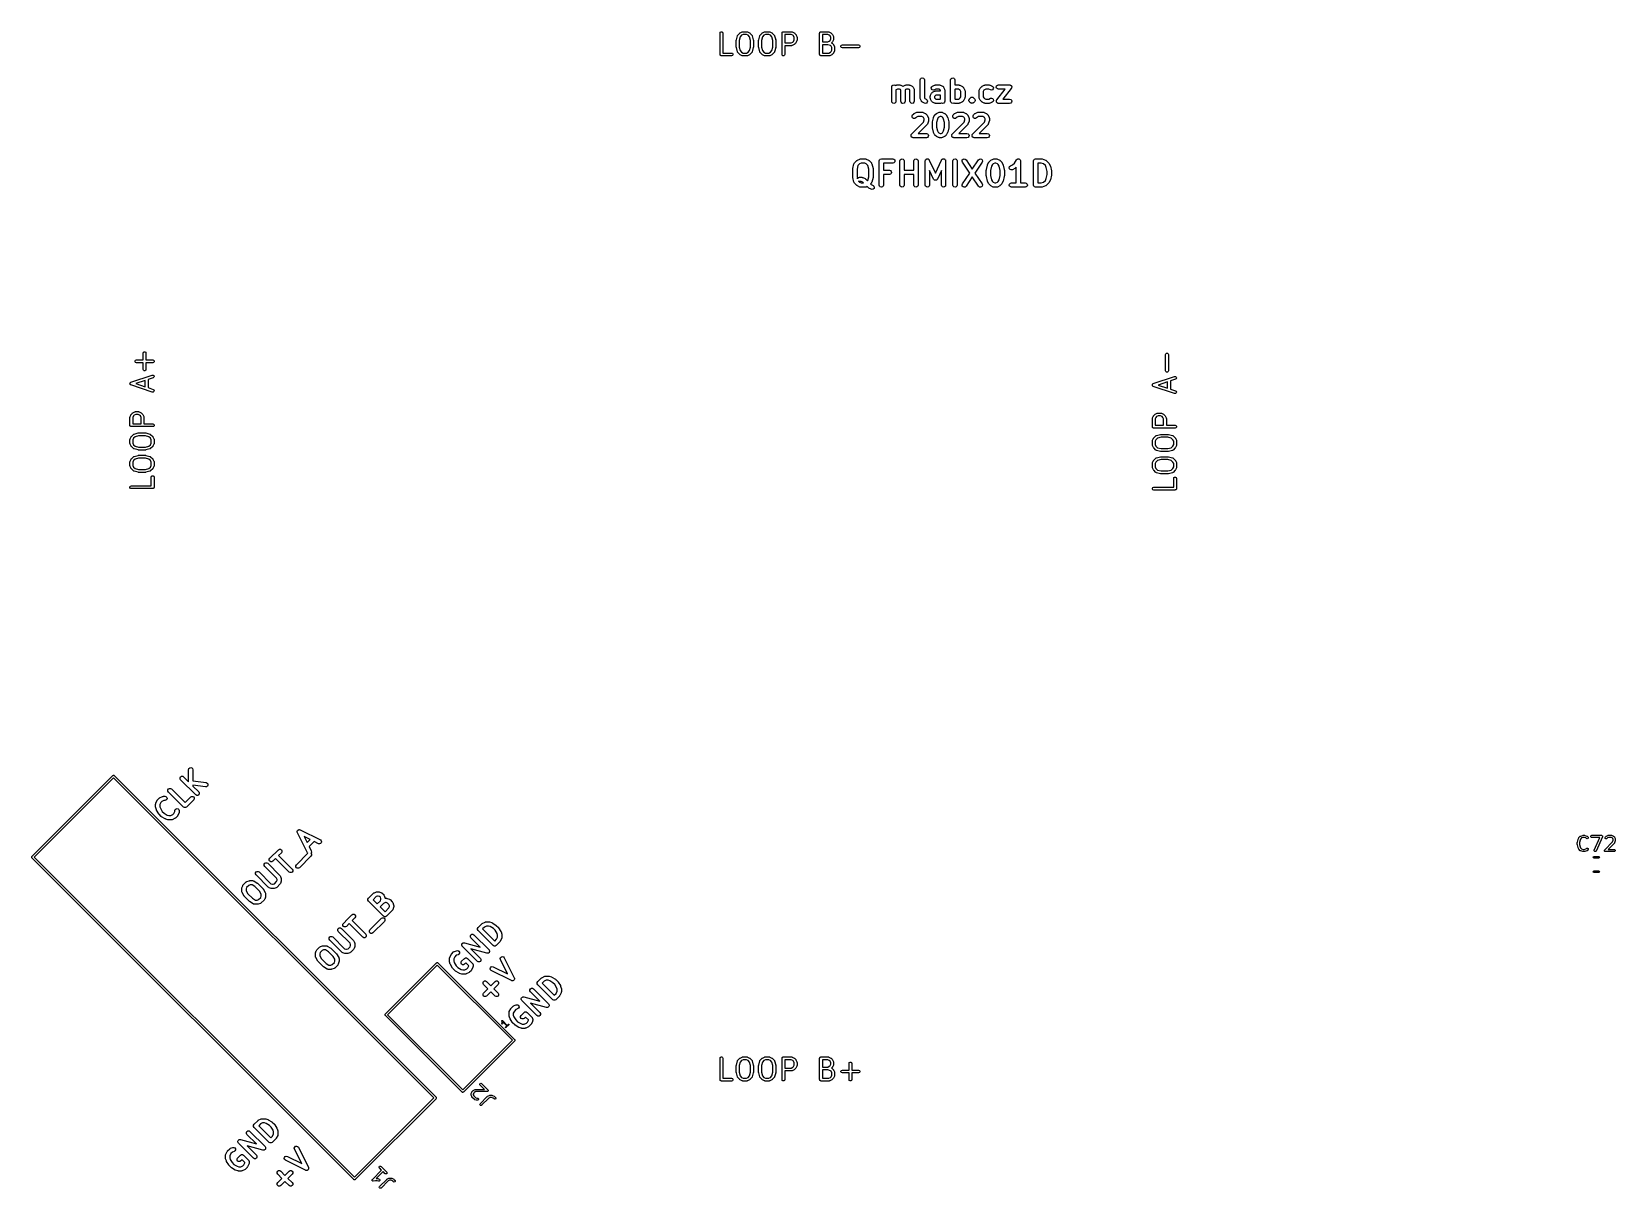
# Model space of a CAD drawing. Extents: x 4.18 to 8.57, y -5.29 to -2.09.
import ezdxf

# ---------------------------------------------------------------- set-up
doc = ezdxf.new("R2010")
doc.units = 0
doc.header["$MEASUREMENT"] = 0
doc.layers.add('BLACK', color=7, linetype='CONTINUOUS')

msp = doc.modelspace()

# ---------------------------------------------------------------- linework, layer by layer
at = {"layer": 'BLACK', "linetype": 'CONTINUOUS'}
for p, q in [((6.08971, -2.08971), (6.09046, -2.08739)), ((6.08971, -2.14876), (6.08971, -2.08971)), ((6.09046, -2.08739), (6.09243, -2.08596)), ((6.09243, -2.08596), (6.09486, -2.08596)), ((6.09486, -2.08596), (6.09683, -2.08739)), ((6.09683, -2.08739), (6.09758, -2.08971)), ((6.09758, -2.08971), (6.09758, -2.14483)), ((6.13482, -2.10844), (6.13763, -2.09719)), ((6.13763, -2.09719), (6.13819, -2.0963)), ((6.13819, -2.0963), (6.13867, -2.09536)), ((6.13867, -2.09536), (6.14429, -2.08974)), ((6.14501, -2.10016), (6.14258, -2.10988)), ((6.14429, -2.08974), (6.14486, -2.08945)), ((6.14486, -2.08945), (6.14531, -2.089)), ((6.14941, -2.09576), (6.14501, -2.10016)), ((6.14531, -2.089), (6.15094, -2.08619)), ((6.15363, -2.09364), (6.14941, -2.09576)), ((6.15094, -2.08619), (6.15184, -2.08605)), ((6.15184, -2.08605), (6.1527, -2.08577)), ((6.1527, -2.08577), (6.16395, -2.08577)), ((6.16302, -2.09364), (6.15363, -2.09364)), ((6.16724, -2.09576), (6.16302, -2.09364)), ((6.16395, -2.08577), (6.16481, -2.08605)), ((6.16481, -2.08605), (6.16571, -2.08619)), ((6.16571, -2.08619), (6.17133, -2.089)), ((6.17164, -2.10016), (6.16724, -2.09576)), ((6.17133, -2.089), (6.17179, -2.08945)), ((6.17407, -2.10988), (6.17164, -2.10016)), ((6.17179, -2.08945), (6.17236, -2.08974)), ((6.17236, -2.08974), (6.17798, -2.09536)), ((6.17798, -2.09536), (6.17846, -2.0963)), ((6.17846, -2.0963), (6.17902, -2.09719)), ((6.17902, -2.09719), (6.18183, -2.10844)), ((6.19669, -2.10844), (6.1995, -2.09719)), ((6.1995, -2.09719), (6.20006, -2.0963)), ((6.20006, -2.0963), (6.20053, -2.09536)), ((6.20053, -2.09536), (6.20616, -2.08974)), ((6.20687, -2.10016), (6.20444, -2.10988)), ((6.20616, -2.08974), (6.20673, -2.08945)), ((6.20673, -2.08945), (6.20718, -2.089)), ((6.21127, -2.09576), (6.20687, -2.10016)), ((6.20718, -2.089), (6.21281, -2.08619)), ((6.2155, -2.09364), (6.21127, -2.09576)), ((6.21281, -2.08619), (6.2137, -2.08605)), ((6.2137, -2.08605), (6.21457, -2.08577)), ((6.21457, -2.08577), (6.22582, -2.08577)), ((6.22489, -2.09364), (6.2155, -2.09364)), ((6.22911, -2.09576), (6.22489, -2.09364)), ((6.22582, -2.08577), (6.22668, -2.08605)), ((6.22668, -2.08605), (6.22758, -2.08619)), ((6.22758, -2.08619), (6.2332, -2.089)), ((6.23351, -2.10016), (6.22911, -2.09576)), ((6.2332, -2.089), (6.23366, -2.08945)), ((6.23594, -2.10988), (6.23351, -2.10016)), ((6.23366, -2.08945), (6.23422, -2.08974)), ((6.23422, -2.08974), (6.23985, -2.09536)), ((6.23985, -2.09536), (6.24033, -2.0963)), ((6.24033, -2.0963), (6.24088, -2.09719)), ((6.24088, -2.09719), (6.2437, -2.10844)), ((6.26125, -2.08971), (6.26144, -2.08911)), ((6.26125, -2.14876), (6.26125, -2.08971)), ((6.26144, -2.08849), (6.26181, -2.08799)), ((6.26144, -2.08911), (6.26144, -2.08849)), ((6.26181, -2.08799), (6.262, -2.08739)), ((6.262, -2.08739), (6.2625, -2.08703)), ((6.2625, -2.08703), (6.26287, -2.08652)), ((6.26287, -2.08652), (6.26346, -2.08633)), ((6.26346, -2.08633), (6.26397, -2.08596)), ((6.26397, -2.08596), (6.26459, -2.08596)), ((6.26459, -2.08596), (6.26519, -2.08577)), ((6.26519, -2.08577), (6.28768, -2.08577)), ((6.26912, -2.09364), (6.26912, -2.1167)), ((6.28675, -2.09364), (6.26912, -2.09364)), ((6.29097, -2.09576), (6.28675, -2.09364)), ((6.28768, -2.08577), (6.28855, -2.08605)), ((6.28855, -2.08605), (6.28944, -2.08619)), ((6.28944, -2.08619), (6.29507, -2.089)), ((6.29288, -2.09766), (6.29097, -2.09576)), ((6.29499, -2.10189), (6.29288, -2.09766)), ((6.29499, -2.10846), (6.29499, -2.10189)), ((6.29507, -2.089), (6.29552, -2.08945)), ((6.29552, -2.08945), (6.29609, -2.08974)), ((6.29609, -2.08974), (6.2989, -2.09255)), ((6.2989, -2.09255), (6.29919, -2.09312)), ((6.29919, -2.09312), (6.29964, -2.09357)), ((6.29964, -2.09357), (6.30245, -2.0992)), ((6.30245, -2.0992), (6.30259, -2.10009)), ((6.30259, -2.10009), (6.30287, -2.10096)), ((6.30287, -2.10096), (6.30287, -2.10939)), ((6.3653, -2.08971), (6.36549, -2.08911)), ((6.3653, -2.14876), (6.3653, -2.08971)), ((6.36549, -2.08849), (6.36586, -2.08799)), ((6.36549, -2.08911), (6.36549, -2.08849)), ((6.36586, -2.08799), (6.36605, -2.08739)), ((6.36605, -2.08739), (6.36655, -2.08703)), ((6.36655, -2.08703), (6.36692, -2.08652)), ((6.36692, -2.08652), (6.36751, -2.08633)), ((6.36751, -2.08633), (6.36802, -2.08596)), ((6.36802, -2.08596), (6.36864, -2.08596)), ((6.36864, -2.08596), (6.36924, -2.08577)), ((6.36924, -2.08577), (6.38892, -2.08577)), ((6.37317, -2.09364), (6.37317, -2.11389)), ((6.38799, -2.09364), (6.37317, -2.09364)), ((6.39221, -2.09576), (6.38799, -2.09364)), ((6.38892, -2.08577), (6.38978, -2.08605)), ((6.38978, -2.08605), (6.39068, -2.08619)), ((6.39068, -2.08619), (6.39631, -2.089)), ((6.39412, -2.09766), (6.39221, -2.09576)), ((6.39623, -2.10189), (6.39412, -2.09766)), ((6.39623, -2.10565), (6.39623, -2.10189)), ((6.39631, -2.089), (6.39676, -2.08945)), ((6.39676, -2.08945), (6.39733, -2.08974)), ((6.39733, -2.08974), (6.40014, -2.09255)), ((6.40014, -2.09255), (6.40043, -2.09312)), ((6.40043, -2.09312), (6.40088, -2.09357)), ((6.40088, -2.09357), (6.40369, -2.0992)), ((6.40369, -2.0992), (6.40383, -2.10009)), ((6.40383, -2.10009), (6.40411, -2.10096)), ((6.40411, -2.10096), (6.40411, -2.10658)), ((6.09758, -2.14483), (6.12177, -2.14483)), ((6.12177, -2.14483), (6.12408, -2.14558)), ((6.12408, -2.14558), (6.12551, -2.14755)), ((6.12551, -2.14755), (6.12551, -2.14998)), ((6.1347, -2.10939), (6.13485, -2.10893)), ((6.1347, -2.12908), (6.1347, -2.10939)), ((6.13485, -2.12954), (6.1347, -2.12908)), ((6.13485, -2.10893), (6.13482, -2.10844)), ((6.13482, -2.13003), (6.13485, -2.12954)), ((6.13763, -2.14128), (6.13482, -2.13003)), ((6.13819, -2.14217), (6.13763, -2.14128)), ((6.13867, -2.14311), (6.13819, -2.14217)), ((6.14429, -2.14873), (6.13867, -2.14311)), ((6.14258, -2.10988), (6.14258, -2.12859)), ((6.14258, -2.12859), (6.14501, -2.13831)), ((6.14501, -2.13831), (6.14941, -2.14271)), ((6.14941, -2.14271), (6.15363, -2.14483)), ((6.15363, -2.14483), (6.16302, -2.14483)), ((6.16302, -2.14483), (6.16724, -2.14271)), ((6.16724, -2.14271), (6.17164, -2.13831)), ((6.17164, -2.13831), (6.17407, -2.12859)), ((6.17798, -2.14311), (6.17236, -2.14873)), ((6.17407, -2.12859), (6.17407, -2.10988)), ((6.17846, -2.14217), (6.17798, -2.14311)), ((6.17902, -2.14128), (6.17846, -2.14217)), ((6.18183, -2.13003), (6.17902, -2.14128)), ((6.18183, -2.10844), (6.18179, -2.10893)), ((6.18179, -2.10893), (6.18195, -2.10939)), ((6.18195, -2.12908), (6.18179, -2.12954)), ((6.18179, -2.12954), (6.18183, -2.13003)), ((6.18195, -2.10939), (6.18195, -2.12908)), ((6.19657, -2.10939), (6.19672, -2.10893)), ((6.19657, -2.12908), (6.19657, -2.10939)), ((6.19672, -2.12954), (6.19657, -2.12908)), ((6.19672, -2.10893), (6.19669, -2.10844)), ((6.19669, -2.13003), (6.19672, -2.12954)), ((6.1995, -2.14128), (6.19669, -2.13003)), ((6.20006, -2.14217), (6.1995, -2.14128)), ((6.20053, -2.14311), (6.20006, -2.14217)), ((6.20616, -2.14873), (6.20053, -2.14311)), ((6.20444, -2.10988), (6.20444, -2.12859)), ((6.20444, -2.12859), (6.20687, -2.13831)), ((6.20687, -2.13831), (6.21127, -2.14271)), ((6.21127, -2.14271), (6.2155, -2.14483)), ((6.2155, -2.14483), (6.22489, -2.14483)), ((6.22489, -2.14483), (6.22911, -2.14271)), ((6.22911, -2.14271), (6.23351, -2.13831)), ((6.23351, -2.13831), (6.23594, -2.12859)), ((6.23985, -2.14311), (6.23422, -2.14873)), ((6.23594, -2.12859), (6.23594, -2.10988)), ((6.24033, -2.14217), (6.23985, -2.14311)), ((6.24088, -2.14128), (6.24033, -2.14217)), ((6.2437, -2.13003), (6.24088, -2.14128)), ((6.2437, -2.10844), (6.24366, -2.10893)), ((6.24366, -2.10893), (6.24381, -2.10939)), ((6.24381, -2.12908), (6.24366, -2.12954)), ((6.24366, -2.12954), (6.2437, -2.13003)), ((6.24381, -2.10939), (6.24381, -2.12908)), ((6.26912, -2.1167), (6.28675, -2.1167)), ((6.28768, -2.12458), (6.26912, -2.12458)), ((6.26912, -2.12458), (6.26912, -2.14876)), ((6.28675, -2.1167), (6.29097, -2.11459)), ((6.28855, -2.1243), (6.28768, -2.12458)), ((6.28944, -2.12416), (6.28855, -2.1243)), ((6.29507, -2.12135), (6.28944, -2.12416)), ((6.29097, -2.11459), (6.29288, -2.11268)), ((6.29288, -2.11268), (6.29499, -2.10846)), ((6.29552, -2.1209), (6.29507, -2.12135)), ((6.29609, -2.12061), (6.29552, -2.1209)), ((6.2989, -2.1178), (6.29609, -2.12061)), ((6.29919, -2.11723), (6.2989, -2.1178)), ((6.29964, -2.11678), (6.29919, -2.11723)), ((6.30245, -2.11115), (6.29964, -2.11678)), ((6.30259, -2.11026), (6.30245, -2.11115)), ((6.30287, -2.10939), (6.30259, -2.11026)), ((6.37317, -2.11389), (6.38799, -2.11389)), ((6.37317, -2.12177), (6.37317, -2.14483)), ((6.38828, -2.12177), (6.37317, -2.12177)), ((6.37317, -2.14483), (6.3908, -2.14483)), ((6.38799, -2.11389), (6.39221, -2.11178)), ((6.39523, -2.12408), (6.38828, -2.12177)), ((6.3908, -2.14483), (6.39502, -2.14271)), ((6.39221, -2.11178), (6.39412, -2.10987)), ((6.39412, -2.10987), (6.39623, -2.10565)), ((6.39502, -2.14271), (6.39693, -2.14081)), ((6.39693, -2.12579), (6.39523, -2.12408)), ((6.39904, -2.13001), (6.39693, -2.12579)), ((6.39693, -2.14081), (6.39904, -2.13658)), ((6.40014, -2.11499), (6.39832, -2.11681)), ((6.39832, -2.11681), (6.3986, -2.11691)), ((6.3986, -2.11691), (6.39933, -2.11745)), ((6.39904, -2.13658), (6.39904, -2.13001)), ((6.39933, -2.11745), (6.40014, -2.11786)), ((6.40043, -2.11442), (6.40014, -2.11499)), ((6.40014, -2.11786), (6.40295, -2.12067)), ((6.40295, -2.14592), (6.40014, -2.14873)), ((6.40088, -2.11397), (6.40043, -2.11442)), ((6.40369, -2.10834), (6.40088, -2.11397)), ((6.40295, -2.12067), (6.40324, -2.12124)), ((6.40324, -2.14535), (6.40295, -2.14592)), ((6.40324, -2.12124), (6.40369, -2.12169)), ((6.40369, -2.1449), (6.40324, -2.14535)), ((6.40383, -2.10744), (6.40369, -2.10834)), ((6.40369, -2.12169), (6.4065, -2.12732)), ((6.4065, -2.13927), (6.40369, -2.1449)), ((6.40411, -2.10658), (6.40383, -2.10744)), ((6.4065, -2.12732), (6.40664, -2.12821)), ((6.40664, -2.13838), (6.4065, -2.13927)), ((6.40664, -2.12821), (6.40692, -2.12908)), ((6.40692, -2.13751), (6.40664, -2.13838)), ((6.40692, -2.12908), (6.40692, -2.13751)), ((6.42455, -2.12505), (6.42598, -2.12308)), ((6.42455, -2.12748), (6.42455, -2.12505)), ((6.42598, -2.12945), (6.42455, -2.12748)), ((6.42598, -2.12308), (6.42829, -2.12233)), ((6.42829, -2.1302), (6.42598, -2.12945)), ((6.42829, -2.12233), (6.47328, -2.12233)), ((6.47328, -2.1302), (6.42829, -2.1302)), ((6.47328, -2.12233), (6.4756, -2.12308)), ((6.4756, -2.12945), (6.47328, -2.1302)), ((6.4756, -2.12308), (6.47703, -2.12505)), ((6.47703, -2.12748), (6.4756, -2.12945)), ((6.47703, -2.12505), (6.47703, -2.12748)), ((6.0899, -2.14936), (6.08971, -2.14876)), ((6.0899, -2.14998), (6.0899, -2.14936)), ((6.09027, -2.15048), (6.0899, -2.14998)), ((6.09046, -2.15108), (6.09027, -2.15048)), ((6.09096, -2.15144), (6.09046, -2.15108)), ((6.09133, -2.15195), (6.09096, -2.15144)), ((6.09192, -2.15214), (6.09133, -2.15195)), ((6.09243, -2.15251), (6.09192, -2.15214)), ((6.09305, -2.15251), (6.09243, -2.15251)), ((6.09364, -2.1527), (6.09305, -2.15251)), ((6.12177, -2.1527), (6.09364, -2.1527)), ((6.12408, -2.15195), (6.12177, -2.1527)), ((6.12551, -2.14998), (6.12408, -2.15195)), ((6.14486, -2.14902), (6.14429, -2.14873)), ((6.14531, -2.14947), (6.14486, -2.14902)), ((6.15094, -2.15228), (6.14531, -2.14947)), ((6.15184, -2.15242), (6.15094, -2.15228)), ((6.1527, -2.1527), (6.15184, -2.15242)), ((6.16395, -2.1527), (6.1527, -2.1527)), ((6.16481, -2.15242), (6.16395, -2.1527)), ((6.16571, -2.15228), (6.16481, -2.15242)), ((6.17133, -2.14947), (6.16571, -2.15228)), ((6.17179, -2.14902), (6.17133, -2.14947)), ((6.17236, -2.14873), (6.17179, -2.14902)), ((6.20673, -2.14902), (6.20616, -2.14873)), ((6.20718, -2.14947), (6.20673, -2.14902)), ((6.21281, -2.15228), (6.20718, -2.14947)), ((6.2137, -2.15242), (6.21281, -2.15228)), ((6.21457, -2.1527), (6.2137, -2.15242)), ((6.22582, -2.1527), (6.21457, -2.1527)), ((6.22668, -2.15242), (6.22582, -2.1527)), ((6.22758, -2.15228), (6.22668, -2.15242)), ((6.2332, -2.14947), (6.22758, -2.15228)), ((6.23366, -2.14902), (6.2332, -2.14947)), ((6.23422, -2.14873), (6.23366, -2.14902)), ((6.262, -2.15108), (6.26125, -2.14876)), ((6.26397, -2.15251), (6.262, -2.15108)), ((6.2664, -2.15251), (6.26397, -2.15251)), ((6.26837, -2.15108), (6.2664, -2.15251)), ((6.26912, -2.14876), (6.26837, -2.15108)), ((6.36549, -2.14936), (6.3653, -2.14876)), ((6.36549, -2.14998), (6.36549, -2.14936)), ((6.36586, -2.15048), (6.36549, -2.14998)), ((6.36605, -2.15108), (6.36586, -2.15048)), ((6.36655, -2.15144), (6.36605, -2.15108)), ((6.36692, -2.15195), (6.36655, -2.15144)), ((6.36751, -2.15214), (6.36692, -2.15195)), ((6.36802, -2.15251), (6.36751, -2.15214)), ((6.36864, -2.15251), (6.36802, -2.15251)), ((6.36924, -2.1527), (6.36864, -2.15251)), ((6.39173, -2.1527), (6.36924, -2.1527)), ((6.3926, -2.15242), (6.39173, -2.1527)), ((6.39349, -2.15228), (6.3926, -2.15242)), ((6.39912, -2.14947), (6.39349, -2.15228)), ((6.39957, -2.14902), (6.39912, -2.14947)), ((6.40014, -2.14873), (6.39957, -2.14902)), ((6.56496, -2.23902), (6.56575, -2.23607)), ((6.56575, -2.23607), (6.56791, -2.2339)), ((6.56791, -2.2339), (6.57087, -2.23311)), ((6.57087, -2.23311), (6.57382, -2.2339)), ((6.57382, -2.2339), (6.57465, -2.23474)), ((6.57465, -2.23474), (6.57666, -2.23374)), ((6.57666, -2.23374), (6.57799, -2.23346)), ((6.57799, -2.23346), (6.5793, -2.23311)), ((6.5793, -2.23311), (6.58774, -2.23311)), ((6.58774, -2.23311), (6.58905, -2.23346)), ((6.58905, -2.23346), (6.59038, -2.23374)), ((6.59038, -2.23374), (6.596, -2.23655)), ((6.59635, -2.23655), (6.60197, -2.23374)), ((6.60197, -2.23374), (6.6033, -2.23346)), ((6.6033, -2.23346), (6.60461, -2.23311)), ((6.60461, -2.23311), (6.61305, -2.23311)), ((6.61305, -2.23311), (6.61436, -2.23346)), ((6.61436, -2.23346), (6.61569, -2.23374)), ((6.61569, -2.23374), (6.62131, -2.23655)), ((6.6437, -2.21933), (6.64449, -2.21638)), ((6.6437, -2.26995), (6.6437, -2.21933)), ((6.64449, -2.21638), (6.64665, -2.21422)), ((6.64665, -2.21422), (6.64961, -2.21343)), ((6.64961, -2.21343), (6.65256, -2.21422)), ((6.65256, -2.21422), (6.65472, -2.21638)), ((6.65472, -2.21638), (6.65551, -2.21933)), ((6.65551, -2.21933), (6.65551, -2.26856)), ((6.6779, -2.23655), (6.68352, -2.23374)), ((6.68352, -2.23374), (6.68485, -2.23346)), ((6.68485, -2.23346), (6.68616, -2.23311)), ((6.68616, -2.23311), (6.69741, -2.23311)), ((6.69741, -2.23311), (6.69872, -2.23346)), ((6.69872, -2.23346), (6.70005, -2.23374)), ((6.70005, -2.23374), (6.70568, -2.23655)), ((6.72807, -2.21933), (6.72886, -2.21638)), ((6.72807, -2.27839), (6.72807, -2.21933)), ((6.72886, -2.21638), (6.73102, -2.21422)), ((6.73102, -2.21422), (6.73397, -2.21343)), ((6.73397, -2.21343), (6.73692, -2.21422)), ((6.73692, -2.21422), (6.73909, -2.21638)), ((6.73909, -2.21638), (6.73988, -2.21933)), ((6.73988, -2.21933), (6.73988, -2.23311)), ((6.73988, -2.23311), (6.75084, -2.23311)), ((6.75084, -2.23311), (6.75215, -2.23346)), ((6.75215, -2.23346), (6.75348, -2.23374)), ((6.75348, -2.23374), (6.75911, -2.23655)), ((6.81569, -2.23655), (6.82132, -2.23374)), ((6.82132, -2.23374), (6.82265, -2.23346)), ((6.82265, -2.23346), (6.82396, -2.23311)), ((6.82396, -2.23311), (6.83521, -2.23311)), ((6.83521, -2.23311), (6.83652, -2.23346)), ((6.83652, -2.23346), (6.83785, -2.23374)), ((6.83785, -2.23374), (6.84347, -2.23655)), ((6.85461, -2.23902), (6.8554, -2.23607)), ((6.8554, -2.23607), (6.85756, -2.2339)), ((6.85756, -2.2339), (6.86052, -2.23311)), ((6.86052, -2.23311), (6.89145, -2.23311)), ((6.89145, -2.23311), (6.89186, -2.23322)), ((6.89186, -2.23322), (6.89229, -2.23317)), ((6.89229, -2.23317), (6.89332, -2.23361)), ((6.89332, -2.23361), (6.8944, -2.2339)), ((6.8944, -2.2339), (6.89471, -2.23421)), ((6.89471, -2.23421), (6.8951, -2.23437)), ((6.8951, -2.23437), (6.89577, -2.23527)), ((6.89577, -2.23527), (6.89657, -2.23607)), ((6.89657, -2.23607), (6.89668, -2.23648)), ((6.56496, -2.27839), (6.56496, -2.23902)), ((6.56575, -2.28134), (6.56496, -2.27839)), ((6.57677, -2.27839), (6.57598, -2.28134)), ((6.57718, -2.24668), (6.57677, -2.24709)), ((6.57677, -2.24709), (6.57677, -2.27839)), ((6.5807, -2.24492), (6.57718, -2.24668)), ((6.58634, -2.24492), (6.5807, -2.24492)), ((6.58896, -2.24623), (6.58634, -2.24492)), ((6.59027, -2.24885), (6.58896, -2.24623)), ((6.59027, -2.27839), (6.59027, -2.24885)), ((6.59106, -2.28134), (6.59027, -2.27839)), ((6.596, -2.23655), (6.59618, -2.2367)), ((6.59618, -2.2367), (6.59635, -2.23655)), ((6.60208, -2.27839), (6.60129, -2.28134)), ((6.60339, -2.24623), (6.60208, -2.24885)), ((6.60208, -2.24885), (6.60208, -2.27839)), ((6.60601, -2.24492), (6.60339, -2.24623)), ((6.61165, -2.24492), (6.60601, -2.24492)), ((6.61427, -2.24623), (6.61165, -2.24492)), ((6.61558, -2.24885), (6.61427, -2.24623)), ((6.61558, -2.27839), (6.61558, -2.24885)), ((6.61637, -2.28134), (6.61558, -2.27839)), ((6.62131, -2.23655), (6.62158, -2.23679)), ((6.62158, -2.23679), (6.62193, -2.2369)), ((6.62193, -2.2369), (6.62271, -2.23779)), ((6.62271, -2.23779), (6.6236, -2.23858)), ((6.6236, -2.23858), (6.62372, -2.23892)), ((6.62372, -2.23892), (6.62395, -2.23919)), ((6.62395, -2.23919), (6.62677, -2.24481)), ((6.62739, -2.27839), (6.6266, -2.28134)), ((6.62677, -2.24481), (6.62704, -2.24614)), ((6.62704, -2.24614), (6.62739, -2.24745)), ((6.62739, -2.24745), (6.62739, -2.27839)), ((6.64405, -2.27126), (6.6437, -2.26995)), ((6.64432, -2.27259), (6.64405, -2.27126)), ((6.64714, -2.27822), (6.64432, -2.27259)), ((6.64738, -2.27849), (6.64714, -2.27822)), ((6.64749, -2.27883), (6.64738, -2.27849)), ((6.64838, -2.27962), (6.64749, -2.27883)), ((6.64916, -2.2805), (6.64838, -2.27962)), ((6.65551, -2.26856), (6.65682, -2.27117)), ((6.65682, -2.27117), (6.66068, -2.27311)), ((6.66068, -2.27311), (6.66297, -2.27513)), ((6.66297, -2.27513), (6.66394, -2.27803)), ((6.66394, -2.27803), (6.66332, -2.28103)), ((6.67182, -2.26433), (6.67217, -2.26302)), ((6.67182, -2.26995), (6.67182, -2.26433)), ((6.67217, -2.27126), (6.67182, -2.26995)), ((6.67217, -2.26302), (6.67245, -2.26169)), ((6.67245, -2.27259), (6.67217, -2.27126)), ((6.67245, -2.26169), (6.67526, -2.25606)), ((6.67526, -2.27822), (6.67245, -2.27259)), ((6.67464, -2.24148), (6.67561, -2.23858)), ((6.67526, -2.24447), (6.67464, -2.24148)), ((6.67729, -2.24676), (6.67526, -2.24447)), ((6.67526, -2.25606), (6.6755, -2.25579)), ((6.6755, -2.27849), (6.67526, -2.27822)), ((6.6755, -2.25579), (6.67561, -2.25545)), ((6.67561, -2.27883), (6.6755, -2.27849)), ((6.67561, -2.23858), (6.6779, -2.23655)), ((6.67561, -2.25545), (6.6765, -2.25466)), ((6.6765, -2.27962), (6.67561, -2.27883)), ((6.6765, -2.25466), (6.67729, -2.25378)), ((6.67729, -2.2805), (6.6765, -2.27962)), ((6.68019, -2.24773), (6.67729, -2.24676)), ((6.67729, -2.25378), (6.67763, -2.25366)), ((6.67763, -2.25366), (6.6779, -2.25342)), ((6.6779, -2.25342), (6.68352, -2.25061)), ((6.68318, -2.24711), (6.68019, -2.24773)), ((6.68756, -2.24492), (6.68318, -2.24711)), ((6.68352, -2.25061), (6.68485, -2.25034)), ((6.68494, -2.26311), (6.68363, -2.26572)), ((6.68363, -2.26572), (6.68363, -2.26856)), ((6.68363, -2.26856), (6.68494, -2.27117)), ((6.68485, -2.25034), (6.68616, -2.24999)), ((6.68756, -2.2618), (6.68494, -2.26311)), ((6.68494, -2.27117), (6.68756, -2.27248)), ((6.68616, -2.24999), (6.69883, -2.24999)), ((6.69602, -2.24492), (6.68756, -2.24492)), ((6.69994, -2.2618), (6.68756, -2.2618)), ((6.68756, -2.27248), (6.69883, -2.27248)), ((6.69864, -2.24623), (6.69602, -2.24492)), ((6.69994, -2.24885), (6.69864, -2.24623)), ((6.69883, -2.24999), (6.69994, -2.24943)), ((6.69883, -2.27248), (6.69994, -2.27193)), ((6.69994, -2.24943), (6.69994, -2.24885)), ((6.69994, -2.27193), (6.69994, -2.2618)), ((6.70568, -2.23655), (6.70595, -2.23679)), ((6.70595, -2.23679), (6.70629, -2.2369)), ((6.70629, -2.2369), (6.70708, -2.23779)), ((6.70708, -2.23779), (6.70797, -2.23858)), ((6.70797, -2.23858), (6.70808, -2.23892)), ((6.70808, -2.23892), (6.70832, -2.23919)), ((6.70832, -2.23919), (6.71113, -2.24481)), ((6.71175, -2.27839), (6.71096, -2.28134)), ((6.71113, -2.24481), (6.7114, -2.24614)), ((6.7114, -2.24614), (6.71175, -2.24745)), ((6.71175, -2.24745), (6.71175, -2.27839)), ((6.72886, -2.28134), (6.72807, -2.27839)), ((6.74099, -2.24492), (6.73988, -2.24548)), ((6.73988, -2.24548), (6.73988, -2.27193)), ((6.73988, -2.27193), (6.74099, -2.27248)), ((6.74945, -2.24492), (6.74099, -2.24492)), ((6.74099, -2.27248), (6.74945, -2.27248)), ((6.75297, -2.24668), (6.74945, -2.24492)), ((6.74945, -2.27248), (6.75297, -2.27072)), ((6.75443, -2.24814), (6.75297, -2.24668)), ((6.75297, -2.27072), (6.75443, -2.26927)), ((6.75619, -2.25166), (6.75443, -2.24814)), ((6.75443, -2.26927), (6.75619, -2.26575)), ((6.75619, -2.26575), (6.75619, -2.25166)), ((6.75911, -2.23655), (6.75982, -2.23718)), ((6.75982, -2.23718), (6.76064, -2.23765)), ((6.76064, -2.27975), (6.75982, -2.28023)), ((6.76064, -2.23765), (6.76346, -2.24047)), ((6.76346, -2.27694), (6.76064, -2.27975)), ((6.76346, -2.24047), (6.76393, -2.24129)), ((6.76393, -2.27612), (6.76346, -2.27694)), ((6.76393, -2.24129), (6.76456, -2.242)), ((6.76456, -2.27541), (6.76393, -2.27612)), ((6.76456, -2.242), (6.76737, -2.24763)), ((6.76737, -2.26978), (6.76456, -2.27541)), ((6.76737, -2.24763), (6.76765, -2.24896)), ((6.76765, -2.26845), (6.76737, -2.26978)), ((6.76765, -2.24896), (6.768, -2.25027)), ((6.768, -2.26714), (6.76765, -2.26845)), ((6.768, -2.25027), (6.768, -2.26714)), ((6.77889, -2.27405), (6.77992, -2.27225)), ((6.77889, -2.2771), (6.77889, -2.27405)), ((6.77963, -2.27839), (6.77889, -2.2771)), ((6.77988, -2.27883), (6.77963, -2.27839)), ((6.78041, -2.27975), (6.77988, -2.27883)), ((6.77992, -2.27225), (6.78041, -2.2714)), ((6.78041, -2.2714), (6.78323, -2.26859)), ((6.78041, -2.2714), (6.78041, -2.2714)), ((6.78041, -2.2714), (6.78041, -2.2714)), ((6.78323, -2.28256), (6.78041, -2.27975)), ((6.78323, -2.26859), (6.7839, -2.2682)), ((6.7839, -2.2682), (6.78445, -2.26765)), ((6.78445, -2.26765), (6.7852, -2.26745)), ((6.7852, -2.26745), (6.78587, -2.26706)), ((6.78587, -2.26706), (6.78665, -2.26706)), ((6.78665, -2.26706), (6.7874, -2.26686)), ((6.7874, -2.26686), (6.78815, -2.26706)), ((6.78815, -2.26706), (6.78893, -2.26706)), ((6.78893, -2.26706), (6.7896, -2.26745)), ((6.7896, -2.26745), (6.79035, -2.26765)), ((6.79035, -2.26765), (6.7909, -2.2682)), ((6.7909, -2.2682), (6.79158, -2.26859)), ((6.79158, -2.26859), (6.79439, -2.2714)), ((6.79439, -2.27975), (6.79158, -2.28256)), ((6.79439, -2.2714), (6.79488, -2.27225)), ((6.79518, -2.27839), (6.79439, -2.27975)), ((6.79488, -2.27225), (6.79592, -2.27405)), ((6.79592, -2.2771), (6.79518, -2.27839)), ((6.79592, -2.27405), (6.79592, -2.2771)), ((6.80681, -2.25027), (6.80716, -2.24896)), ((6.80681, -2.26714), (6.80681, -2.25027)), ((6.80716, -2.26845), (6.80681, -2.26714)), ((6.80716, -2.24896), (6.80743, -2.24763)), ((6.80743, -2.26978), (6.80716, -2.26845)), ((6.80743, -2.24763), (6.81024, -2.242)), ((6.81024, -2.27541), (6.80743, -2.26978)), ((6.81024, -2.242), (6.81087, -2.24129)), ((6.81087, -2.27612), (6.81024, -2.27541)), ((6.81087, -2.24129), (6.81135, -2.24047)), ((6.81135, -2.27694), (6.81087, -2.27612)), ((6.81135, -2.24047), (6.81416, -2.23765)), ((6.81416, -2.27975), (6.81135, -2.27694)), ((6.81416, -2.23765), (6.81498, -2.23718)), ((6.81498, -2.28023), (6.81416, -2.27975)), ((6.81498, -2.23718), (6.81569, -2.23655)), ((6.82038, -2.24814), (6.81862, -2.25166)), ((6.81862, -2.25166), (6.81862, -2.26575)), ((6.81862, -2.26575), (6.82038, -2.26927)), ((6.82183, -2.24668), (6.82038, -2.24814)), ((6.82038, -2.26927), (6.82183, -2.27072)), ((6.82535, -2.24492), (6.82183, -2.24668)), ((6.82183, -2.27072), (6.82535, -2.27248)), ((6.83381, -2.24492), (6.82535, -2.24492)), ((6.82535, -2.27248), (6.83381, -2.27248)), ((6.83819, -2.24711), (6.83381, -2.24492)), ((6.83381, -2.27248), (6.83819, -2.27029)), ((6.84119, -2.24773), (6.83819, -2.24711)), ((6.83819, -2.27029), (6.84119, -2.26968)), ((6.84409, -2.24676), (6.84119, -2.24773)), ((6.84119, -2.26968), (6.84409, -2.27065)), ((6.84347, -2.23655), (6.84576, -2.23858)), ((6.84576, -2.27883), (6.84347, -2.28086)), ((6.84611, -2.24447), (6.84409, -2.24676)), ((6.84409, -2.27065), (6.84611, -2.27294)), ((6.84576, -2.23858), (6.84673, -2.24148)), ((6.84673, -2.27593), (6.84576, -2.27883)), ((6.84673, -2.24148), (6.84611, -2.24447)), ((6.84611, -2.27294), (6.84673, -2.27593)), ((6.8554, -2.24197), (6.85461, -2.23902)), ((6.85461, -2.27839), (6.85472, -2.27798)), ((6.8549, -2.27947), (6.85461, -2.27839)), ((6.85467, -2.27755), (6.85511, -2.27652)), ((6.85472, -2.27798), (6.85467, -2.27755)), ((6.85504, -2.28059), (6.8549, -2.27947)), ((6.85511, -2.27652), (6.8554, -2.27544)), ((6.85756, -2.24413), (6.8554, -2.24197)), ((6.8554, -2.27544), (6.85571, -2.27513)), ((6.85571, -2.27513), (6.85587, -2.27474)), ((6.85587, -2.27474), (6.8793, -2.24492)), ((6.86052, -2.24492), (6.85756, -2.24413)), ((6.8793, -2.24492), (6.86052, -2.24492)), ((6.89609, -2.24267), (6.87267, -2.27248)), ((6.87267, -2.27248), (6.89145, -2.27248)), ((6.89145, -2.27248), (6.8944, -2.27327)), ((6.8944, -2.27327), (6.89657, -2.27544)), ((6.89626, -2.24227), (6.89609, -2.24267)), ((6.89657, -2.24197), (6.89626, -2.24227)), ((6.89686, -2.24089), (6.89657, -2.24197)), ((6.89657, -2.27544), (6.89736, -2.27839)), ((6.89736, -2.27839), (6.89657, -2.28134)), ((6.89668, -2.23648), (6.89693, -2.23682)), ((6.8973, -2.23986), (6.89686, -2.24089)), ((6.89693, -2.23682), (6.89707, -2.23794)), ((6.89707, -2.23794), (6.89736, -2.23902)), ((6.89736, -2.23902), (6.89725, -2.23943)), ((6.89725, -2.23943), (6.8973, -2.23986)), ((6.56791, -2.2835), (6.56575, -2.28134)), ((6.57087, -2.28429), (6.56791, -2.2835)), ((6.57382, -2.2835), (6.57087, -2.28429)), ((6.57598, -2.28134), (6.57382, -2.2835)), ((6.59322, -2.2835), (6.59106, -2.28134)), ((6.59618, -2.28429), (6.59322, -2.2835)), ((6.59913, -2.2835), (6.59618, -2.28429)), ((6.60129, -2.28134), (6.59913, -2.2835)), ((6.61853, -2.2835), (6.61637, -2.28134)), ((6.62148, -2.28429), (6.61853, -2.2835)), ((6.6214, -2.31851), (6.62293, -2.31586)), ((6.6214, -2.32156), (6.6214, -2.31851)), ((6.62293, -2.32421), (6.6214, -2.32156)), ((6.62444, -2.2835), (6.62148, -2.28429)), ((6.62293, -2.31586), (6.62575, -2.31305)), ((6.6266, -2.28134), (6.62444, -2.2835)), ((6.62575, -2.31305), (6.62657, -2.31257)), ((6.62657, -2.31257), (6.62728, -2.31194)), ((6.62728, -2.31194), (6.6329, -2.30913)), ((6.63342, -2.32208), (6.63128, -2.32421)), ((6.6329, -2.30913), (6.63423, -2.30886)), ((6.63694, -2.32032), (6.63342, -2.32208)), ((6.63423, -2.30886), (6.63555, -2.30851)), ((6.63555, -2.30851), (6.64961, -2.30851)), ((6.64821, -2.32032), (6.63694, -2.32032)), ((6.65173, -2.32208), (6.64821, -2.32032)), ((6.64951, -2.28062), (6.64916, -2.2805)), ((6.64978, -2.28086), (6.64951, -2.28062)), ((6.64961, -2.30851), (6.65092, -2.30886)), ((6.6554, -2.28367), (6.64978, -2.28086)), ((6.65092, -2.30886), (6.65225, -2.30913)), ((6.65319, -2.32353), (6.65173, -2.32208)), ((6.65225, -2.30913), (6.65787, -2.31194)), ((6.65495, -2.32705), (6.65319, -2.32353)), ((6.6584, -2.28428), (6.6554, -2.28367)), ((6.65787, -2.31194), (6.65858, -2.31257)), ((6.6613, -2.28332), (6.6584, -2.28428)), ((6.65858, -2.31257), (6.65941, -2.31305)), ((6.65941, -2.31305), (6.66222, -2.31586)), ((6.66332, -2.28103), (6.6613, -2.28332)), ((6.66222, -2.31586), (6.66269, -2.31668)), ((6.66269, -2.31668), (6.66332, -2.3174)), ((6.66332, -2.3174), (6.66614, -2.32302)), ((6.66614, -2.32302), (6.66641, -2.32435)), ((6.67763, -2.28062), (6.67729, -2.2805)), ((6.6779, -2.28086), (6.67763, -2.28062)), ((6.68352, -2.28367), (6.6779, -2.28086)), ((6.68044, -2.32423), (6.68075, -2.32366)), ((6.68075, -2.32366), (6.68088, -2.32302)), ((6.68088, -2.32302), (6.68369, -2.3174)), ((6.68485, -2.28394), (6.68352, -2.28367)), ((6.68369, -2.3174), (6.68433, -2.31668)), ((6.68433, -2.31668), (6.6848, -2.31586)), ((6.6848, -2.31586), (6.68761, -2.31305)), ((6.68616, -2.28429), (6.68485, -2.28394)), ((6.70022, -2.28429), (6.68616, -2.28429)), ((6.68761, -2.31305), (6.68844, -2.31257)), ((6.68844, -2.31257), (6.68915, -2.31194)), ((6.68915, -2.31194), (6.69477, -2.30913)), ((6.69383, -2.32353), (6.69174, -2.32772)), ((6.69529, -2.32208), (6.69383, -2.32353)), ((6.69477, -2.30913), (6.6961, -2.30886)), ((6.69881, -2.32032), (6.69529, -2.32208)), ((6.6961, -2.30886), (6.69741, -2.30851)), ((6.69741, -2.30851), (6.70304, -2.30851)), ((6.70164, -2.32032), (6.69881, -2.32032)), ((6.70154, -2.28394), (6.70022, -2.28429)), ((6.70287, -2.28367), (6.70154, -2.28394)), ((6.70516, -2.32208), (6.70164, -2.32032)), ((6.7031, -2.28356), (6.70287, -2.28367)), ((6.70304, -2.30851), (6.70435, -2.30886)), ((6.70585, -2.28429), (6.7031, -2.28356)), ((6.70435, -2.30886), (6.70568, -2.30913)), ((6.70662, -2.32353), (6.70516, -2.32208)), ((6.70568, -2.30913), (6.7113, -2.31194)), ((6.7088, -2.2835), (6.70585, -2.28429)), ((6.70871, -2.32772), (6.70662, -2.32353)), ((6.71096, -2.28134), (6.7088, -2.2835)), ((6.7113, -2.31194), (6.71201, -2.31257)), ((6.71201, -2.31257), (6.71284, -2.31305)), ((6.71284, -2.31305), (6.71565, -2.31586)), ((6.71565, -2.31586), (6.71612, -2.31668)), ((6.71612, -2.31668), (6.71676, -2.3174)), ((6.71676, -2.3174), (6.71957, -2.32302)), ((6.71957, -2.32302), (6.7197, -2.32366)), ((6.7197, -2.32366), (6.72001, -2.32423)), ((6.73102, -2.2835), (6.72886, -2.28134)), ((6.73397, -2.28429), (6.73102, -2.2835)), ((6.73389, -2.31851), (6.73542, -2.31586)), ((6.73389, -2.32157), (6.73389, -2.31851)), ((6.73542, -2.32421), (6.73389, -2.32157)), ((6.73672, -2.28356), (6.73397, -2.28429)), ((6.73542, -2.31586), (6.73823, -2.31305)), ((6.73695, -2.28367), (6.73672, -2.28356)), ((6.73828, -2.28394), (6.73695, -2.28367)), ((6.73823, -2.31305), (6.73905, -2.31257)), ((6.7396, -2.28429), (6.73828, -2.28394)), ((6.73905, -2.31257), (6.73977, -2.31194)), ((6.75084, -2.28429), (6.7396, -2.28429)), ((6.73977, -2.31194), (6.74539, -2.30913)), ((6.74591, -2.32208), (6.74377, -2.32421)), ((6.74539, -2.30913), (6.74672, -2.30886)), ((6.74943, -2.32032), (6.74591, -2.32208)), ((6.74672, -2.30886), (6.74803, -2.30851)), ((6.74803, -2.30851), (6.76209, -2.30851)), ((6.7607, -2.32032), (6.74943, -2.32032)), ((6.75215, -2.28394), (6.75084, -2.28429)), ((6.75348, -2.28367), (6.75215, -2.28394)), ((6.75911, -2.28086), (6.75348, -2.28367)), ((6.75982, -2.28023), (6.75911, -2.28086)), ((6.76422, -2.32208), (6.7607, -2.32032)), ((6.76209, -2.30851), (6.7634, -2.30886)), ((6.7634, -2.30886), (6.76473, -2.30913)), ((6.76568, -2.32353), (6.76422, -2.32208)), ((6.76473, -2.30913), (6.77036, -2.31194)), ((6.76744, -2.32705), (6.76568, -2.32353)), ((6.77036, -2.31194), (6.77107, -2.31257)), ((6.77107, -2.31257), (6.77189, -2.31305)), ((6.77189, -2.31305), (6.7747, -2.31586)), ((6.7747, -2.31586), (6.77518, -2.31668)), ((6.77518, -2.31668), (6.77581, -2.3174)), ((6.77581, -2.3174), (6.77862, -2.32302)), ((6.77862, -2.32302), (6.7789, -2.32435)), ((6.7839, -2.28295), (6.78323, -2.28256)), ((6.78445, -2.2835), (6.7839, -2.28295)), ((6.7852, -2.2837), (6.78445, -2.2835)), ((6.78587, -2.28409), (6.7852, -2.2837)), ((6.78665, -2.28409), (6.78587, -2.28409)), ((6.7874, -2.28429), (6.78665, -2.28409)), ((6.78815, -2.28409), (6.7874, -2.28429)), ((6.78893, -2.28409), (6.78815, -2.28409)), ((6.7896, -2.2837), (6.78893, -2.28409)), ((6.79035, -2.2835), (6.7896, -2.2837)), ((6.79013, -2.31851), (6.79166, -2.31586)), ((6.79013, -2.32156), (6.79013, -2.31851)), ((6.79166, -2.32421), (6.79013, -2.32156)), ((6.7909, -2.28295), (6.79035, -2.2835)), ((6.79158, -2.28256), (6.7909, -2.28295)), ((6.79158, -2.28256), (6.79158, -2.28256)), ((6.79158, -2.28256), (6.79158, -2.28256)), ((6.79166, -2.31586), (6.79447, -2.31305)), ((6.79447, -2.31305), (6.7953, -2.31257)), ((6.7953, -2.31257), (6.79601, -2.31194)), ((6.79601, -2.31194), (6.80163, -2.30913)), ((6.80215, -2.32208), (6.80001, -2.32421)), ((6.80163, -2.30913), (6.80296, -2.30886)), ((6.80567, -2.32032), (6.80215, -2.32208)), ((6.80296, -2.30886), (6.80427, -2.30851)), ((6.80427, -2.30851), (6.81834, -2.30851)), ((6.81694, -2.32032), (6.80567, -2.32032)), ((6.81569, -2.28086), (6.81498, -2.28023)), ((6.82132, -2.28367), (6.81569, -2.28086)), ((6.82046, -2.32208), (6.81694, -2.32032)), ((6.81834, -2.30851), (6.81965, -2.30886)), ((6.81965, -2.30886), (6.82098, -2.30913)), ((6.82192, -2.32353), (6.82046, -2.32208)), ((6.82098, -2.30913), (6.8266, -2.31194)), ((6.82265, -2.28394), (6.82132, -2.28367)), ((6.82368, -2.32705), (6.82192, -2.32353)), ((6.82396, -2.28429), (6.82265, -2.28394)), ((6.83521, -2.28429), (6.82396, -2.28429)), ((6.8266, -2.31194), (6.82731, -2.31257)), ((6.82731, -2.31257), (6.82814, -2.31305)), ((6.82814, -2.31305), (6.83095, -2.31586)), ((6.83095, -2.31586), (6.83142, -2.31668)), ((6.83142, -2.31668), (6.83205, -2.3174)), ((6.83205, -2.3174), (6.83487, -2.32302)), ((6.83487, -2.32302), (6.83514, -2.32435)), ((6.83652, -2.28394), (6.83521, -2.28429)), ((6.83785, -2.28367), (6.83652, -2.28394)), ((6.84347, -2.28086), (6.83785, -2.28367)), ((6.85529, -2.28093), (6.85504, -2.28059)), ((6.8554, -2.28134), (6.85529, -2.28093)), ((6.8562, -2.28213), (6.8554, -2.28134)), ((6.85687, -2.28303), (6.8562, -2.28213)), ((6.85726, -2.2832), (6.85687, -2.28303)), ((6.85756, -2.2835), (6.85726, -2.2832)), ((6.85865, -2.28379), (6.85756, -2.2835)), ((6.85968, -2.28423), (6.85865, -2.28379)), ((6.8601, -2.28418), (6.85968, -2.28423)), ((6.86052, -2.28429), (6.8601, -2.28418)), ((6.89145, -2.28429), (6.86052, -2.28429)), ((6.8944, -2.2835), (6.89145, -2.28429)), ((6.89657, -2.28134), (6.8944, -2.2835)), ((6.62012, -2.36929), (6.65288, -2.33653)), ((6.62558, -2.32574), (6.62293, -2.32421)), ((6.62864, -2.32574), (6.62558, -2.32574)), ((6.63128, -2.32421), (6.62864, -2.32574)), ((6.66222, -2.3439), (6.63855, -2.36756)), ((6.63855, -2.36756), (6.66085, -2.36756)), ((6.65288, -2.33653), (6.65495, -2.33033)), ((6.65495, -2.33033), (6.65495, -2.32705)), ((6.66085, -2.36756), (6.66381, -2.36835)), ((6.6629, -2.34272), (6.66222, -2.3439)), ((6.66365, -2.34159), (6.6629, -2.34272)), ((6.66646, -2.33315), (6.66365, -2.34159)), ((6.66641, -2.32435), (6.66676, -2.32566)), ((6.66651, -2.3322), (6.66646, -2.33315)), ((6.66676, -2.33129), (6.66651, -2.3322)), ((6.66676, -2.32566), (6.66676, -2.33129)), ((6.67745, -2.33691), (6.67764, -2.33621)), ((6.67745, -2.35097), (6.67745, -2.33691)), ((6.67764, -2.35167), (6.67745, -2.35097)), ((6.67762, -2.33548), (6.68044, -2.32423)), ((6.67764, -2.33621), (6.67762, -2.33548)), ((6.67762, -2.3524), (6.67764, -2.35167)), ((6.68044, -2.36365), (6.67762, -2.3524)), ((6.68075, -2.36422), (6.68044, -2.36365)), ((6.68088, -2.36486), (6.68075, -2.36422)), ((6.68369, -2.37048), (6.68088, -2.36486)), ((6.69174, -2.32772), (6.68926, -2.33764)), ((6.68926, -2.33764), (6.68926, -2.35024)), ((6.68926, -2.35024), (6.69174, -2.36016)), ((6.69174, -2.36016), (6.69383, -2.36434)), ((6.69383, -2.36434), (6.69529, -2.3658)), ((6.69529, -2.3658), (6.69881, -2.36756)), ((6.69881, -2.36756), (6.70164, -2.36756)), ((6.70164, -2.36756), (6.70516, -2.3658)), ((6.70516, -2.3658), (6.70662, -2.36434)), ((6.70662, -2.36434), (6.70871, -2.36016)), ((6.71119, -2.33764), (6.70871, -2.32772)), ((6.70871, -2.36016), (6.71119, -2.35024)), ((6.71119, -2.35024), (6.71119, -2.33764)), ((6.71957, -2.36486), (6.71676, -2.37048)), ((6.7197, -2.36422), (6.71957, -2.36486)), ((6.72001, -2.36365), (6.7197, -2.36422)), ((6.72001, -2.32423), (6.72283, -2.33548)), ((6.72283, -2.3524), (6.72001, -2.36365)), ((6.72283, -2.33548), (6.72281, -2.33621)), ((6.72281, -2.33621), (6.723, -2.33691)), ((6.723, -2.35097), (6.72281, -2.35167)), ((6.72281, -2.35167), (6.72283, -2.3524)), ((6.723, -2.33691), (6.723, -2.35097)), ((6.73261, -2.36929), (6.76537, -2.33653)), ((6.73807, -2.32574), (6.73542, -2.32421)), ((6.74112, -2.32574), (6.73807, -2.32574)), ((6.74377, -2.32421), (6.74112, -2.32574)), ((6.7747, -2.3439), (6.75104, -2.36756)), ((6.75104, -2.36756), (6.77334, -2.36756)), ((6.76537, -2.33653), (6.76744, -2.33033)), ((6.76744, -2.33033), (6.76744, -2.32705)), ((6.77334, -2.36756), (6.77629, -2.36835)), ((6.77538, -2.34272), (6.7747, -2.3439)), ((6.77613, -2.34159), (6.77538, -2.34272)), ((6.77894, -2.33315), (6.77613, -2.34159)), ((6.7789, -2.32435), (6.77925, -2.32566)), ((6.779, -2.3322), (6.77894, -2.33315)), ((6.77925, -2.33129), (6.779, -2.3322)), ((6.77925, -2.32566), (6.77925, -2.33129)), ((6.78885, -2.36929), (6.82161, -2.33653)), ((6.79431, -2.32574), (6.79166, -2.32421)), ((6.79737, -2.32574), (6.79431, -2.32574)), ((6.80001, -2.32421), (6.79737, -2.32574)), ((6.83095, -2.3439), (6.80728, -2.36756)), ((6.80728, -2.36756), (6.82958, -2.36756)), ((6.82161, -2.33653), (6.82368, -2.33033)), ((6.82368, -2.33033), (6.82368, -2.32705)), ((6.82958, -2.36756), (6.83254, -2.36835)), ((6.83163, -2.34272), (6.83095, -2.3439)), ((6.83237, -2.34159), (6.83163, -2.34272)), ((6.83519, -2.33315), (6.83237, -2.34159)), ((6.83514, -2.32435), (6.83549, -2.32566)), ((6.83524, -2.3322), (6.83519, -2.33315)), ((6.83549, -2.33129), (6.83524, -2.3322)), ((6.83549, -2.32566), (6.83549, -2.33129)), ((6.61839, -2.37347), (6.61859, -2.37272)), ((6.61859, -2.37422), (6.61839, -2.37347)), ((6.61859, -2.37194), (6.61898, -2.37127)), ((6.61859, -2.37272), (6.61859, -2.37194)), ((6.61859, -2.375), (6.61859, -2.37422)), ((6.61898, -2.37567), (6.61859, -2.375)), ((6.61898, -2.37127), (6.61918, -2.37051)), ((6.61918, -2.37642), (6.61898, -2.37567)), ((6.61918, -2.37051), (6.61973, -2.36996)), ((6.61973, -2.37697), (6.61918, -2.37642)), ((6.61973, -2.36996), (6.62012, -2.36929)), ((6.62012, -2.37764), (6.61973, -2.37697)), ((6.62079, -2.37803), (6.62012, -2.37764)), ((6.62134, -2.37858), (6.62079, -2.37803)), ((6.6221, -2.37878), (6.62134, -2.37858)), ((6.62277, -2.37917), (6.6221, -2.37878)), ((6.62355, -2.37917), (6.62277, -2.37917)), ((6.6243, -2.37937), (6.62355, -2.37917)), ((6.66085, -2.37937), (6.6243, -2.37937)), ((6.66381, -2.37858), (6.66085, -2.37937)), ((6.66381, -2.36835), (6.66597, -2.37051)), ((6.66597, -2.37642), (6.66381, -2.37858)), ((6.66597, -2.37051), (6.66676, -2.37347)), ((6.66676, -2.37347), (6.66597, -2.37642)), ((6.68433, -2.3712), (6.68369, -2.37048)), ((6.6848, -2.37202), (6.68433, -2.3712)), ((6.68761, -2.37483), (6.6848, -2.37202)), ((6.68844, -2.37531), (6.68761, -2.37483)), ((6.68915, -2.37594), (6.68844, -2.37531)), ((6.69477, -2.37875), (6.68915, -2.37594)), ((6.6961, -2.37902), (6.69477, -2.37875)), ((6.69741, -2.37937), (6.6961, -2.37902)), ((6.70304, -2.37937), (6.69741, -2.37937)), ((6.70435, -2.37902), (6.70304, -2.37937)), ((6.70568, -2.37875), (6.70435, -2.37902)), ((6.7113, -2.37594), (6.70568, -2.37875)), ((6.71201, -2.37531), (6.7113, -2.37594)), ((6.71284, -2.37483), (6.71201, -2.37531)), ((6.71565, -2.37202), (6.71284, -2.37483)), ((6.71612, -2.3712), (6.71565, -2.37202)), ((6.71676, -2.37048), (6.71612, -2.3712)), ((6.73088, -2.37347), (6.73108, -2.37272)), ((6.73108, -2.37422), (6.73088, -2.37347)), ((6.73108, -2.37194), (6.73147, -2.37127)), ((6.73108, -2.37272), (6.73108, -2.37194)), ((6.73108, -2.375), (6.73108, -2.37422)), ((6.73147, -2.37567), (6.73108, -2.375)), ((6.73147, -2.37127), (6.73167, -2.37051)), ((6.73167, -2.37642), (6.73147, -2.37567)), ((6.73167, -2.37051), (6.73222, -2.36996)), ((6.73222, -2.37697), (6.73167, -2.37642)), ((6.73222, -2.36996), (6.73261, -2.36929)), ((6.73261, -2.37764), (6.73222, -2.37697)), ((6.73328, -2.37803), (6.73261, -2.37764)), ((6.73383, -2.37858), (6.73328, -2.37803)), ((6.73458, -2.37878), (6.73383, -2.37858)), ((6.73525, -2.37917), (6.73458, -2.37878)), ((6.73603, -2.37917), (6.73525, -2.37917)), ((6.73678, -2.37937), (6.73603, -2.37917)), ((6.77334, -2.37937), (6.73678, -2.37937)), ((6.77629, -2.37858), (6.77334, -2.37937)), ((6.77629, -2.36835), (6.77846, -2.37051)), ((6.77846, -2.37642), (6.77629, -2.37858)), ((6.77846, -2.37051), (6.77925, -2.37347)), ((6.77925, -2.37347), (6.77846, -2.37642)), ((6.78712, -2.37347), (6.78732, -2.37272)), ((6.78732, -2.37422), (6.78712, -2.37347)), ((6.78732, -2.37194), (6.78771, -2.37127)), ((6.78732, -2.37272), (6.78732, -2.37194)), ((6.78732, -2.375), (6.78732, -2.37422)), ((6.78771, -2.37567), (6.78732, -2.375)), ((6.78771, -2.37127), (6.78791, -2.37051)), ((6.78791, -2.37642), (6.78771, -2.37567)), ((6.78791, -2.37051), (6.78846, -2.36996)), ((6.78846, -2.37697), (6.78791, -2.37642)), ((6.78846, -2.36996), (6.78885, -2.36929)), ((6.78885, -2.37764), (6.78846, -2.37697)), ((6.78952, -2.37803), (6.78885, -2.37764)), ((6.79007, -2.37858), (6.78952, -2.37803)), ((6.79082, -2.37878), (6.79007, -2.37858)), ((6.7915, -2.37917), (6.79082, -2.37878)), ((6.79227, -2.37917), (6.7915, -2.37917)), ((6.79303, -2.37937), (6.79227, -2.37917)), ((6.82958, -2.37937), (6.79303, -2.37937)), ((6.83254, -2.37858), (6.82958, -2.37937)), ((6.83254, -2.36835), (6.8347, -2.37051)), ((6.8347, -2.37642), (6.83254, -2.37858)), ((6.8347, -2.37051), (6.83549, -2.37347)), ((6.83549, -2.37347), (6.8347, -2.37642)), ((6.45724, -2.46454), (6.46043, -2.45179)), ((6.46043, -2.45179), (6.46046, -2.45175)), ((6.46046, -2.4517), (6.4612, -2.45041)), ((6.46046, -2.45175), (6.46046, -2.4517)), ((6.4612, -2.45041), (6.46191, -2.44912)), ((6.46191, -2.44912), (6.46196, -2.44909)), ((6.46196, -2.44909), (6.46198, -2.44905)), ((6.46198, -2.44905), (6.46836, -2.44267)), ((6.46836, -2.44267), (6.46918, -2.4422)), ((6.46918, -2.4422), (6.46989, -2.44157)), ((6.46989, -2.44157), (6.47627, -2.43838)), ((6.47603, -2.4517), (6.47149, -2.45624)), ((6.4803, -2.44957), (6.47603, -2.4517)), ((6.47627, -2.43838), (6.4776, -2.43811)), ((6.4776, -2.43811), (6.47891, -2.43776)), ((6.47891, -2.43776), (6.49166, -2.43776)), ((6.49026, -2.44957), (6.4803, -2.44957)), ((6.49453, -2.4517), (6.49026, -2.44957)), ((6.49166, -2.43776), (6.49297, -2.43811)), ((6.49297, -2.43811), (6.4943, -2.43838)), ((6.4943, -2.43838), (6.50067, -2.44157)), ((6.49907, -2.45624), (6.49453, -2.4517)), ((6.50067, -2.44157), (6.50138, -2.4422)), ((6.50138, -2.4422), (6.50221, -2.44267)), ((6.50221, -2.44267), (6.50858, -2.44905)), ((6.50858, -2.44905), (6.50861, -2.44909)), ((6.50861, -2.44909), (6.50865, -2.44912)), ((6.50865, -2.44912), (6.50937, -2.45041)), ((6.50937, -2.45041), (6.51011, -2.4517)), ((6.51011, -2.4517), (6.51011, -2.45175)), ((6.51011, -2.45175), (6.51013, -2.45179)), ((6.51013, -2.45179), (6.51332, -2.46454)), ((6.53037, -2.44366), (6.53116, -2.44071)), ((6.53037, -2.51059), (6.53037, -2.44366)), ((6.53116, -2.44071), (6.53332, -2.43855)), ((6.53332, -2.43855), (6.53628, -2.43776)), ((6.53628, -2.43776), (6.56815, -2.43776)), ((6.56815, -2.44957), (6.54218, -2.44957)), ((6.54218, -2.44957), (6.54218, -2.46963)), ((6.56815, -2.43776), (6.5711, -2.43855)), ((6.5711, -2.44878), (6.56815, -2.44957)), ((6.5711, -2.43855), (6.57326, -2.44071)), ((6.57326, -2.44662), (6.5711, -2.44878)), ((6.57326, -2.44071), (6.57405, -2.44366)), ((6.57405, -2.44366), (6.57326, -2.44662)), ((6.58774, -2.44366), (6.58853, -2.44071)), ((6.58774, -2.51059), (6.58774, -2.44366)), ((6.58853, -2.44071), (6.59069, -2.43855)), ((6.59069, -2.43855), (6.59364, -2.43776)), ((6.59364, -2.43776), (6.5966, -2.43855)), ((6.5966, -2.43855), (6.59876, -2.44071)), ((6.59876, -2.44071), (6.59955, -2.44366)), ((6.59955, -2.44366), (6.59955, -2.46963)), ((6.62598, -2.44366), (6.62678, -2.44071)), ((6.62598, -2.46963), (6.62598, -2.44366)), ((6.62678, -2.44071), (6.62894, -2.43855)), ((6.62894, -2.43855), (6.63189, -2.43776)), ((6.63189, -2.43776), (6.63484, -2.43855)), ((6.63484, -2.43855), (6.637, -2.44071)), ((6.637, -2.44071), (6.6378, -2.44366)), ((6.6378, -2.44366), (6.6378, -2.51059)), ((6.65786, -2.44366), (6.65792, -2.44341)), ((6.65786, -2.51059), (6.65786, -2.44366)), ((6.65788, -2.44315), (6.65832, -2.44195)), ((6.65792, -2.44341), (6.65788, -2.44315)), ((6.65832, -2.44195), (6.65865, -2.44071)), ((6.65865, -2.44071), (6.65883, -2.44052)), ((6.65883, -2.44052), (6.65892, -2.44028)), ((6.65892, -2.44028), (6.6599, -2.43945)), ((6.6599, -2.43945), (6.66081, -2.43855)), ((6.66081, -2.43855), (6.66106, -2.43848)), ((6.66106, -2.43848), (6.66126, -2.43831)), ((6.66126, -2.43831), (6.66252, -2.43809)), ((6.66252, -2.43809), (6.66376, -2.43776)), ((6.66376, -2.43776), (6.66401, -2.43783)), ((6.66401, -2.43783), (6.66427, -2.43778)), ((6.66427, -2.43778), (6.66548, -2.43822)), ((6.66548, -2.43822), (6.66671, -2.43855)), ((6.66671, -2.43855), (6.6669, -2.43873)), ((6.6669, -2.43873), (6.66715, -2.43882)), ((6.66715, -2.43882), (6.66797, -2.43981)), ((6.66797, -2.43981), (6.66888, -2.44071)), ((6.66888, -2.44071), (6.66894, -2.44096)), ((6.66894, -2.44096), (6.66911, -2.44117)), ((6.66911, -2.44117), (6.68607, -2.4775)), ((6.68607, -2.4775), (6.70303, -2.44117)), ((6.70303, -2.44117), (6.7032, -2.44096)), ((6.7032, -2.44096), (6.70327, -2.44071)), ((6.70327, -2.44071), (6.70417, -2.43981)), ((6.70417, -2.43981), (6.70499, -2.43882)), ((6.70499, -2.43882), (6.70524, -2.43873)), ((6.70524, -2.43873), (6.70543, -2.43855)), ((6.70543, -2.43855), (6.70666, -2.43822)), ((6.70666, -2.43822), (6.70787, -2.43778)), ((6.70787, -2.43778), (6.70813, -2.43783)), ((6.70813, -2.43783), (6.70838, -2.43776)), ((6.70838, -2.43776), (6.70962, -2.43809)), ((6.70962, -2.43809), (6.71088, -2.43831)), ((6.71088, -2.43831), (6.71108, -2.43848)), ((6.71108, -2.43848), (6.71133, -2.43855)), ((6.71133, -2.43855), (6.71224, -2.43945)), ((6.71224, -2.43945), (6.71322, -2.44028)), ((6.71322, -2.44028), (6.71331, -2.44052)), ((6.71331, -2.44052), (6.71349, -2.44071)), ((6.71349, -2.44071), (6.71383, -2.44195)), ((6.71383, -2.44195), (6.71426, -2.44315)), ((6.71426, -2.44315), (6.71422, -2.44341)), ((6.71422, -2.44341), (6.71429, -2.44366)), ((6.71429, -2.44366), (6.71429, -2.51059)), ((6.73435, -2.44366), (6.73514, -2.44071)), ((6.73435, -2.51059), (6.73435, -2.44366)), ((6.73514, -2.44071), (6.7373, -2.43855)), ((6.7373, -2.43855), (6.74025, -2.43776)), ((6.74025, -2.43776), (6.7432, -2.43855)), ((6.7432, -2.43855), (6.74537, -2.44071)), ((6.74537, -2.44071), (6.74616, -2.44366)), ((6.74616, -2.44366), (6.74616, -2.51059)), ((6.75985, -2.44404), (6.76045, -2.44105)), ((6.76083, -2.44694), (6.75985, -2.44404)), ((6.76045, -2.44105), (6.76247, -2.43875)), ((6.78096, -2.47713), (6.76083, -2.44694)), ((6.76247, -2.43875), (6.76537, -2.43777)), ((6.76537, -2.43777), (6.76837, -2.43837)), ((6.76837, -2.43837), (6.77066, -2.44039)), ((6.77066, -2.44039), (6.78806, -2.46648)), ((6.78806, -2.46648), (6.80545, -2.44039)), ((6.81528, -2.44694), (6.79516, -2.47713)), ((6.80545, -2.44039), (6.80775, -2.43837)), ((6.80775, -2.43837), (6.81075, -2.43777)), ((6.81075, -2.43777), (6.81364, -2.43875)), ((6.81364, -2.43875), (6.81566, -2.44105)), ((6.81626, -2.44404), (6.81528, -2.44694)), ((6.81566, -2.44105), (6.81626, -2.44404)), ((6.82695, -2.46773), (6.83014, -2.45498)), ((6.83014, -2.45498), (6.83045, -2.45441)), ((6.83045, -2.45441), (6.83058, -2.45377)), ((6.83058, -2.45377), (6.83377, -2.4474)), ((6.83377, -2.4474), (6.8344, -2.44669)), ((6.8344, -2.44669), (6.83488, -2.44586)), ((6.83488, -2.44586), (6.83806, -2.44267)), ((6.83806, -2.44267), (6.83889, -2.4422)), ((6.83889, -2.4422), (6.8396, -2.44157)), ((6.8396, -2.44157), (6.84597, -2.43838)), ((6.8439, -2.45354), (6.84144, -2.45847)), ((6.84574, -2.4517), (6.8439, -2.45354)), ((6.85001, -2.44957), (6.84574, -2.4517)), ((6.84597, -2.43838), (6.8473, -2.43811)), ((6.8473, -2.43811), (6.84861, -2.43776)), ((6.84861, -2.43776), (6.85499, -2.43776)), ((6.85359, -2.44957), (6.85001, -2.44957)), ((6.85786, -2.4517), (6.85359, -2.44957)), ((6.85499, -2.43776), (6.8563, -2.43811)), ((6.8563, -2.43811), (6.85763, -2.43838)), ((6.85763, -2.43838), (6.864, -2.44157)), ((6.85969, -2.45354), (6.85786, -2.4517)), ((6.86216, -2.45847), (6.85969, -2.45354)), ((6.864, -2.44157), (6.86471, -2.4422)), ((6.86471, -2.4422), (6.86554, -2.44267)), ((6.86554, -2.44267), (6.86872, -2.44586)), ((6.86872, -2.44586), (6.8692, -2.44669)), ((6.8692, -2.44669), (6.86983, -2.4474)), ((6.86983, -2.4474), (6.87302, -2.45377)), ((6.87302, -2.45377), (6.87315, -2.45441)), ((6.87315, -2.45441), (6.87346, -2.45498)), ((6.87346, -2.45498), (6.87665, -2.46773)), ((6.89378, -2.4575), (6.8993, -2.45475)), ((6.8993, -2.45475), (6.90458, -2.44946)), ((6.90458, -2.44946), (6.91063, -2.44039)), ((6.91063, -2.44039), (6.91164, -2.4395)), ((6.91164, -2.4395), (6.91259, -2.43855)), ((6.91259, -2.43855), (6.91278, -2.4385)), ((6.91278, -2.4385), (6.91292, -2.43837)), ((6.91292, -2.43837), (6.91424, -2.43811)), ((6.91424, -2.43811), (6.91554, -2.43776)), ((6.91554, -2.43776), (6.91573, -2.43781)), ((6.91573, -2.43781), (6.91592, -2.43777)), ((6.91592, -2.43777), (6.9172, -2.4382)), ((6.9172, -2.4382), (6.91849, -2.43855)), ((6.91849, -2.43855), (6.91863, -2.43869)), ((6.91863, -2.43869), (6.91882, -2.43875)), ((6.91882, -2.43875), (6.91971, -2.43976)), ((6.91971, -2.43976), (6.92066, -2.44071)), ((6.92066, -2.44071), (6.92071, -2.4409)), ((6.92071, -2.4409), (6.92084, -2.44105)), ((6.92084, -2.44105), (6.9211, -2.44236)), ((6.9211, -2.44236), (6.92145, -2.44366)), ((6.92145, -2.44366), (6.92145, -2.50469)), ((6.95744, -2.44366), (6.95823, -2.44071)), ((6.95744, -2.51059), (6.95744, -2.44366)), ((6.95823, -2.44071), (6.9604, -2.43855)), ((6.9604, -2.43855), (6.96335, -2.43776)), ((6.96335, -2.43776), (6.97928, -2.43776)), ((6.96925, -2.44957), (6.96925, -2.50469)), ((6.97833, -2.44957), (6.96925, -2.44957)), ((6.98566, -2.45201), (6.97833, -2.44957)), ((6.97928, -2.43776), (6.9802, -2.438)), ((6.9802, -2.438), (6.98115, -2.43806)), ((6.98115, -2.43806), (6.99071, -2.44125)), ((6.99037, -2.45672), (6.98566, -2.45201)), ((6.99071, -2.44125), (6.99185, -2.442)), ((6.99185, -2.442), (6.99302, -2.44267)), ((6.99302, -2.44267), (6.9994, -2.44905)), ((6.9994, -2.44905), (6.99987, -2.44987)), ((6.99987, -2.44987), (7.0005, -2.45058)), ((7.0005, -2.45058), (7.00369, -2.45696)), ((6.45707, -2.46597), (6.45726, -2.46527)), ((6.45707, -2.48828), (6.45707, -2.46597)), ((6.45726, -2.48899), (6.45707, -2.48828)), ((6.45726, -2.46527), (6.45724, -2.46454)), ((6.45724, -2.48971), (6.45726, -2.48899)), ((6.46043, -2.50246), (6.45724, -2.48971)), ((6.47149, -2.45624), (6.46888, -2.4667)), ((6.46888, -2.4667), (6.46888, -2.48756)), ((6.46888, -2.48756), (6.47025, -2.49304)), ((6.47025, -2.49304), (6.47061, -2.4917)), ((6.47061, -2.4917), (6.47277, -2.48954)), ((6.47277, -2.48954), (6.47572, -2.48875)), ((6.47572, -2.48875), (6.4821, -2.48875)), ((6.4821, -2.48875), (6.48341, -2.4891)), ((6.48341, -2.4891), (6.48474, -2.48937)), ((6.48474, -2.48937), (6.49111, -2.49256)), ((6.49111, -2.49256), (6.49182, -2.49319)), ((6.49182, -2.49319), (6.49265, -2.49367)), ((6.49265, -2.49367), (6.49803, -2.49905)), ((6.49803, -2.49905), (6.49907, -2.49801)), ((6.50169, -2.4667), (6.49907, -2.45624)), ((6.49907, -2.49801), (6.50169, -2.48756)), ((6.50169, -2.48756), (6.50169, -2.4667)), ((6.51332, -2.48971), (6.51013, -2.50246)), ((6.51332, -2.46454), (6.51331, -2.46527)), ((6.51331, -2.46527), (6.5135, -2.46597)), ((6.5135, -2.48828), (6.51331, -2.48899)), ((6.51331, -2.48899), (6.51332, -2.48971)), ((6.5135, -2.46597), (6.5135, -2.48828)), ((6.54218, -2.46963), (6.55859, -2.46963)), ((6.55859, -2.48144), (6.54218, -2.48144)), ((6.54218, -2.48144), (6.54218, -2.51059)), ((6.55859, -2.46963), (6.56154, -2.47042)), ((6.56154, -2.48065), (6.55859, -2.48144)), ((6.56154, -2.47042), (6.5637, -2.47258)), ((6.5637, -2.47849), (6.56154, -2.48065)), ((6.5637, -2.47258), (6.56449, -2.47553)), ((6.56449, -2.47553), (6.5637, -2.47849)), ((6.59955, -2.46963), (6.62598, -2.46963)), ((6.62598, -2.48144), (6.59955, -2.48144)), ((6.59955, -2.48144), (6.59955, -2.51059)), ((6.62598, -2.51059), (6.62598, -2.48144)), ((6.68072, -2.49397), (6.66967, -2.47028)), ((6.66967, -2.47028), (6.66967, -2.51059)), ((6.68105, -2.49437), (6.68072, -2.49397)), ((6.68123, -2.49486), (6.68105, -2.49437)), ((6.68202, -2.49552), (6.68123, -2.49486)), ((6.68268, -2.49631), (6.68202, -2.49552)), ((6.68317, -2.49649), (6.68268, -2.49631)), ((6.68357, -2.49682), (6.68317, -2.49649)), ((6.68459, -2.497), (6.68357, -2.49682)), ((6.68556, -2.49735), (6.68459, -2.497)), ((6.68607, -2.49726), (6.68556, -2.49735)), ((6.68658, -2.49735), (6.68607, -2.49726)), ((6.68755, -2.497), (6.68658, -2.49735)), ((6.68857, -2.49682), (6.68755, -2.497)), ((6.68897, -2.49649), (6.68857, -2.49682)), ((6.68946, -2.49631), (6.68897, -2.49649)), ((6.69012, -2.49552), (6.68946, -2.49631)), ((6.69091, -2.49486), (6.69012, -2.49552)), ((6.69109, -2.49437), (6.69091, -2.49486)), ((6.69142, -2.49397), (6.69109, -2.49437)), ((6.70247, -2.47028), (6.69142, -2.49397)), ((6.70247, -2.51059), (6.70247, -2.47028)), ((6.76083, -2.50732), (6.78096, -2.47713)), ((6.78806, -2.48777), (6.77066, -2.51387)), ((6.80545, -2.51387), (6.78806, -2.48777)), ((6.79516, -2.47713), (6.81528, -2.50732)), ((6.82677, -2.46916), (6.82696, -2.46846)), ((6.82677, -2.4851), (6.82677, -2.46916)), ((6.82696, -2.4858), (6.82677, -2.4851)), ((6.82696, -2.46846), (6.82695, -2.46773)), ((6.82695, -2.48653), (6.82696, -2.4858)), ((6.83014, -2.49928), (6.82695, -2.48653)), ((6.84144, -2.45847), (6.83858, -2.46989)), ((6.83858, -2.46989), (6.83858, -2.48437)), ((6.83858, -2.48437), (6.84144, -2.49578)), ((6.84144, -2.49578), (6.8439, -2.50072)), ((6.85969, -2.50072), (6.86216, -2.49578)), ((6.86502, -2.46989), (6.86216, -2.45847)), ((6.86216, -2.49578), (6.86502, -2.48437)), ((6.86502, -2.48437), (6.86502, -2.46989)), ((6.87665, -2.48653), (6.87346, -2.49928)), ((6.87665, -2.46773), (6.87664, -2.46846)), ((6.87664, -2.46846), (6.87683, -2.46916)), ((6.87683, -2.4851), (6.87664, -2.4858)), ((6.87664, -2.4858), (6.87665, -2.48653)), ((6.87683, -2.46916), (6.87683, -2.4851)), ((6.89052, -2.46243), (6.89149, -2.45953)), ((6.89114, -2.46543), (6.89052, -2.46243)), ((6.89317, -2.46771), (6.89114, -2.46543)), ((6.89149, -2.45953), (6.89378, -2.4575)), ((6.89607, -2.46868), (6.89317, -2.46771)), ((6.89906, -2.46807), (6.89607, -2.46868)), ((6.90543, -2.46488), (6.89906, -2.46807)), ((6.90615, -2.46425), (6.90543, -2.46488)), ((6.90697, -2.46377), (6.90615, -2.46425)), ((6.90964, -2.46111), (6.90697, -2.46377)), ((6.90964, -2.50469), (6.90964, -2.46111)), ((6.98566, -2.50224), (6.99037, -2.49753)), ((6.99283, -2.46166), (6.99037, -2.45672)), ((6.99037, -2.49753), (6.99283, -2.4926)), ((6.99569, -2.47307), (6.99283, -2.46166)), ((6.99283, -2.4926), (6.99569, -2.48118)), ((6.99569, -2.48118), (6.99569, -2.47307)), ((7.00369, -2.4973), (7.0005, -2.50367)), ((7.00369, -2.45696), (7.00382, -2.4576)), ((7.00382, -2.49666), (7.00369, -2.4973)), ((7.00382, -2.4576), (7.00414, -2.45817)), ((7.00414, -2.49609), (7.00382, -2.49666)), ((7.00414, -2.45817), (7.00732, -2.47091)), ((7.00732, -2.48334), (7.00414, -2.49609)), ((7.00732, -2.47091), (7.00731, -2.47164)), ((7.00731, -2.47164), (7.0075, -2.47235)), ((7.0075, -2.48191), (7.00731, -2.48261)), ((7.00731, -2.48261), (7.00732, -2.48334)), ((7.0075, -2.47235), (7.0075, -2.48191)), ((6.46046, -2.50251), (6.46043, -2.50246)), ((6.46046, -2.50256), (6.46046, -2.50251)), ((6.4612, -2.50384), (6.46046, -2.50256)), ((6.46191, -2.50514), (6.4612, -2.50384)), ((6.46196, -2.50516), (6.46191, -2.50514)), ((6.46198, -2.50521), (6.46196, -2.50516)), ((6.46836, -2.51158), (6.46198, -2.50521)), ((6.46918, -2.51206), (6.46836, -2.51158)), ((6.46989, -2.51269), (6.46918, -2.51206)), ((6.47627, -2.51587), (6.46989, -2.51269)), ((6.47572, -2.50056), (6.47343, -2.49995)), ((6.47343, -2.49995), (6.47603, -2.50255)), ((6.4807, -2.50056), (6.47572, -2.50056)), ((6.47603, -2.50255), (6.4803, -2.50469)), ((6.4776, -2.51615), (6.47627, -2.51587)), ((6.47891, -2.5165), (6.4776, -2.51615)), ((6.49166, -2.5165), (6.47891, -2.5165)), ((6.4803, -2.50469), (6.48696, -2.50469)), ((6.48497, -2.5027), (6.4807, -2.50056)), ((6.48696, -2.50469), (6.48497, -2.5027)), ((6.49297, -2.51615), (6.49166, -2.5165)), ((6.4943, -2.51587), (6.49297, -2.51615)), ((6.49687, -2.51459), (6.4943, -2.51587)), ((6.50023, -2.51796), (6.49687, -2.51459)), ((6.50105, -2.51843), (6.50023, -2.51796)), ((6.50176, -2.51906), (6.50105, -2.51843)), ((6.50814, -2.52225), (6.50176, -2.51906)), ((6.50858, -2.50521), (6.50638, -2.50741)), ((6.50638, -2.50741), (6.5079, -2.50893)), ((6.5079, -2.50893), (6.51342, -2.51168)), ((6.51113, -2.52286), (6.50814, -2.52225)), ((6.50861, -2.50516), (6.50858, -2.50521)), ((6.50865, -2.50514), (6.50861, -2.50516)), ((6.50937, -2.50384), (6.50865, -2.50514)), ((6.51011, -2.50256), (6.50937, -2.50384)), ((6.51013, -2.50246), (6.51011, -2.50251)), ((6.51011, -2.50251), (6.51011, -2.50256)), ((6.51403, -2.52189), (6.51113, -2.52286)), ((6.51342, -2.51168), (6.51571, -2.51371)), ((6.51606, -2.51961), (6.51403, -2.52189)), ((6.51571, -2.51371), (6.51667, -2.51661)), ((6.51667, -2.51661), (6.51606, -2.51961)), ((6.53116, -2.51355), (6.53037, -2.51059)), ((6.53332, -2.51571), (6.53116, -2.51355)), ((6.53628, -2.5165), (6.53332, -2.51571)), ((6.53923, -2.51571), (6.53628, -2.5165)), ((6.54139, -2.51355), (6.53923, -2.51571)), ((6.54218, -2.51059), (6.54139, -2.51355)), ((6.58853, -2.51355), (6.58774, -2.51059)), ((6.59069, -2.51571), (6.58853, -2.51355)), ((6.59364, -2.5165), (6.59069, -2.51571)), ((6.5966, -2.51571), (6.59364, -2.5165)), ((6.59876, -2.51355), (6.5966, -2.51571)), ((6.59955, -2.51059), (6.59876, -2.51355)), ((6.62678, -2.51355), (6.62598, -2.51059)), ((6.62894, -2.51571), (6.62678, -2.51355)), ((6.63189, -2.5165), (6.62894, -2.51571)), ((6.63484, -2.51571), (6.63189, -2.5165)), ((6.637, -2.51355), (6.63484, -2.51571)), ((6.6378, -2.51059), (6.637, -2.51355)), ((6.65865, -2.51355), (6.65786, -2.51059)), ((6.66081, -2.51571), (6.65865, -2.51355)), ((6.66376, -2.5165), (6.66081, -2.51571)), ((6.66671, -2.51571), (6.66376, -2.5165)), ((6.66888, -2.51355), (6.66671, -2.51571)), ((6.66967, -2.51059), (6.66888, -2.51355)), ((6.70327, -2.51355), (6.70247, -2.51059)), ((6.70543, -2.51571), (6.70327, -2.51355)), ((6.70838, -2.5165), (6.70543, -2.51571)), ((6.71133, -2.51571), (6.70838, -2.5165)), ((6.71349, -2.51355), (6.71133, -2.51571)), ((6.71429, -2.51059), (6.71349, -2.51355)), ((6.73514, -2.51355), (6.73435, -2.51059)), ((6.7373, -2.51571), (6.73514, -2.51355)), ((6.74025, -2.5165), (6.7373, -2.51571)), ((6.7432, -2.51571), (6.74025, -2.5165)), ((6.74537, -2.51355), (6.7432, -2.51571)), ((6.74616, -2.51059), (6.74537, -2.51355)), ((6.75985, -2.51021), (6.76083, -2.50732)), ((6.76045, -2.51321), (6.75985, -2.51021)), ((6.76247, -2.51551), (6.76045, -2.51321)), ((6.76537, -2.51649), (6.76247, -2.51551)), ((6.76837, -2.51589), (6.76537, -2.51649)), ((6.77066, -2.51387), (6.76837, -2.51589)), ((6.80775, -2.51589), (6.80545, -2.51387)), ((6.81075, -2.51649), (6.80775, -2.51589)), ((6.81364, -2.51551), (6.81075, -2.51649)), ((6.81566, -2.51321), (6.81364, -2.51551)), ((6.81528, -2.50732), (6.81626, -2.51021)), ((6.81626, -2.51021), (6.81566, -2.51321)), ((6.83045, -2.49985), (6.83014, -2.49928)), ((6.83058, -2.50049), (6.83045, -2.49985)), ((6.83377, -2.50686), (6.83058, -2.50049)), ((6.8344, -2.50757), (6.83377, -2.50686)), ((6.83488, -2.50839), (6.8344, -2.50757)), ((6.83806, -2.51158), (6.83488, -2.50839)), ((6.83889, -2.51206), (6.83806, -2.51158)), ((6.8396, -2.51269), (6.83889, -2.51206)), ((6.84597, -2.51587), (6.8396, -2.51269)), ((6.8439, -2.50072), (6.84574, -2.50255)), ((6.84574, -2.50255), (6.85001, -2.50469)), ((6.8473, -2.51615), (6.84597, -2.51587)), ((6.84861, -2.5165), (6.8473, -2.51615)), ((6.85499, -2.5165), (6.84861, -2.5165)), ((6.85001, -2.50469), (6.85359, -2.50469)), ((6.85359, -2.50469), (6.85786, -2.50255)), ((6.8563, -2.51615), (6.85499, -2.5165)), ((6.85763, -2.51587), (6.8563, -2.51615)), ((6.864, -2.51269), (6.85763, -2.51587)), ((6.85786, -2.50255), (6.85969, -2.50072)), ((6.86471, -2.51206), (6.864, -2.51269)), ((6.86554, -2.51158), (6.86471, -2.51206)), ((6.86872, -2.50839), (6.86554, -2.51158)), ((6.8692, -2.50757), (6.86872, -2.50839)), ((6.86983, -2.50686), (6.8692, -2.50757)), ((6.87302, -2.50049), (6.86983, -2.50686)), ((6.87315, -2.49985), (6.87302, -2.50049)), ((6.87346, -2.49928), (6.87315, -2.49985)), ((6.89051, -2.51059), (6.8913, -2.50764)), ((6.8913, -2.51355), (6.89051, -2.51059)), ((6.8913, -2.50764), (6.89347, -2.50548)), ((6.89347, -2.51571), (6.8913, -2.51355)), ((6.89347, -2.50548), (6.89642, -2.50469)), ((6.89642, -2.5165), (6.89347, -2.51571)), ((6.89642, -2.50469), (6.90964, -2.50469)), ((6.93466, -2.5165), (6.89642, -2.5165)), ((6.92145, -2.50469), (6.93466, -2.50469)), ((6.93466, -2.50469), (6.93762, -2.50548)), ((6.93762, -2.51571), (6.93466, -2.5165)), ((6.93762, -2.50548), (6.93978, -2.50764)), ((6.93978, -2.51355), (6.93762, -2.51571)), ((6.93978, -2.50764), (6.94057, -2.51059)), ((6.94057, -2.51059), (6.93978, -2.51355)), ((6.95823, -2.51355), (6.95744, -2.51059)), ((6.9604, -2.51571), (6.95823, -2.51355)), ((6.96335, -2.5165), (6.9604, -2.51571)), ((6.97928, -2.5165), (6.96335, -2.5165)), ((6.96925, -2.50469), (6.97833, -2.50469)), ((6.97833, -2.50469), (6.98566, -2.50224)), ((6.9802, -2.51625), (6.97928, -2.5165)), ((6.98115, -2.51619), (6.9802, -2.51625)), ((6.99071, -2.51301), (6.98115, -2.51619)), ((6.99185, -2.51226), (6.99071, -2.51301)), ((6.99302, -2.51158), (6.99185, -2.51226)), ((6.9994, -2.50521), (6.99302, -2.51158)), ((6.99987, -2.50438), (6.9994, -2.50521)), ((7.0005, -2.50367), (6.99987, -2.50438)), ((4.49241, -2.97582), (4.49316, -2.9735)), ((4.49241, -2.99438), (4.49241, -2.97582)), ((4.49316, -2.9735), (4.49513, -2.97207)), ((4.49513, -2.97207), (4.49756, -2.97207)), ((4.49756, -2.97207), (4.49953, -2.9735)), ((4.49953, -2.9735), (4.50028, -2.97582)), ((4.50028, -2.97582), (4.50028, -2.99438)), ((7.32312, -2.97975), (7.32387, -2.97744)), ((7.32312, -3.02475), (7.32312, -2.97975)), ((7.32387, -2.97744), (7.32584, -2.97601)), ((7.32584, -2.97601), (7.32827, -2.97601)), ((7.32827, -2.97601), (7.33024, -2.97744)), ((7.33024, -2.97744), (7.33099, -2.97975)), ((7.33099, -2.97975), (7.33099, -3.02475)), ((4.4701, -2.9971), (4.47153, -2.99513)), ((4.4701, -2.99953), (4.4701, -2.9971)), ((4.47153, -3.0015), (4.4701, -2.99953)), ((4.47153, -2.99513), (4.47385, -2.99438)), ((4.47385, -3.00225), (4.47153, -3.0015)), ((4.47385, -2.99438), (4.49241, -2.99438)), ((4.49241, -3.00225), (4.47385, -3.00225)), ((4.49241, -3.02081), (4.49241, -3.00225)), ((4.49316, -3.02312), (4.49241, -3.02081)), ((4.49513, -3.02455), (4.49316, -3.02312)), ((4.49756, -3.02455), (4.49513, -3.02455)), ((4.49953, -3.02312), (4.49756, -3.02455)), ((4.50028, -3.02081), (4.49953, -3.02312)), ((4.50028, -2.99438), (4.51884, -2.99438)), ((4.51884, -3.00225), (4.50028, -3.00225)), ((4.50028, -3.00225), (4.50028, -3.02081)), ((4.51884, -2.99438), (4.52116, -2.99513)), ((4.52116, -3.0015), (4.51884, -3.00225)), ((4.52116, -2.99513), (4.52259, -2.9971)), ((4.52259, -2.99953), (4.52116, -3.0015)), ((4.52259, -2.9971), (4.52259, -2.99953)), ((7.32387, -3.02706), (7.32312, -3.02475)), ((7.33099, -3.02475), (7.33024, -3.02706)), ((4.45585, -3.06015), (4.45622, -3.05902)), ((4.45586, -3.06018), (4.45585, -3.06015)), ((4.45585, -3.06021), (4.45586, -3.06018)), ((4.45622, -3.06134), (4.45585, -3.06021)), ((4.45622, -3.05902), (4.45658, -3.05789)), ((4.45658, -3.06247), (4.45622, -3.06134)), ((4.45658, -3.05789), (4.45661, -3.05787)), ((4.45661, -3.06249), (4.45658, -3.06247)), ((4.45661, -3.05787), (4.45662, -3.05784)), ((4.45662, -3.06252), (4.45661, -3.06249)), ((4.45662, -3.05784), (4.45759, -3.05715)), ((4.45759, -3.06321), (4.45662, -3.06252)), ((4.45759, -3.05715), (4.45854, -3.05645)), ((4.45854, -3.06391), (4.45759, -3.06321)), ((4.45854, -3.05645), (4.5176, -3.03676)), ((4.5176, -3.0836), (4.45854, -3.06391)), ((4.49803, -3.05158), (4.47224, -3.06018)), ((4.47224, -3.06018), (4.49803, -3.06878)), ((4.49803, -3.06878), (4.49803, -3.05158)), ((4.52009, -3.04423), (4.50591, -3.04896)), ((4.50591, -3.04896), (4.50591, -3.0714)), ((4.5176, -3.03676), (4.52003, -3.03674)), ((4.52003, -3.03674), (4.52201, -3.03816)), ((4.52204, -3.04278), (4.52009, -3.04423)), ((4.52201, -3.03816), (4.52278, -3.04047)), ((4.52278, -3.04047), (4.52204, -3.04278)), ((7.28656, -3.06409), (7.28693, -3.06296)), ((7.28657, -3.06412), (7.28656, -3.06409)), ((7.28656, -3.06415), (7.28657, -3.06412)), ((7.28693, -3.06527), (7.28656, -3.06415)), ((7.28693, -3.06296), (7.28729, -3.06183)), ((7.28729, -3.06641), (7.28693, -3.06527)), ((7.28729, -3.06183), (7.28732, -3.06181)), ((7.28732, -3.06643), (7.28729, -3.06641)), ((7.28732, -3.06181), (7.28733, -3.06178)), ((7.28733, -3.06646), (7.28732, -3.06643)), ((7.28733, -3.06178), (7.28829, -3.06109)), ((7.28829, -3.06715), (7.28733, -3.06646)), ((7.28829, -3.06109), (7.28925, -3.06038)), ((7.28925, -3.06785), (7.28829, -3.06715)), ((7.28925, -3.06038), (7.34831, -3.0407)), ((7.34831, -3.08754), (7.28925, -3.06785)), ((7.32874, -3.05552), (7.30294, -3.06412)), ((7.30294, -3.06412), (7.32874, -3.07272)), ((7.32584, -3.02849), (7.32387, -3.02706)), ((7.32827, -3.02849), (7.32584, -3.02849)), ((7.33024, -3.02706), (7.32827, -3.02849)), ((7.32874, -3.07272), (7.32874, -3.05552)), ((7.3508, -3.04817), (7.33661, -3.05289)), ((7.33661, -3.05289), (7.33661, -3.07534)), ((7.34831, -3.0407), (7.35074, -3.04068)), ((7.35074, -3.04068), (7.35272, -3.04209)), ((7.35275, -3.04672), (7.3508, -3.04817)), ((7.35272, -3.04209), (7.35349, -3.0444)), ((7.35349, -3.0444), (7.35275, -3.04672)), ((4.50591, -3.0714), (4.52009, -3.07613)), ((4.52003, -3.08362), (4.5176, -3.0836)), ((4.52201, -3.0822), (4.52003, -3.08362)), ((4.52009, -3.07613), (4.52204, -3.07758)), ((4.52278, -3.07989), (4.52201, -3.0822)), ((4.52204, -3.07758), (4.52278, -3.07989)), ((7.33661, -3.07534), (7.3508, -3.08007)), ((7.35074, -3.08756), (7.34831, -3.08754)), ((7.35272, -3.08614), (7.35074, -3.08756)), ((7.3508, -3.08007), (7.35275, -3.08151)), ((7.35349, -3.08383), (7.35272, -3.08614)), ((7.35275, -3.08151), (7.35349, -3.08383)), ((4.45585, -3.15298), (4.45613, -3.15212)), ((4.45585, -3.17548), (4.45585, -3.15298)), ((4.45613, -3.15212), (4.45626, -3.15122)), ((4.45626, -3.15122), (4.45908, -3.1456)), ((4.45908, -3.1456), (4.45952, -3.14514)), ((4.45952, -3.14514), (4.45981, -3.14457)), ((4.45981, -3.14457), (4.46263, -3.14176)), ((4.46263, -3.14176), (4.4632, -3.14147)), ((4.4632, -3.14147), (4.46365, -3.14102)), ((4.46365, -3.14102), (4.46927, -3.13821)), ((4.46583, -3.14969), (4.46372, -3.15391)), ((4.46372, -3.15391), (4.46372, -3.17154)), ((4.46774, -3.14778), (4.46583, -3.14969)), ((4.47196, -3.14567), (4.46774, -3.14778)), ((4.46927, -3.13821), (4.47017, -3.13808)), ((4.47017, -3.13808), (4.47103, -3.1378)), ((4.47103, -3.1378), (4.47947, -3.1378)), ((4.47854, -3.14567), (4.47196, -3.14567)), ((4.48276, -3.14778), (4.47854, -3.14567)), ((4.47947, -3.1378), (4.48033, -3.13808)), ((4.48033, -3.13808), (4.48123, -3.13821)), ((4.48123, -3.13821), (4.48686, -3.14102)), ((4.48467, -3.14969), (4.48276, -3.14778)), ((4.48678, -3.15391), (4.48467, -3.14969)), ((4.48678, -3.17154), (4.48678, -3.15391)), ((4.48686, -3.14102), (4.48731, -3.14147)), ((4.48731, -3.14147), (4.48788, -3.14176)), ((4.48788, -3.14176), (4.49069, -3.14457)), ((4.49069, -3.14457), (4.49098, -3.14514)), ((4.49098, -3.14514), (4.49143, -3.1456)), ((4.49143, -3.1456), (4.49424, -3.15122)), ((4.49424, -3.15122), (4.49438, -3.15212)), ((4.49438, -3.15212), (4.49466, -3.15298)), ((4.49466, -3.15298), (4.49466, -3.17154)), ((7.28656, -3.15692), (7.28684, -3.15605)), ((7.28684, -3.15605), (7.28697, -3.15516)), ((7.28697, -3.15516), (7.28979, -3.14953)), ((7.28979, -3.14953), (7.29023, -3.14908)), ((7.29023, -3.14908), (7.29052, -3.14851)), ((7.29052, -3.14851), (7.29334, -3.1457)), ((7.29334, -3.1457), (7.2939, -3.14541)), ((7.2939, -3.14541), (7.29436, -3.14496)), ((7.29436, -3.14496), (7.29998, -3.14215)), ((7.29654, -3.15363), (7.29443, -3.15785)), ((7.29845, -3.15172), (7.29654, -3.15363)), ((7.30267, -3.14961), (7.29845, -3.15172)), ((7.29998, -3.14215), (7.30088, -3.14201)), ((7.30088, -3.14201), (7.30174, -3.14173)), ((7.30174, -3.14173), (7.31018, -3.14173)), ((7.30925, -3.14961), (7.30267, -3.14961)), ((7.31347, -3.15172), (7.30925, -3.14961)), ((7.31018, -3.14173), (7.31104, -3.14201)), ((7.31104, -3.14201), (7.31194, -3.14215)), ((7.31194, -3.14215), (7.31756, -3.14496)), ((7.31538, -3.15363), (7.31347, -3.15172)), ((7.31749, -3.15785), (7.31538, -3.15363)), ((7.31756, -3.14496), (7.31802, -3.14541)), ((7.31802, -3.14541), (7.31859, -3.1457)), ((7.31859, -3.1457), (7.3214, -3.14851)), ((7.3214, -3.14851), (7.32169, -3.14908)), ((7.32169, -3.14908), (7.32214, -3.14953)), ((7.32214, -3.14953), (7.32495, -3.15516)), ((7.32495, -3.15516), (7.32509, -3.15605)), ((7.32509, -3.15605), (7.32537, -3.15692)), ((4.45604, -3.17607), (4.45585, -3.17548)), ((4.45604, -3.17669), (4.45604, -3.17607)), ((4.45641, -3.1772), (4.45604, -3.17669)), ((4.4566, -3.17779), (4.45641, -3.1772)), ((4.45711, -3.17816), (4.4566, -3.17779)), ((4.45747, -3.17866), (4.45711, -3.17816)), ((4.45807, -3.17886), (4.45747, -3.17866)), ((4.45857, -3.17922), (4.45807, -3.17886)), ((4.45919, -3.17922), (4.45857, -3.17922)), ((4.45979, -3.17942), (4.45919, -3.17922)), ((4.51884, -3.17942), (4.45979, -3.17942)), ((4.46372, -3.17154), (4.48678, -3.17154)), ((4.46544, -3.20082), (4.46638, -3.20034)), ((4.46638, -3.20034), (4.46727, -3.19978)), ((4.46727, -3.19978), (4.47852, -3.19697)), ((4.47852, -3.19697), (4.47901, -3.197)), ((4.47901, -3.197), (4.47947, -3.19685)), ((4.47947, -3.19685), (4.49916, -3.19685)), ((4.49466, -3.17154), (4.51884, -3.17154)), ((4.49916, -3.19685), (4.49962, -3.197)), ((4.49962, -3.197), (4.50011, -3.19697)), ((4.50011, -3.19697), (4.51136, -3.19978)), ((4.51136, -3.19978), (4.51225, -3.20034)), ((4.51225, -3.20034), (4.51319, -3.20082)), ((4.51884, -3.17154), (4.52116, -3.17229)), ((4.52116, -3.17866), (4.51884, -3.17942)), ((4.52116, -3.17229), (4.52259, -3.17426)), ((4.52259, -3.17669), (4.52116, -3.17866)), ((4.52259, -3.17426), (4.52259, -3.17669)), ((7.28656, -3.17942), (7.28656, -3.15692)), ((7.28675, -3.18001), (7.28656, -3.17942)), ((7.28675, -3.18063), (7.28675, -3.18001)), ((7.28712, -3.18114), (7.28675, -3.18063)), ((7.28731, -3.18173), (7.28712, -3.18114)), ((7.28781, -3.1821), (7.28731, -3.18173)), ((7.28818, -3.1826), (7.28781, -3.1821)), ((7.28877, -3.18279), (7.28818, -3.1826)), ((7.28928, -3.18316), (7.28877, -3.18279)), ((7.2899, -3.18316), (7.28928, -3.18316)), ((7.29049, -3.18335), (7.2899, -3.18316)), ((7.34955, -3.18335), (7.29049, -3.18335)), ((7.29443, -3.15785), (7.29443, -3.17548)), ((7.29443, -3.17548), (7.31749, -3.17548)), ((7.31749, -3.17548), (7.31749, -3.15785)), ((7.32537, -3.15692), (7.32537, -3.17548)), ((7.32537, -3.17548), (7.34955, -3.17548)), ((7.34955, -3.17548), (7.35186, -3.17623)), ((7.35186, -3.1826), (7.34955, -3.18335)), ((7.35186, -3.17623), (7.35329, -3.1782)), ((7.35329, -3.18063), (7.35186, -3.1826)), ((7.35329, -3.1782), (7.35329, -3.18063)), ((4.45585, -3.21485), (4.45613, -3.21399)), ((4.45585, -3.2261), (4.45585, -3.21485)), ((4.45613, -3.22696), (4.45585, -3.2261)), ((4.45613, -3.21399), (4.45626, -3.21309)), ((4.45626, -3.22786), (4.45613, -3.22696)), ((4.45626, -3.21309), (4.45908, -3.20746)), ((4.45908, -3.23348), (4.45626, -3.22786)), ((4.45908, -3.20746), (4.45952, -3.20701)), ((4.45952, -3.23394), (4.45908, -3.23348)), ((4.45952, -3.20701), (4.45981, -3.20644)), ((4.45981, -3.2345), (4.45952, -3.23394)), ((4.45981, -3.20644), (4.46544, -3.20082)), ((4.46544, -3.24013), (4.45981, -3.2345)), ((4.46583, -3.21156), (4.46372, -3.21578)), ((4.46372, -3.21578), (4.46372, -3.22517)), ((4.46372, -3.22517), (4.46583, -3.22939)), ((4.46638, -3.24061), (4.46544, -3.24013)), ((4.47024, -3.20715), (4.46583, -3.21156)), ((4.46583, -3.22939), (4.47024, -3.23379)), ((4.46727, -3.24116), (4.46638, -3.24061)), ((4.47852, -3.24398), (4.46727, -3.24116)), ((4.47996, -3.20472), (4.47024, -3.20715)), ((4.47024, -3.23379), (4.47996, -3.23622)), ((4.47901, -3.24394), (4.47852, -3.24398)), ((4.47947, -3.24409), (4.47901, -3.24394)), ((4.49916, -3.24409), (4.47947, -3.24409)), ((4.49867, -3.20472), (4.47996, -3.20472)), ((4.47996, -3.23622), (4.49867, -3.23622)), ((4.50839, -3.20715), (4.49867, -3.20472)), ((4.49867, -3.23622), (4.50839, -3.23379)), ((4.49962, -3.24394), (4.49916, -3.24409)), ((4.50011, -3.24398), (4.49962, -3.24394)), ((4.51136, -3.24116), (4.50011, -3.24398)), ((4.51279, -3.21156), (4.50839, -3.20715)), ((4.50839, -3.23379), (4.51279, -3.22939)), ((4.51225, -3.24061), (4.51136, -3.24116)), ((4.51319, -3.24013), (4.51225, -3.24061)), ((4.5149, -3.21578), (4.51279, -3.21156)), ((4.51279, -3.22939), (4.5149, -3.22517)), ((4.51319, -3.20082), (4.51881, -3.20644)), ((4.51881, -3.2345), (4.51319, -3.24013)), ((4.5149, -3.22517), (4.5149, -3.21578)), ((4.51881, -3.20644), (4.5191, -3.20701)), ((4.5191, -3.23394), (4.51881, -3.2345)), ((4.5191, -3.20701), (4.51955, -3.20746)), ((4.51955, -3.23348), (4.5191, -3.23394)), ((4.51955, -3.20746), (4.52236, -3.21309)), ((4.52236, -3.22786), (4.51955, -3.23348)), ((4.52236, -3.21309), (4.5225, -3.21399)), ((4.5225, -3.22696), (4.52236, -3.22786)), ((4.5225, -3.21399), (4.52278, -3.21485)), ((4.52278, -3.2261), (4.5225, -3.22696)), ((4.52278, -3.21485), (4.52278, -3.2261)), ((7.28656, -3.21879), (7.28684, -3.21792)), ((7.28656, -3.23003), (7.28656, -3.21879)), ((7.28684, -3.2309), (7.28656, -3.23003)), ((7.28684, -3.21792), (7.28697, -3.21702)), ((7.28697, -3.23179), (7.28684, -3.2309)), ((7.28697, -3.21702), (7.28979, -3.2114)), ((7.28979, -3.23742), (7.28697, -3.23179)), ((7.28979, -3.2114), (7.29023, -3.21095)), ((7.29023, -3.23787), (7.28979, -3.23742)), ((7.29023, -3.21095), (7.29052, -3.21038)), ((7.29052, -3.23844), (7.29023, -3.23787)), ((7.29052, -3.21038), (7.29615, -3.20475)), ((7.29615, -3.24407), (7.29052, -3.23844)), ((7.29654, -3.21549), (7.29443, -3.21971)), ((7.29443, -3.21971), (7.29443, -3.2291)), ((7.29443, -3.2291), (7.29654, -3.23333)), ((7.29615, -3.20475), (7.29708, -3.20428)), ((7.29708, -3.24454), (7.29615, -3.24407)), ((7.30094, -3.21109), (7.29654, -3.21549)), ((7.29654, -3.23333), (7.30094, -3.23773)), ((7.29708, -3.20428), (7.29798, -3.20372)), ((7.29798, -3.2451), (7.29708, -3.24454)), ((7.29798, -3.20372), (7.30923, -3.2009)), ((7.31066, -3.20866), (7.30094, -3.21109)), ((7.30094, -3.23773), (7.31066, -3.24016)), ((7.30923, -3.2009), (7.30971, -3.20094)), ((7.30971, -3.20094), (7.31018, -3.20079)), ((7.31018, -3.20079), (7.32986, -3.20079)), ((7.32938, -3.20866), (7.31066, -3.20866)), ((7.31066, -3.24016), (7.32938, -3.24016)), ((7.3391, -3.21109), (7.32938, -3.20866)), ((7.32938, -3.24016), (7.3391, -3.23773)), ((7.32986, -3.20079), (7.33033, -3.20094)), ((7.33033, -3.20094), (7.33082, -3.2009)), ((7.33082, -3.2009), (7.34207, -3.20372)), ((7.3435, -3.21549), (7.3391, -3.21109)), ((7.3391, -3.23773), (7.3435, -3.23333)), ((7.34207, -3.20372), (7.34296, -3.20427)), ((7.34296, -3.24454), (7.34207, -3.2451)), ((7.34296, -3.20427), (7.3439, -3.20475)), ((7.3439, -3.24407), (7.34296, -3.24454)), ((7.34561, -3.21971), (7.3435, -3.21549)), ((7.3435, -3.23333), (7.34561, -3.2291)), ((7.3439, -3.20475), (7.34952, -3.21038)), ((7.34952, -3.23844), (7.3439, -3.24407)), ((7.34561, -3.2291), (7.34561, -3.21971)), ((7.34952, -3.21038), (7.34981, -3.21095)), ((7.34981, -3.23787), (7.34952, -3.23844)), ((7.34981, -3.21095), (7.35026, -3.2114)), ((7.35026, -3.23742), (7.34981, -3.23787)), ((7.35026, -3.2114), (7.35307, -3.21702)), ((7.35307, -3.23179), (7.35026, -3.23742)), ((7.35307, -3.21702), (7.35321, -3.21792)), ((7.35321, -3.2309), (7.35307, -3.23179)), ((7.35321, -3.21792), (7.35349, -3.21879)), ((7.35349, -3.23003), (7.35321, -3.2309)), ((7.35349, -3.21879), (7.35349, -3.23003)), ((4.45585, -3.27672), (4.45613, -3.27585)), ((4.45585, -3.28796), (4.45585, -3.27672)), ((4.45613, -3.28883), (4.45585, -3.28796)), ((4.45613, -3.27585), (4.45626, -3.27495)), ((4.45626, -3.27495), (4.45908, -3.26933)), ((4.45908, -3.26933), (4.45952, -3.26888)), ((4.45952, -3.26888), (4.45981, -3.26831)), ((4.45981, -3.26831), (4.46544, -3.26268)), ((4.46583, -3.27342), (4.46372, -3.27764)), ((4.46372, -3.27764), (4.46372, -3.28703)), ((4.46372, -3.28703), (4.46583, -3.29126)), ((4.46544, -3.26268), (4.46638, -3.26221)), ((4.47024, -3.26902), (4.46583, -3.27342)), ((4.46638, -3.26221), (4.46727, -3.26165)), ((4.46727, -3.26165), (4.47852, -3.25884)), ((4.47996, -3.26659), (4.47024, -3.26902)), ((4.47852, -3.25884), (4.47901, -3.25887)), ((4.47901, -3.25887), (4.47947, -3.25872)), ((4.47947, -3.25872), (4.49916, -3.25872)), ((4.49867, -3.26659), (4.47996, -3.26659)), ((4.50839, -3.26902), (4.49867, -3.26659)), ((4.49916, -3.25872), (4.49962, -3.25887)), ((4.49962, -3.25887), (4.50011, -3.25884)), ((4.50011, -3.25884), (4.51136, -3.26165)), ((4.51279, -3.27342), (4.50839, -3.26902)), ((4.51136, -3.26165), (4.51225, -3.26221)), ((4.51225, -3.26221), (4.51319, -3.26268)), ((4.5149, -3.27764), (4.51279, -3.27342)), ((4.51279, -3.29126), (4.5149, -3.28703)), ((4.51319, -3.26268), (4.51881, -3.26831)), ((4.5149, -3.28703), (4.5149, -3.27764)), ((4.51881, -3.26831), (4.5191, -3.26888)), ((4.5191, -3.26888), (4.51955, -3.26933)), ((4.51955, -3.26933), (4.52236, -3.27495)), ((4.52236, -3.27495), (4.5225, -3.27585)), ((4.5225, -3.27585), (4.52278, -3.27672)), ((4.52278, -3.28796), (4.5225, -3.28883)), ((4.52278, -3.27672), (4.52278, -3.28796)), ((7.28656, -3.28065), (7.28684, -3.27979)), ((7.28656, -3.2919), (7.28656, -3.28065)), ((7.28684, -3.27979), (7.28697, -3.27889)), ((7.28697, -3.27889), (7.28979, -3.27327)), ((7.28979, -3.27327), (7.29023, -3.27281)), ((7.29023, -3.27281), (7.29052, -3.27224)), ((7.29052, -3.27224), (7.29615, -3.26662)), ((7.29654, -3.27736), (7.29443, -3.28158)), ((7.29443, -3.28158), (7.29443, -3.29097)), ((7.29615, -3.26662), (7.29708, -3.26614)), ((7.30094, -3.27296), (7.29654, -3.27736)), ((7.29708, -3.26614), (7.29798, -3.26558)), ((7.30923, -3.24791), (7.29798, -3.2451)), ((7.29798, -3.26558), (7.30923, -3.26277)), ((7.31066, -3.27053), (7.30094, -3.27296)), ((7.30971, -3.24788), (7.30923, -3.24791)), ((7.30923, -3.26277), (7.30971, -3.26281)), ((7.31018, -3.24803), (7.30971, -3.24788)), ((7.30971, -3.26281), (7.31018, -3.26265)), ((7.32986, -3.24803), (7.31018, -3.24803)), ((7.31018, -3.26265), (7.32986, -3.26265)), ((7.32938, -3.27053), (7.31066, -3.27053)), ((7.3391, -3.27296), (7.32938, -3.27053)), ((7.33033, -3.24788), (7.32986, -3.24803)), ((7.32986, -3.26265), (7.33033, -3.26281)), ((7.33082, -3.24791), (7.33033, -3.24788)), ((7.33033, -3.26281), (7.33082, -3.26277)), ((7.34207, -3.2451), (7.33082, -3.24791)), ((7.33082, -3.26277), (7.34207, -3.26558)), ((7.3435, -3.27736), (7.3391, -3.27296)), ((7.34207, -3.26558), (7.34296, -3.26614)), ((7.34296, -3.26614), (7.3439, -3.26662)), ((7.34561, -3.28158), (7.3435, -3.27736)), ((7.3439, -3.26662), (7.34952, -3.27224)), ((7.34561, -3.29097), (7.34561, -3.28158)), ((7.34952, -3.27224), (7.34981, -3.27281)), ((7.34981, -3.27281), (7.35026, -3.27327)), ((7.35026, -3.27327), (7.35307, -3.27889)), ((7.35307, -3.27889), (7.35321, -3.27979)), ((7.35321, -3.27979), (7.35349, -3.28065)), ((7.35349, -3.28065), (7.35349, -3.2919)), ((4.45626, -3.28972), (4.45613, -3.28883)), ((4.45908, -3.29535), (4.45626, -3.28972)), ((4.45952, -3.2958), (4.45908, -3.29535)), ((4.45981, -3.29637), (4.45952, -3.2958)), ((4.46544, -3.302), (4.45981, -3.29637)), ((4.46638, -3.30247), (4.46544, -3.302)), ((4.46583, -3.29126), (4.47024, -3.29566)), ((4.46727, -3.30303), (4.46638, -3.30247)), ((4.47852, -3.30584), (4.46727, -3.30303)), ((4.47024, -3.29566), (4.47996, -3.29809)), ((4.47901, -3.30581), (4.47852, -3.30584)), ((4.47947, -3.30596), (4.47901, -3.30581)), ((4.49916, -3.30596), (4.47947, -3.30596)), ((4.47996, -3.29809), (4.49867, -3.29809)), ((4.49867, -3.29809), (4.50839, -3.29566)), ((4.49962, -3.30581), (4.49916, -3.30596)), ((4.50011, -3.30584), (4.49962, -3.30581)), ((4.51136, -3.30303), (4.50011, -3.30584)), ((4.50839, -3.29566), (4.51279, -3.29126)), ((4.51225, -3.30247), (4.51136, -3.30303)), ((4.51319, -3.302), (4.51225, -3.30247)), ((4.51881, -3.29637), (4.51319, -3.302)), ((4.5149, -3.3189), (4.51566, -3.31658)), ((4.5149, -3.34308), (4.5149, -3.3189)), ((4.51566, -3.31658), (4.51762, -3.31515)), ((4.51762, -3.31515), (4.52006, -3.31515)), ((4.5191, -3.2958), (4.51881, -3.29637)), ((4.51955, -3.29535), (4.5191, -3.2958)), ((4.52236, -3.28972), (4.51955, -3.29535)), ((4.52006, -3.31515), (4.52203, -3.31658)), ((4.52203, -3.31658), (4.52278, -3.3189)), ((4.5225, -3.28883), (4.52236, -3.28972)), ((4.52278, -3.3189), (4.52278, -3.34702)), ((7.28684, -3.29276), (7.28656, -3.2919)), ((7.28697, -3.29366), (7.28684, -3.29276)), ((7.28979, -3.29929), (7.28697, -3.29366)), ((7.29023, -3.29974), (7.28979, -3.29929)), ((7.29052, -3.30031), (7.29023, -3.29974)), ((7.29615, -3.30593), (7.29052, -3.30031)), ((7.29443, -3.29097), (7.29654, -3.29519)), ((7.29708, -3.30641), (7.29615, -3.30593)), ((7.29654, -3.29519), (7.30094, -3.29959)), ((7.29798, -3.30697), (7.29708, -3.30641)), ((7.30923, -3.30978), (7.29798, -3.30697)), ((7.30094, -3.29959), (7.31066, -3.30202)), ((7.30971, -3.30975), (7.30923, -3.30978)), ((7.31018, -3.3099), (7.30971, -3.30975)), ((7.32986, -3.3099), (7.31018, -3.3099)), ((7.31066, -3.30202), (7.32938, -3.30202)), ((7.32938, -3.30202), (7.3391, -3.29959)), ((7.33033, -3.30975), (7.32986, -3.3099)), ((7.33082, -3.30978), (7.33033, -3.30975)), ((7.34207, -3.30697), (7.33082, -3.30978)), ((7.3391, -3.29959), (7.3435, -3.29519)), ((7.34296, -3.30641), (7.34207, -3.30697)), ((7.3439, -3.30593), (7.34296, -3.30641)), ((7.3435, -3.29519), (7.34561, -3.29097)), ((7.34952, -3.30031), (7.3439, -3.30593)), ((7.34561, -3.32283), (7.34636, -3.32052)), ((7.34561, -3.34702), (7.34561, -3.32283)), ((7.34636, -3.32052), (7.34833, -3.31909)), ((7.34833, -3.31909), (7.35077, -3.31909)), ((7.34981, -3.29974), (7.34952, -3.30031)), ((7.35026, -3.29929), (7.34981, -3.29974)), ((7.35307, -3.29366), (7.35026, -3.29929)), ((7.35077, -3.31909), (7.35274, -3.32052)), ((7.35274, -3.32052), (7.35349, -3.32283)), ((7.35321, -3.29276), (7.35307, -3.29366)), ((7.35349, -3.2919), (7.35321, -3.29276)), ((7.35349, -3.32283), (7.35349, -3.35096)), ((4.45604, -3.3458), (4.45747, -3.34383)), ((4.45604, -3.34824), (4.45604, -3.3458)), ((4.45747, -3.3502), (4.45604, -3.34824)), ((4.45747, -3.34383), (4.45979, -3.34308)), ((4.45979, -3.35096), (4.45747, -3.3502)), ((4.45979, -3.34308), (4.5149, -3.34308)), ((4.51884, -3.35096), (4.45979, -3.35096)), ((4.51943, -3.35076), (4.51884, -3.35096)), ((4.52006, -3.35076), (4.51943, -3.35076)), ((4.52056, -3.3504), (4.52006, -3.35076)), ((4.52116, -3.3502), (4.52056, -3.3504)), ((4.52152, -3.3497), (4.52116, -3.3502)), ((4.52203, -3.34933), (4.52152, -3.3497)), ((4.52222, -3.34874), (4.52203, -3.34933)), ((4.52259, -3.34824), (4.52222, -3.34874)), ((4.52278, -3.34702), (4.52259, -3.34761)), ((4.52259, -3.34761), (4.52259, -3.34824)), ((7.28675, -3.34974), (7.28818, -3.34777)), ((7.28675, -3.35217), (7.28675, -3.34974)), ((7.28818, -3.35414), (7.28675, -3.35217)), ((7.28818, -3.34777), (7.29049, -3.34702)), ((7.29049, -3.35489), (7.28818, -3.35414)), ((7.29049, -3.34702), (7.34561, -3.34702)), ((7.34955, -3.35489), (7.29049, -3.35489)), ((7.35014, -3.3547), (7.34955, -3.35489)), ((7.35077, -3.3547), (7.35014, -3.3547)), ((7.35127, -3.35433), (7.35077, -3.3547)), ((7.35186, -3.35414), (7.35127, -3.35433)), ((7.35223, -3.35364), (7.35186, -3.35414)), ((7.35274, -3.35327), (7.35223, -3.35364)), ((7.35293, -3.35268), (7.35274, -3.35327)), ((7.35329, -3.35217), (7.35293, -3.35268)), ((7.35349, -3.35096), (7.35329, -3.35155)), ((7.35329, -3.35155), (7.35329, -3.35217)), ((4.18467, -4.36913), (4.4085, -4.1453)), ((4.41059, -4.15157), (4.19094, -4.37122)), ((4.4085, -4.1453), (4.40882, -4.14508)), ((4.40882, -4.14508), (4.40889, -4.14497)), ((4.40889, -4.14497), (4.40902, -4.14494)), ((4.40902, -4.14494), (4.40934, -4.14471)), ((4.40934, -4.14471), (4.4101, -4.14465)), ((4.4101, -4.14465), (4.41084, -4.14445)), ((5.29725, -5.03823), (4.41059, -4.15157)), ((4.41084, -4.14445), (4.41108, -4.14456)), ((4.41108, -4.14456), (4.41135, -4.14454)), ((4.41135, -4.14454), (4.41198, -4.14498)), ((4.41198, -4.14498), (4.41267, -4.1453)), ((4.41267, -4.1453), (5.30352, -5.03615)), ((4.59473, -4.15152), (4.59626, -4.14887)), ((4.59473, -4.15457), (4.59473, -4.15152)), ((4.59626, -4.15722), (4.59473, -4.15457)), ((4.59626, -4.14887), (4.59891, -4.14734)), ((4.63802, -4.19898), (4.59626, -4.15722)), ((4.59891, -4.14734), (4.60196, -4.14734)), ((4.60196, -4.14734), (4.60461, -4.14887)), ((4.60461, -4.14887), (4.61839, -4.16265)), ((4.61839, -4.12918), (4.61918, -4.12623)), ((4.61839, -4.16265), (4.61839, -4.12918)), ((4.61918, -4.12623), (4.62134, -4.12407)), ((4.62134, -4.12407), (4.6243, -4.12328)), ((4.6243, -4.12328), (4.62725, -4.12407)), ((4.62725, -4.12407), (4.62941, -4.12623)), ((4.62941, -4.12623), (4.6302, -4.12918)), ((4.6302, -4.12918), (4.6302, -4.15985)), ((4.6302, -4.15985), (4.66689, -4.16509)), ((4.66689, -4.16509), (4.6697, -4.16629)), ((4.53263, -4.2125), (4.5366, -4.20852)), ((4.5366, -4.20852), (4.53743, -4.20805)), ((4.53743, -4.20805), (4.53814, -4.20742)), ((4.53814, -4.20742), (4.54609, -4.20344)), ((4.54609, -4.20344), (4.54742, -4.20317)), ((4.54742, -4.20317), (4.54873, -4.20282)), ((4.54873, -4.20282), (4.55271, -4.20282)), ((4.55271, -4.20282), (4.55566, -4.20361)), ((4.55566, -4.20361), (4.55782, -4.20577)), ((4.55782, -4.20577), (4.55862, -4.20872)), ((4.55862, -4.20872), (4.55782, -4.21167)), ((4.56093, -4.18532), (4.56245, -4.18267)), ((4.56093, -4.18838), (4.56093, -4.18532)), ((4.56245, -4.19102), (4.56093, -4.18838)), ((4.56245, -4.18267), (4.5651, -4.18114)), ((4.60421, -4.23278), (4.56245, -4.19102)), ((4.5651, -4.18114), (4.56816, -4.18114)), ((4.56816, -4.18114), (4.57081, -4.18267)), ((4.57081, -4.18267), (4.60839, -4.22025)), ((4.60839, -4.22025), (4.6241, -4.20455)), ((4.6241, -4.20455), (4.62674, -4.20302)), ((4.62674, -4.20302), (4.6298, -4.20302)), ((4.6298, -4.20302), (4.63245, -4.20455)), ((4.66522, -4.17679), (4.6302, -4.17178)), ((4.6302, -4.17178), (4.6302, -4.17446)), ((4.6302, -4.17446), (4.64637, -4.19063)), ((4.63245, -4.20455), (4.63398, -4.20719)), ((4.63398, -4.20719), (4.63398, -4.21025)), ((4.64066, -4.20051), (4.63802, -4.19898)), ((4.64372, -4.20051), (4.64066, -4.20051)), ((4.64637, -4.19898), (4.64372, -4.20051)), ((4.64637, -4.19063), (4.6479, -4.19327)), ((4.6479, -4.19633), (4.64637, -4.19898)), ((4.6479, -4.19327), (4.6479, -4.19633)), ((4.66825, -4.17642), (4.66522, -4.17679)), ((4.6707, -4.17459), (4.66825, -4.17642)), ((4.6697, -4.16629), (4.67153, -4.16874)), ((4.6719, -4.17178), (4.6707, -4.17459)), ((4.67153, -4.16874), (4.6719, -4.17178)), ((4.52692, -4.22463), (4.52727, -4.22332)), ((4.52692, -4.23258), (4.52692, -4.22463)), ((4.52717, -4.2335), (4.52692, -4.23258)), ((4.52722, -4.23445), (4.52717, -4.2335)), ((4.52921, -4.24042), (4.52722, -4.23445)), ((4.52727, -4.22332), (4.52754, -4.22199)), ((4.52754, -4.22199), (4.53152, -4.21403)), ((4.52957, -4.24096), (4.52921, -4.24042)), ((4.52975, -4.24159), (4.52957, -4.24096)), ((4.53572, -4.25153), (4.52975, -4.24159)), ((4.53152, -4.21403), (4.53215, -4.21332)), ((4.53215, -4.21332), (4.53263, -4.2125)), ((4.53624, -4.25204), (4.53572, -4.25153)), ((4.5366, -4.25267), (4.53624, -4.25204)), ((4.54257, -4.25863), (4.5366, -4.25267)), ((4.54166, -4.22017), (4.53873, -4.22602)), ((4.53873, -4.22602), (4.53873, -4.23162)), ((4.53873, -4.23162), (4.54021, -4.23607)), ((4.54021, -4.23607), (4.54547, -4.24483)), ((4.54428, -4.21755), (4.54166, -4.22017)), ((4.55013, -4.21463), (4.54428, -4.21755)), ((4.54547, -4.24483), (4.55041, -4.24977)), ((4.55271, -4.21463), (4.55013, -4.21463)), ((4.55041, -4.24977), (4.55917, -4.25502)), ((4.55566, -4.21384), (4.55271, -4.21463)), ((4.55782, -4.21167), (4.55566, -4.21384)), ((4.57506, -4.25358), (4.57768, -4.25096)), ((4.57768, -4.25096), (4.58061, -4.24511)), ((4.58061, -4.24253), (4.5814, -4.23957)), ((4.58061, -4.24511), (4.58061, -4.24253)), ((4.5814, -4.23957), (4.58356, -4.23741)), ((4.58356, -4.23741), (4.58651, -4.23662)), ((4.58651, -4.23662), (4.58947, -4.23741)), ((4.5918, -4.24914), (4.58782, -4.2571)), ((4.58947, -4.23741), (4.59163, -4.23957)), ((4.59163, -4.23957), (4.59242, -4.24253)), ((4.59207, -4.24781), (4.5918, -4.24914)), ((4.59242, -4.2465), (4.59207, -4.24781)), ((4.59242, -4.24253), (4.59242, -4.2465)), ((4.60686, -4.23431), (4.60421, -4.23278)), ((4.60992, -4.23431), (4.60686, -4.23431)), ((4.61256, -4.23278), (4.60992, -4.23431)), ((4.63245, -4.2129), (4.61256, -4.23278)), ((4.63398, -4.21025), (4.63245, -4.2129)), ((4.5432, -4.259), (4.54257, -4.25863)), ((4.54371, -4.25952), (4.5432, -4.259)), ((4.55365, -4.26549), (4.54371, -4.25952)), ((4.55428, -4.26567), (4.55365, -4.26549)), ((4.55482, -4.26602), (4.55428, -4.26567)), ((4.56078, -4.26801), (4.55482, -4.26602)), ((4.55917, -4.25502), (4.56361, -4.25651)), ((4.56173, -4.26807), (4.56078, -4.26801)), ((4.56265, -4.26832), (4.56173, -4.26807)), ((4.57061, -4.26832), (4.56265, -4.26832)), ((4.56361, -4.25651), (4.56921, -4.25651)), ((4.56921, -4.25651), (4.57506, -4.25358)), ((4.57192, -4.26796), (4.57061, -4.26832)), ((4.57325, -4.26769), (4.57192, -4.26796)), ((4.5812, -4.26372), (4.57325, -4.26769)), ((4.58191, -4.26308), (4.5812, -4.26372)), ((4.58274, -4.26261), (4.58191, -4.26308)), ((4.58671, -4.25863), (4.58274, -4.26261)), ((4.58719, -4.25781), (4.58671, -4.25863)), ((4.58782, -4.2571), (4.58719, -4.25781)), ((4.9207, -4.29714), (4.92149, -4.29625)), ((4.92149, -4.29625), (4.92183, -4.29613)), ((4.92183, -4.29613), (4.9221, -4.29589)), ((4.9221, -4.29589), (4.92326, -4.29566)), ((4.92326, -4.29566), (4.92439, -4.29528)), ((4.92439, -4.29528), (4.92474, -4.29535)), ((4.92474, -4.29535), (4.9251, -4.29528)), ((4.9251, -4.29528), (4.92622, -4.29566)), ((4.92622, -4.29566), (4.92738, -4.29589)), ((4.92738, -4.29589), (4.98306, -4.32373)), ((4.91885, -4.30082), (4.91922, -4.2997)), ((4.91892, -4.30118), (4.91885, -4.30082)), ((4.91885, -4.30153), (4.91892, -4.30118)), ((4.91922, -4.30266), (4.91885, -4.30153)), ((4.91922, -4.2997), (4.91946, -4.29854)), ((4.91946, -4.30382), (4.91922, -4.30266)), ((4.91946, -4.29854), (4.9197, -4.29826)), ((4.9473, -4.35949), (4.91946, -4.30382)), ((4.9197, -4.29826), (4.91981, -4.29792)), ((4.91981, -4.29792), (4.9207, -4.29714)), ((4.95454, -4.32268), (4.93795, -4.31438)), ((4.93795, -4.31438), (4.94624, -4.33098)), ((4.94624, -4.33098), (4.95454, -4.32268)), ((4.96568, -4.32825), (4.95181, -4.34211)), ((4.97778, -4.3343), (4.96568, -4.32825)), ((4.98077, -4.33491), (4.97778, -4.3343)), ((4.98367, -4.33394), (4.98077, -4.33491)), ((4.98306, -4.32373), (4.98535, -4.32576)), ((4.9857, -4.33166), (4.98367, -4.33394)), ((4.98535, -4.32576), (4.98631, -4.32866)), ((4.98631, -4.32866), (4.9857, -4.33166)), ((8.46311, -4.33075), (8.46322, -4.33017)), ((8.46311, -4.33637), (8.46311, -4.33075)), ((8.46316, -4.3365), (8.46311, -4.33637)), ((8.4632, -4.33709), (8.46316, -4.3365)), ((8.4632, -4.33003), (8.46508, -4.32253)), ((8.46322, -4.33017), (8.4632, -4.33003)), ((8.46508, -4.34459), (8.4632, -4.33709)), ((8.46508, -4.32253), (8.46528, -4.32207)), ((8.46528, -4.32207), (8.4653, -4.32193)), ((8.4653, -4.32193), (8.46718, -4.31818)), ((8.46718, -4.31818), (8.4677, -4.31747)), ((8.4677, -4.31747), (8.46773, -4.31741)), ((8.46773, -4.31741), (8.47148, -4.31366)), ((8.47073, -4.32428), (8.46902, -4.33111)), ((8.46902, -4.33111), (8.46902, -4.33601)), ((8.46902, -4.33601), (8.47073, -4.34284)), ((8.47224, -4.32125), (8.47073, -4.32428)), ((8.47148, -4.31366), (8.47232, -4.31307)), ((8.47516, -4.31833), (8.47224, -4.32125)), ((8.47232, -4.31307), (8.47249, -4.31306)), ((8.47249, -4.31306), (8.47263, -4.31295)), ((8.47263, -4.31295), (8.47826, -4.31107)), ((8.47967, -4.31683), (8.47516, -4.31833)), ((8.47826, -4.31107), (8.47913, -4.31094)), ((8.47913, -4.31094), (8.47919, -4.31092)), ((8.47919, -4.31092), (8.48294, -4.31092)), ((8.48246, -4.31683), (8.47967, -4.31683)), ((8.48697, -4.31833), (8.48246, -4.31683)), ((8.48294, -4.31092), (8.48381, -4.31107)), ((8.48381, -4.31107), (8.48387, -4.31107)), ((8.48387, -4.31107), (8.4895, -4.31295)), ((8.48835, -4.31971), (8.48697, -4.31833)), ((8.49018, -4.32056), (8.48835, -4.31971)), ((8.4895, -4.31295), (8.4904, -4.31344)), ((8.49213, -4.32004), (8.49018, -4.32056)), ((8.4904, -4.31344), (8.49049, -4.31359)), ((8.49049, -4.31359), (8.49065, -4.31366)), ((8.49065, -4.31366), (8.49253, -4.31553)), ((8.49329, -4.31839), (8.49213, -4.32004)), ((8.49253, -4.31553), (8.49311, -4.31637)), ((8.49311, -4.31637), (8.49329, -4.31839)), ((8.50065, -4.31336), (8.50166, -4.31161)), ((8.501, -4.31535), (8.50065, -4.31336)), ((8.50255, -4.31665), (8.501, -4.31535)), ((8.50166, -4.31161), (8.50356, -4.31092)), ((8.50356, -4.31683), (8.50255, -4.31665)), ((8.50356, -4.31092), (8.52981, -4.31092)), ((8.52533, -4.31683), (8.50356, -4.31683)), ((8.51022, -4.35208), (8.52533, -4.31683)), ((8.53252, -4.31504), (8.51565, -4.35441)), ((8.52981, -4.31092), (8.53082, -4.3111)), ((8.53082, -4.3111), (8.53109, -4.31132)), ((8.53109, -4.31132), (8.53143, -4.3114)), ((8.53143, -4.3114), (8.53184, -4.31195)), ((8.53184, -4.31195), (8.53237, -4.3124)), ((8.53237, -4.3124), (8.53243, -4.31274)), ((8.53243, -4.31274), (8.53264, -4.31302)), ((8.53254, -4.31469), (8.53252, -4.31504)), ((8.53272, -4.31439), (8.53254, -4.31469)), ((8.53264, -4.31302), (8.5326, -4.31371)), ((8.5326, -4.31371), (8.53272, -4.31439)), ((8.53897, -4.35116), (8.56097, -4.32915)), ((8.53999, -4.31737), (8.54084, -4.31553)), ((8.54051, -4.31932), (8.53999, -4.31737)), ((8.54217, -4.32047), (8.54051, -4.31932)), ((8.54084, -4.31553), (8.54272, -4.31366)), ((8.54418, -4.3203), (8.54217, -4.32047)), ((8.54272, -4.31366), (8.54344, -4.31315)), ((8.54344, -4.31315), (8.54349, -4.31311)), ((8.54349, -4.31311), (8.54724, -4.31123)), ((8.54502, -4.31971), (8.54418, -4.3203)), ((8.54656, -4.31817), (8.54502, -4.31971)), ((8.54925, -4.31683), (8.54656, -4.31817)), ((8.54724, -4.31123), (8.54822, -4.31094)), ((8.56564, -4.33283), (8.54819, -4.35029)), ((8.54822, -4.31094), (8.54839, -4.31098)), ((8.54839, -4.31098), (8.54856, -4.31092)), ((8.54856, -4.31092), (8.55793, -4.31092)), ((8.55723, -4.31683), (8.54925, -4.31683)), ((8.55993, -4.31817), (8.55723, -4.31683)), ((8.55793, -4.31092), (8.55894, -4.3111)), ((8.55894, -4.3111), (8.55908, -4.31121)), ((8.55908, -4.31121), (8.55925, -4.31123)), ((8.55925, -4.31123), (8.563, -4.31311)), ((8.56113, -4.31937), (8.55993, -4.31817)), ((8.56097, -4.32915), (8.56248, -4.32464)), ((8.56248, -4.32207), (8.56113, -4.31937)), ((8.56248, -4.32464), (8.56248, -4.32207)), ((8.563, -4.31311), (8.56371, -4.31363)), ((8.56371, -4.31363), (8.56377, -4.31366)), ((8.56377, -4.31366), (8.56564, -4.31553)), ((8.56564, -4.31553), (8.56615, -4.31626)), ((8.56572, -4.33267), (8.56564, -4.33283)), ((8.56587, -4.33258), (8.56572, -4.33267)), ((8.56636, -4.33168), (8.56587, -4.33258)), ((8.56615, -4.31626), (8.5662, -4.3163)), ((8.5662, -4.3163), (8.56807, -4.32005)), ((8.56823, -4.32606), (8.56636, -4.33168)), ((8.56807, -4.32005), (8.56836, -4.32103)), ((8.56838, -4.32512), (8.56823, -4.32599)), ((8.56823, -4.32599), (8.56823, -4.32606)), ((8.56836, -4.32103), (8.56832, -4.32121)), ((8.56832, -4.32121), (8.56838, -4.32137)), ((8.56838, -4.32137), (8.56838, -4.32512)), ((4.18382, -4.37096), (4.18393, -4.37072)), ((4.18402, -4.3717), (4.18382, -4.37096)), ((4.18391, -4.37045), (4.18435, -4.36982)), ((4.18393, -4.37072), (4.18391, -4.37045)), ((4.18408, -4.37246), (4.18402, -4.3717)), ((4.18431, -4.37278), (4.18408, -4.37246)), ((4.18434, -4.37291), (4.18431, -4.37278)), ((4.18445, -4.37298), (4.18434, -4.37291)), ((4.18435, -4.36982), (4.18467, -4.36913)), ((4.18467, -4.3733), (4.18445, -4.37298)), ((5.07552, -5.26415), (4.18467, -4.3733)), ((4.19094, -4.37122), (5.0776, -5.25788)), ((4.84149, -4.3772), (4.84302, -4.37455)), ((4.84149, -4.38026), (4.84149, -4.3772)), ((4.84302, -4.3829), (4.84149, -4.38026)), ((4.84302, -4.37455), (4.86688, -4.35069)), ((4.84566, -4.38443), (4.84302, -4.3829)), ((4.84872, -4.38443), (4.84566, -4.38443)), ((4.85137, -4.3829), (4.84872, -4.38443)), ((4.85912, -4.37515), (4.85137, -4.3829)), ((4.8967, -4.41273), (4.85912, -4.37515)), ((4.86688, -4.35069), (4.86952, -4.34916)), ((4.87523, -4.35904), (4.86747, -4.3668)), ((4.86747, -4.3668), (4.90506, -4.40438)), ((4.86952, -4.34916), (4.87258, -4.34916)), ((4.87258, -4.34916), (4.87523, -4.35069)), ((4.87523, -4.35069), (4.87676, -4.35334)), ((4.87676, -4.35639), (4.87523, -4.35904)), ((4.87676, -4.35334), (4.87676, -4.35639)), ((4.91659, -4.39245), (4.94835, -4.36068)), ((4.95676, -4.36898), (4.92494, -4.4008)), ((4.94835, -4.36068), (4.9473, -4.35949)), ((4.95181, -4.34211), (4.95786, -4.35421)), ((4.95829, -4.36634), (4.95676, -4.36898)), ((4.95751, -4.36011), (4.95681, -4.36073)), ((4.95681, -4.36073), (4.95829, -4.36328)), ((4.95848, -4.35721), (4.95751, -4.36011)), ((4.95786, -4.35421), (4.95848, -4.35721)), ((4.95829, -4.36328), (4.95829, -4.36634)), ((8.46516, -4.3447), (8.46508, -4.34459)), ((8.4653, -4.34519), (8.46516, -4.3447)), ((8.46718, -4.34894), (8.4653, -4.34519)), ((8.46722, -4.34898), (8.46718, -4.34894)), ((8.46773, -4.34971), (8.46722, -4.34898)), ((8.47148, -4.35346), (8.46773, -4.34971)), ((8.47073, -4.34284), (8.47224, -4.34587)), ((8.47164, -4.35353), (8.47148, -4.35346)), ((8.47173, -4.35368), (8.47164, -4.35353)), ((8.47263, -4.35417), (8.47173, -4.35368)), ((8.47224, -4.34587), (8.47516, -4.34879)), ((8.47826, -4.35604), (8.47263, -4.35417)), ((8.47516, -4.34879), (8.47967, -4.35029)), ((8.47832, -4.35604), (8.47826, -4.35604)), ((8.47919, -4.3562), (8.47832, -4.35604)), ((8.48294, -4.3562), (8.47919, -4.3562)), ((8.47967, -4.35029), (8.48246, -4.35029)), ((8.48246, -4.35029), (8.48697, -4.34879)), ((8.483, -4.35617), (8.48294, -4.3562)), ((8.48387, -4.35604), (8.483, -4.35617)), ((8.4895, -4.35417), (8.48387, -4.35604)), ((8.48697, -4.34879), (8.48835, -4.34741)), ((8.48835, -4.34741), (8.48919, -4.34682)), ((8.48919, -4.34682), (8.4912, -4.34664)), ((8.48964, -4.35406), (8.4895, -4.35417)), ((8.48981, -4.35404), (8.48964, -4.35406)), ((8.49065, -4.35346), (8.48981, -4.35404)), ((8.49253, -4.35158), (8.49065, -4.35346)), ((8.4912, -4.34664), (8.49286, -4.3478)), ((8.49338, -4.34975), (8.49253, -4.35158)), ((8.49286, -4.3478), (8.49338, -4.34975)), ((8.50698, -4.37165), (8.50767, -4.36998)), ((8.50767, -4.37332), (8.50698, -4.37165)), ((8.50767, -4.36998), (8.50934, -4.36929)), ((8.50934, -4.37402), (8.50767, -4.37332)), ((8.50934, -4.36929), (8.52216, -4.36929)), ((8.52216, -4.37402), (8.50934, -4.37402)), ((8.51011, -4.3541), (8.51022, -4.35208)), ((8.51132, -4.35571), (8.51011, -4.3541)), ((8.51329, -4.35618), (8.51132, -4.35571)), ((8.51509, -4.35526), (8.51329, -4.35618)), ((8.51565, -4.35441), (8.51509, -4.35526)), ((8.52216, -4.36929), (8.52383, -4.36998)), ((8.52383, -4.37332), (8.52216, -4.37402)), ((8.52383, -4.36998), (8.52452, -4.37165)), ((8.52452, -4.37165), (8.52383, -4.37332)), ((8.53812, -4.35299), (8.53817, -4.35286)), ((8.53835, -4.35384), (8.53812, -4.35299)), ((8.53815, -4.35273), (8.53859, -4.35196)), ((8.53817, -4.35286), (8.53815, -4.35273)), ((8.5385, -4.35472), (8.53835, -4.35384)), ((8.5386, -4.35481), (8.5385, -4.35472)), ((8.53859, -4.35196), (8.53897, -4.35116)), ((8.53864, -4.35494), (8.5386, -4.35481)), ((8.53937, -4.35545), (8.53864, -4.35494)), ((8.54005, -4.35602), (8.53937, -4.35545)), ((8.54023, -4.35605), (8.54005, -4.35602)), ((8.54029, -4.3561), (8.54023, -4.35605)), ((8.54042, -4.35608), (8.54029, -4.3561)), ((8.54106, -4.3562), (8.54042, -4.35608)), ((8.56543, -4.3562), (8.54106, -4.3562)), ((8.54819, -4.35029), (8.56543, -4.35029)), ((8.56543, -4.35029), (8.56644, -4.35047)), ((8.56733, -4.35551), (8.56543, -4.3562)), ((8.56644, -4.35047), (8.56799, -4.35177)), ((8.56834, -4.35376), (8.56733, -4.35551)), ((8.56799, -4.35177), (8.56834, -4.35376)), ((4.80371, -4.41498), (4.80523, -4.41233)), ((4.80371, -4.41804), (4.80371, -4.41498)), ((4.80523, -4.42068), (4.80371, -4.41804)), ((4.80523, -4.41233), (4.80788, -4.4108)), ((4.83904, -4.45449), (4.80523, -4.42068)), ((4.80788, -4.4108), (4.81094, -4.4108)), ((4.81094, -4.4108), (4.81359, -4.41233)), ((4.81359, -4.41233), (4.8464, -4.44515)), ((4.82757, -4.39112), (4.8291, -4.38847)), ((4.82757, -4.39418), (4.82757, -4.39112)), ((4.8291, -4.39682), (4.82757, -4.39418)), ((4.8291, -4.38847), (4.83174, -4.38694)), ((4.86191, -4.42964), (4.8291, -4.39682)), ((4.83174, -4.38694), (4.8348, -4.38694)), ((4.8348, -4.38694), (4.83745, -4.38847)), ((4.83745, -4.38847), (4.87125, -4.42228)), ((4.87125, -4.42228), (4.87193, -4.42345)), ((4.87193, -4.42345), (4.87268, -4.42458)), ((4.87268, -4.42458), (4.87467, -4.43055)), ((4.89935, -4.41426), (4.8967, -4.41273)), ((4.90241, -4.41426), (4.89935, -4.41426)), ((4.90506, -4.41273), (4.90241, -4.41426)), ((4.90506, -4.40438), (4.90658, -4.40703)), ((4.90658, -4.41008), (4.90506, -4.41273)), ((4.90658, -4.40703), (4.90658, -4.41008)), ((4.91506, -4.3951), (4.91659, -4.39245)), ((4.91506, -4.39815), (4.91506, -4.3951)), ((4.91659, -4.4008), (4.91506, -4.39815)), ((4.91924, -4.40233), (4.91659, -4.4008)), ((4.92229, -4.40233), (4.91924, -4.40233)), ((4.92494, -4.4008), (4.92229, -4.40233)), ((8.50698, -4.41181), (8.50767, -4.41014)), ((8.50767, -4.41348), (8.50698, -4.41181)), ((8.50767, -4.41014), (8.50934, -4.40945)), ((8.50934, -4.41417), (8.50767, -4.41348)), ((8.50934, -4.40945), (8.52216, -4.40945)), ((8.52216, -4.41417), (8.50934, -4.41417)), ((8.52216, -4.40945), (8.52383, -4.41014)), ((8.52383, -4.41348), (8.52216, -4.41417)), ((8.52383, -4.41014), (8.52452, -4.41181)), ((8.52452, -4.41181), (8.52383, -4.41348)), ((4.76572, -4.45827), (4.76597, -4.45735)), ((4.76572, -4.46622), (4.76572, -4.45827)), ((4.76574, -4.46627), (4.76572, -4.46622)), ((4.76572, -4.46632), (4.76574, -4.46627)), ((4.76613, -4.46774), (4.76572, -4.46632)), ((4.76597, -4.45735), (4.76603, -4.4564)), ((4.76603, -4.4564), (4.76801, -4.45043)), ((4.76651, -4.46917), (4.76613, -4.46774)), ((4.76655, -4.46921), (4.76651, -4.46917)), ((4.76656, -4.46926), (4.76655, -4.46921)), ((4.77253, -4.4792), (4.76656, -4.46926)), ((4.76801, -4.45043), (4.76876, -4.4493)), ((4.76876, -4.4493), (4.76944, -4.44813)), ((4.76944, -4.44813), (4.7774, -4.44017)), ((4.7774, -4.44017), (4.77857, -4.43949)), ((4.77878, -4.45549), (4.77753, -4.45922)), ((4.77753, -4.45922), (4.77753, -4.46458)), ((4.77753, -4.46458), (4.78228, -4.4725)), ((4.77857, -4.43949), (4.7797, -4.43874)), ((4.78476, -4.44951), (4.77878, -4.45549)), ((4.7797, -4.43874), (4.78567, -4.43676)), ((4.78849, -4.44826), (4.78476, -4.44951)), ((4.78567, -4.43676), (4.78662, -4.4367)), ((4.78662, -4.4367), (4.78754, -4.43645)), ((4.78754, -4.43645), (4.79549, -4.43645)), ((4.79385, -4.44826), (4.78849, -4.44826)), ((4.80177, -4.45301), (4.79385, -4.44826)), ((4.79549, -4.43645), (4.79554, -4.43647)), ((4.79554, -4.43647), (4.79559, -4.43645)), ((4.79559, -4.43645), (4.79701, -4.43686)), ((4.79701, -4.43686), (4.79844, -4.43724)), ((4.79844, -4.43724), (4.79848, -4.43728)), ((4.79848, -4.43728), (4.79853, -4.43729)), ((4.79853, -4.43729), (4.80847, -4.44326)), ((4.81466, -4.46591), (4.80177, -4.45301)), ((4.80847, -4.44326), (4.80898, -4.44378)), ((4.80898, -4.44378), (4.80961, -4.44415)), ((4.80961, -4.44415), (4.82353, -4.45807)), ((4.81941, -4.47382), (4.81466, -4.46591)), ((4.82353, -4.45807), (4.82389, -4.4587)), ((4.82389, -4.4587), (4.82442, -4.45921)), ((4.82442, -4.45921), (4.83038, -4.46915)), ((4.83038, -4.46915), (4.8304, -4.4692)), ((4.8304, -4.4692), (4.83043, -4.46923)), ((4.83043, -4.46923), (4.83082, -4.47066)), ((4.83082, -4.47066), (4.83122, -4.47209)), ((4.83122, -4.47209), (4.83121, -4.47214)), ((4.83121, -4.47214), (4.83122, -4.47219)), ((4.83122, -4.47219), (4.83122, -4.48014)), ((4.84021, -4.45517), (4.83904, -4.45449)), ((4.84135, -4.45592), (4.84021, -4.45517)), ((4.84731, -4.4579), (4.84135, -4.45592)), ((4.8464, -4.44515), (4.85014, -4.4464)), ((4.84826, -4.45796), (4.84731, -4.4579)), ((4.84918, -4.45821), (4.84826, -4.45796)), ((4.85316, -4.45821), (4.84918, -4.45821)), ((4.85014, -4.4464), (4.8522, -4.4464)), ((4.8522, -4.4464), (4.85593, -4.44515)), ((4.85408, -4.45796), (4.85316, -4.45821)), ((4.85502, -4.4579), (4.85408, -4.45796)), ((4.86099, -4.45592), (4.85502, -4.4579)), ((4.85593, -4.44515), (4.86191, -4.43917)), ((4.86212, -4.45517), (4.86099, -4.45592)), ((4.86316, -4.43337), (4.86191, -4.42964)), ((4.86191, -4.43917), (4.86316, -4.43544)), ((4.8633, -4.45449), (4.86212, -4.45517)), ((4.86316, -4.43544), (4.86316, -4.43337)), ((4.87125, -4.44653), (4.8633, -4.45449)), ((4.87193, -4.44536), (4.87125, -4.44653)), ((4.87268, -4.44423), (4.87193, -4.44536)), ((4.87467, -4.43826), (4.87268, -4.44423)), ((4.87467, -4.43055), (4.87472, -4.4315)), ((4.87472, -4.43731), (4.87467, -4.43826)), ((4.87472, -4.4315), (4.87497, -4.43242)), ((4.87497, -4.43639), (4.87472, -4.43731)), ((4.87497, -4.43242), (4.87497, -4.43639)), ((5.11632, -4.4851), (5.13024, -4.47118)), ((5.13024, -4.47118), (5.13142, -4.4705)), ((5.13142, -4.4705), (5.13255, -4.46976)), ((5.13255, -4.46976), (5.13852, -4.46777)), ((5.13852, -4.46777), (5.13946, -4.46771)), ((5.13946, -4.46771), (5.14038, -4.46746)), ((5.14038, -4.46746), (5.14436, -4.46746)), ((5.14436, -4.46746), (5.14528, -4.46771)), ((5.14528, -4.46771), (5.14623, -4.46777)), ((5.14623, -4.46777), (5.15219, -4.46976)), ((5.15219, -4.46976), (5.15333, -4.4705)), ((5.15333, -4.4705), (5.1545, -4.47118)), ((5.1545, -4.47118), (5.15848, -4.47516)), ((4.77305, -4.47971), (4.77253, -4.4792)), ((4.77342, -4.48034), (4.77305, -4.47971)), ((4.78734, -4.49426), (4.77342, -4.48034)), ((4.78228, -4.4725), (4.79518, -4.48539)), ((4.78797, -4.49462), (4.78734, -4.49426)), ((4.78848, -4.49515), (4.78797, -4.49462)), ((4.79842, -4.50111), (4.78848, -4.49515)), ((4.79518, -4.48539), (4.80309, -4.49014)), ((4.79847, -4.50113), (4.79842, -4.50111)), ((4.7985, -4.50116), (4.79847, -4.50113)), ((4.79993, -4.50155), (4.7985, -4.50116)), ((4.80136, -4.50195), (4.79993, -4.50155)), ((4.80141, -4.50194), (4.80136, -4.50195)), ((4.80146, -4.50195), (4.80141, -4.50194)), ((4.80941, -4.50195), (4.80146, -4.50195)), ((4.80309, -4.49014), (4.80845, -4.49014)), ((4.80845, -4.49014), (4.81219, -4.4889)), ((4.81033, -4.50171), (4.80941, -4.50195)), ((4.81128, -4.50165), (4.81033, -4.50171)), ((4.81724, -4.49966), (4.81128, -4.50165)), ((4.81219, -4.4889), (4.81817, -4.48292)), ((4.81838, -4.49891), (4.81724, -4.49966)), ((4.81817, -4.48292), (4.81941, -4.47918)), ((4.81955, -4.49824), (4.81838, -4.49891)), ((4.81941, -4.47918), (4.81941, -4.47382)), ((4.82751, -4.49028), (4.81955, -4.49824)), ((4.82818, -4.48911), (4.82751, -4.49028)), ((4.82893, -4.48797), (4.82818, -4.48911)), ((4.83092, -4.48201), (4.82893, -4.48797)), ((4.83098, -4.48106), (4.83092, -4.48201)), ((4.83122, -4.48014), (4.83098, -4.48106)), ((5.11479, -4.48775), (5.11632, -4.4851)), ((5.11479, -4.49081), (5.11479, -4.48775)), ((5.11632, -4.49345), (5.11479, -4.49081)), ((5.15808, -4.53521), (5.11632, -4.49345)), ((5.13761, -4.48052), (5.12885, -4.48928)), ((5.12885, -4.48928), (5.14038, -4.50081)), ((5.14134, -4.47928), (5.13761, -4.48052)), ((5.14038, -4.50081), (5.14914, -4.49205)), ((5.1434, -4.47928), (5.14134, -4.47928)), ((5.14714, -4.48052), (5.1434, -4.47928)), ((5.14914, -4.48253), (5.14714, -4.48052)), ((5.1578, -4.5001), (5.14873, -4.50916)), ((5.14873, -4.50916), (5.16226, -4.52268)), ((5.15039, -4.48626), (5.14914, -4.48253)), ((5.14914, -4.49205), (5.15039, -4.48832)), ((5.15039, -4.48832), (5.15039, -4.48626)), ((5.16365, -4.49717), (5.1578, -4.5001)), ((5.15848, -4.47516), (5.15916, -4.47634)), ((5.15916, -4.47634), (5.15991, -4.47747)), ((5.15991, -4.47747), (5.16189, -4.48343)), ((5.16189, -4.48343), (5.16195, -4.48438)), ((5.16195, -4.48438), (5.1622, -4.4853)), ((5.1622, -4.4853), (5.1622, -4.48538)), ((5.1622, -4.48538), (5.16226, -4.48536)), ((5.16226, -4.48536), (5.16623, -4.48536)), ((5.16226, -4.52268), (5.173, -4.51194)), ((5.16528, -4.49717), (5.16365, -4.49717)), ((5.16901, -4.49842), (5.16528, -4.49717)), ((5.16623, -4.48536), (5.16715, -4.48561)), ((5.16715, -4.48561), (5.1681, -4.48566)), ((5.1681, -4.48566), (5.17407, -4.48765)), ((5.173, -4.50241), (5.16901, -4.49842)), ((5.17425, -4.50614), (5.173, -4.50241)), ((5.173, -4.51194), (5.17425, -4.5082)), ((5.17407, -4.48765), (5.1752, -4.4884)), ((5.17425, -4.5082), (5.17425, -4.50614)), ((5.1752, -4.4884), (5.17637, -4.48908)), ((5.17637, -4.48908), (5.18234, -4.49504)), ((5.18234, -4.49504), (5.18302, -4.49622)), ((5.18302, -4.49622), (5.18377, -4.49735)), ((5.18377, -4.49735), (5.18576, -4.50332)), ((5.18576, -4.51103), (5.18377, -4.517)), ((5.18576, -4.50332), (5.18581, -4.50427)), ((5.18581, -4.51008), (5.18576, -4.51103)), ((5.18581, -4.50427), (5.18606, -4.50519)), ((5.18606, -4.50916), (5.18581, -4.51008)), ((5.18606, -4.50519), (5.18606, -4.50916)), ((5.0452, -4.55735), (5.04673, -4.5547)), ((5.0452, -4.5604), (5.0452, -4.55735)), ((5.04673, -4.5547), (5.05866, -4.54277)), ((5.06283, -4.5553), (5.05508, -4.56305)), ((5.05866, -4.54277), (5.07059, -4.53084)), ((5.10041, -4.59288), (5.06283, -4.5553)), ((5.07059, -4.53084), (5.07323, -4.52931)), ((5.07894, -4.53919), (5.07118, -4.54694)), ((5.07118, -4.54694), (5.10877, -4.58453)), ((5.07323, -4.52931), (5.07629, -4.52931)), ((5.07629, -4.52931), (5.07894, -4.53084)), ((5.07894, -4.53084), (5.08047, -4.53348)), ((5.08047, -4.53654), (5.07894, -4.53919)), ((5.08047, -4.53348), (5.08047, -4.53654)), ((5.1203, -4.5726), (5.15212, -4.54078)), ((5.16047, -4.54913), (5.12865, -4.58095)), ((5.15212, -4.54078), (5.15476, -4.53925)), ((5.15476, -4.53925), (5.15782, -4.53925)), ((5.15782, -4.53925), (5.16047, -4.54078)), ((5.16073, -4.53674), (5.15808, -4.53521)), ((5.16047, -4.54078), (5.162, -4.54343)), ((5.162, -4.54648), (5.16047, -4.54913)), ((5.16379, -4.53674), (5.16073, -4.53674)), ((5.162, -4.54343), (5.162, -4.54648)), ((5.16643, -4.53521), (5.16379, -4.53674)), ((5.18234, -4.5193), (5.16643, -4.53521)), ((5.18302, -4.51813), (5.18234, -4.5193)), ((5.18377, -4.517), (5.18302, -4.51813)), ((5.41977, -4.56614), (5.42971, -4.5562)), ((5.42971, -4.5562), (5.43054, -4.55572)), ((5.43054, -4.55572), (5.43125, -4.55509)), ((5.43125, -4.55509), (5.4392, -4.55112)), ((5.4392, -4.55112), (5.44053, -4.55084)), ((5.44053, -4.55084), (5.44184, -4.55049)), ((5.44184, -4.55049), (5.4498, -4.55049)), ((5.4498, -4.55049), (5.45072, -4.55074)), ((5.45072, -4.55074), (5.45167, -4.55079)), ((5.45167, -4.55079), (5.45763, -4.55278)), ((5.45763, -4.55278), (5.45818, -4.55314)), ((5.45818, -4.55314), (5.4588, -4.55332)), ((5.4588, -4.55332), (5.46874, -4.55929)), ((5.46874, -4.55929), (5.46925, -4.55981)), ((5.46925, -4.55981), (5.46988, -4.56018)), ((5.00742, -4.59513), (5.00894, -4.59248)), ((5.00742, -4.59818), (5.00742, -4.59513)), ((5.00894, -4.60083), (5.00742, -4.59818)), ((5.00894, -4.59248), (5.01159, -4.59095)), ((5.04275, -4.63464), (5.00894, -4.60083)), ((5.01159, -4.59095), (5.01465, -4.59095)), ((5.01465, -4.59095), (5.0173, -4.59248)), ((5.0173, -4.59248), (5.05011, -4.6253)), ((5.03128, -4.57127), (5.03281, -4.56862)), ((5.03128, -4.57432), (5.03128, -4.57127)), ((5.03281, -4.57697), (5.03128, -4.57432)), ((5.03281, -4.56862), (5.03545, -4.56709)), ((5.06562, -4.60979), (5.03281, -4.57697)), ((5.03545, -4.56709), (5.03851, -4.56709)), ((5.03851, -4.56709), (5.04116, -4.56862)), ((5.04116, -4.56862), (5.07496, -4.60242)), ((5.04673, -4.56305), (5.0452, -4.5604)), ((5.04937, -4.56458), (5.04673, -4.56305)), ((5.05243, -4.56458), (5.04937, -4.56458)), ((5.05508, -4.56305), (5.05243, -4.56458)), ((5.07496, -4.60242), (5.07564, -4.6036)), ((5.07564, -4.6036), (5.07639, -4.60473)), ((5.10306, -4.59441), (5.10041, -4.59288)), ((5.10612, -4.59441), (5.10306, -4.59441)), ((5.10877, -4.59288), (5.10612, -4.59441)), ((5.10877, -4.58453), (5.11029, -4.58717)), ((5.11029, -4.59023), (5.10877, -4.59288)), ((5.11029, -4.58717), (5.11029, -4.59023)), ((5.11877, -4.57524), (5.1203, -4.5726)), ((5.11877, -4.5783), (5.11877, -4.57524)), ((5.1203, -4.58095), (5.11877, -4.5783)), ((5.12295, -4.58248), (5.1203, -4.58095)), ((5.126, -4.58248), (5.12295, -4.58248)), ((5.12865, -4.58095), (5.126, -4.58248)), ((5.39836, -4.58867), (5.39989, -4.58603)), ((5.39836, -4.59173), (5.39836, -4.58867)), ((5.39989, -4.59438), (5.39836, -4.59173)), ((5.39989, -4.58603), (5.40253, -4.5845)), ((5.42592, -4.62041), (5.39989, -4.59438)), ((5.40253, -4.5845), (5.40559, -4.5845)), ((5.40559, -4.5845), (5.40824, -4.58603)), ((5.40824, -4.58603), (5.45, -4.62778)), ((5.41824, -4.56879), (5.41977, -4.56614)), ((5.41824, -4.57184), (5.41824, -4.56879)), ((5.41977, -4.57449), (5.41824, -4.57184)), ((5.46153, -4.61625), (5.41977, -4.57449)), ((5.43739, -4.56523), (5.4323, -4.57032)), ((5.4323, -4.57032), (5.46571, -4.60372)), ((5.44324, -4.5623), (5.43739, -4.56523)), ((5.44884, -4.5623), (5.44324, -4.5623)), ((5.45328, -4.56378), (5.44884, -4.5623)), ((5.46204, -4.56904), (5.45328, -4.56378)), ((5.46698, -4.57398), (5.46204, -4.56904)), ((5.46571, -4.60372), (5.4708, -4.59863)), ((5.47224, -4.58274), (5.46698, -4.57398)), ((5.46988, -4.56018), (5.47585, -4.56614)), ((5.4708, -4.59863), (5.47372, -4.59278)), ((5.47372, -4.58718), (5.47224, -4.58274)), ((5.47372, -4.59278), (5.47372, -4.58718)), ((5.47585, -4.56614), (5.47621, -4.56677)), ((5.47621, -4.56677), (5.47674, -4.56728)), ((5.47674, -4.56728), (5.4827, -4.57722)), ((5.48491, -4.59682), (5.48093, -4.60477)), ((5.4827, -4.57722), (5.48288, -4.57785)), ((5.48288, -4.57785), (5.48324, -4.57839)), ((5.48324, -4.57839), (5.48523, -4.58436)), ((5.48518, -4.59549), (5.48491, -4.59682)), ((5.48553, -4.59418), (5.48518, -4.59549)), ((5.48523, -4.58436), (5.48529, -4.58531)), ((5.48529, -4.58531), (5.48553, -4.58622)), ((5.48553, -4.58622), (5.48553, -4.59418)), ((4.96943, -4.63841), (4.96968, -4.6375)), ((4.96943, -4.64637), (4.96943, -4.63841)), ((4.96945, -4.64642), (4.96943, -4.64637)), ((4.96943, -4.64647), (4.96945, -4.64642)), ((4.96984, -4.64789), (4.96943, -4.64647)), ((4.96968, -4.6375), (4.96974, -4.63655)), ((4.96974, -4.63655), (4.97172, -4.63058)), ((4.97172, -4.63058), (4.97247, -4.62945)), ((4.97247, -4.62945), (4.97315, -4.62827)), ((4.97315, -4.62827), (4.98111, -4.62032)), ((4.98111, -4.62032), (4.98228, -4.61964)), ((4.98249, -4.63564), (4.98124, -4.63937)), ((4.98124, -4.63937), (4.98124, -4.64473)), ((4.98124, -4.64473), (4.98599, -4.65265)), ((4.98228, -4.61964), (4.98341, -4.61889)), ((4.98847, -4.62966), (4.98249, -4.63564)), ((4.98341, -4.61889), (4.98938, -4.6169)), ((4.99221, -4.62841), (4.98847, -4.62966)), ((4.98938, -4.6169), (4.99033, -4.61685)), ((4.99033, -4.61685), (4.99125, -4.6166)), ((4.99125, -4.6166), (4.9992, -4.6166)), ((4.99756, -4.62841), (4.99221, -4.62841)), ((5.00548, -4.63316), (4.99756, -4.62841)), ((4.9992, -4.6166), (4.99925, -4.61661)), ((4.99925, -4.61661), (4.9993, -4.6166)), ((4.9993, -4.6166), (5.00072, -4.61701)), ((5.00072, -4.61701), (5.00215, -4.61739)), ((5.00215, -4.61739), (5.00219, -4.61743)), ((5.00219, -4.61743), (5.00224, -4.61744)), ((5.00224, -4.61744), (5.01218, -4.62341)), ((5.01837, -4.64605), (5.00548, -4.63316)), ((5.01218, -4.62341), (5.01269, -4.62393)), ((5.01269, -4.62393), (5.01332, -4.6243)), ((5.01332, -4.6243), (5.02724, -4.63822)), ((5.02312, -4.65397), (5.01837, -4.64605)), ((5.02724, -4.63822), (5.0276, -4.63885)), ((5.0276, -4.63885), (5.02813, -4.63935)), ((5.02813, -4.63935), (5.03409, -4.6493)), ((5.04392, -4.63532), (5.04275, -4.63464)), ((5.04506, -4.63606), (5.04392, -4.63532)), ((5.05102, -4.63805), (5.04506, -4.63606)), ((5.05011, -4.6253), (5.05385, -4.62654)), ((5.05197, -4.63811), (5.05102, -4.63805)), ((5.05289, -4.63835), (5.05197, -4.63811)), ((5.05687, -4.63835), (5.05289, -4.63835)), ((5.05385, -4.62654), (5.05591, -4.62654)), ((5.05591, -4.62654), (5.05964, -4.6253)), ((5.05779, -4.63811), (5.05687, -4.63835)), ((5.05873, -4.63805), (5.05779, -4.63811)), ((5.0647, -4.63606), (5.05873, -4.63805)), ((5.05964, -4.6253), (5.06562, -4.61932)), ((5.06583, -4.63532), (5.0647, -4.63606)), ((5.06687, -4.61352), (5.06562, -4.60979)), ((5.06562, -4.61932), (5.06687, -4.61558)), ((5.06701, -4.63464), (5.06583, -4.63532)), ((5.06687, -4.61558), (5.06687, -4.61352)), ((5.07496, -4.62668), (5.06701, -4.63464)), ((5.07564, -4.62551), (5.07496, -4.62668)), ((5.07639, -4.62437), (5.07564, -4.62551)), ((5.07639, -4.60473), (5.07838, -4.6107)), ((5.07838, -4.61841), (5.07639, -4.62437)), ((5.07838, -4.6107), (5.07843, -4.61165)), ((5.07843, -4.61746), (5.07838, -4.61841)), ((5.07843, -4.61165), (5.07868, -4.61256)), ((5.07868, -4.61654), (5.07843, -4.61746)), ((5.07868, -4.61256), (5.07868, -4.61654)), ((5.34112, -4.6492), (5.34509, -4.64125)), ((5.34509, -4.64125), (5.34572, -4.64054)), ((5.34572, -4.64054), (5.3462, -4.63971)), ((5.3462, -4.63971), (5.35216, -4.63375)), ((5.35216, -4.63375), (5.35334, -4.63307)), ((5.35523, -4.64739), (5.3523, -4.65324)), ((5.35334, -4.63307), (5.35447, -4.63232)), ((5.35447, -4.63232), (5.36044, -4.63033)), ((5.35953, -4.64309), (5.35523, -4.64739)), ((5.36417, -4.64154), (5.35953, -4.64309)), ((5.36044, -4.63033), (5.36349, -4.63015)), ((5.36349, -4.63015), (5.36622, -4.63152)), ((5.36672, -4.63985), (5.36417, -4.64154)), ((5.36622, -4.63152), (5.36791, -4.63407)), ((5.36809, -4.63712), (5.36672, -4.63985)), ((5.36791, -4.63407), (5.36809, -4.63712)), ((5.37449, -4.61557), (5.3745, -4.61405)), ((5.3745, -4.61558), (5.37449, -4.61557)), ((5.3745, -4.61251), (5.37527, -4.6112)), ((5.3745, -4.61252), (5.3745, -4.61251)), ((5.3745, -4.61253), (5.3745, -4.61252)), ((5.3745, -4.61405), (5.3745, -4.61253)), ((5.3745, -4.61559), (5.3745, -4.61558)), ((5.37526, -4.6169), (5.3745, -4.61559)), ((5.37601, -4.61822), (5.37526, -4.6169)), ((5.37527, -4.6112), (5.37603, -4.60989)), ((5.37602, -4.61823), (5.37601, -4.61822)), ((5.37603, -4.61824), (5.37602, -4.61823)), ((5.37603, -4.60989), (5.37604, -4.60988)), ((5.41778, -4.66), (5.37603, -4.61824)), ((5.37604, -4.60987), (5.37736, -4.60912)), ((5.37604, -4.60988), (5.37604, -4.60987)), ((5.37736, -4.60912), (5.37867, -4.60836)), ((5.37867, -4.60836), (5.37869, -4.60836)), ((5.37869, -4.60836), (5.3787, -4.60835)), ((5.3787, -4.60835), (5.38021, -4.60836)), ((5.38021, -4.60836), (5.38173, -4.60836)), ((5.38173, -4.60836), (5.38174, -4.60837)), ((5.38174, -4.60837), (5.38176, -4.60837)), ((5.38176, -4.60837), (5.42592, -4.62041)), ((5.44427, -4.63766), (5.4001, -4.62561)), ((5.4001, -4.62561), (5.42614, -4.65165)), ((5.44428, -4.63766), (5.44427, -4.63766)), ((5.44429, -4.63766), (5.44428, -4.63766)), ((5.44581, -4.63766), (5.44429, -4.63766)), ((5.44732, -4.63767), (5.44581, -4.63766)), ((5.44734, -4.63766), (5.44732, -4.63767)), ((5.44735, -4.63766), (5.44734, -4.63766)), ((5.44866, -4.63691), (5.44735, -4.63766)), ((5.44998, -4.63615), (5.44866, -4.63691)), ((5.44999, -4.63614), (5.44998, -4.63615)), ((5.45, -4.63614), (5.44999, -4.63614)), ((5.45, -4.62778), (5.45, -4.6278)), ((5.45, -4.6278), (5.45002, -4.6278)), ((5.45075, -4.63482), (5.45, -4.63614)), ((5.45002, -4.6278), (5.45077, -4.62912)), ((5.45152, -4.63351), (5.45075, -4.63482)), ((5.45077, -4.62912), (5.45153, -4.63043)), ((5.45153, -4.63349), (5.45152, -4.6335)), ((5.45152, -4.6335), (5.45152, -4.63351)), ((5.45153, -4.63043), (5.45153, -4.63044)), ((5.45153, -4.63044), (5.45153, -4.63046)), ((5.45153, -4.63046), (5.45153, -4.63198)), ((5.45153, -4.63198), (5.45153, -4.63349)), ((5.46418, -4.61778), (5.46153, -4.61625)), ((5.46723, -4.61778), (5.46418, -4.61778)), ((5.46988, -4.61625), (5.46723, -4.61778)), ((5.47982, -4.60631), (5.46988, -4.61625)), ((5.4803, -4.60548), (5.47982, -4.60631)), ((5.48093, -4.60477), (5.4803, -4.60548)), ((5.48197, -4.64911), (5.48426, -4.64708)), ((5.48426, -4.64708), (5.48726, -4.64647)), ((5.48726, -4.64647), (5.49016, -4.64743)), ((5.49016, -4.64743), (5.49218, -4.64972)), ((4.97022, -4.64932), (4.96984, -4.64789)), ((4.97026, -4.64936), (4.97022, -4.64932)), ((4.97027, -4.64941), (4.97026, -4.64936)), ((4.97624, -4.65935), (4.97027, -4.64941)), ((4.97676, -4.65986), (4.97624, -4.65935)), ((4.97713, -4.66049), (4.97676, -4.65986)), ((4.99105, -4.67441), (4.97713, -4.66049)), ((4.98599, -4.65265), (4.99889, -4.66554)), ((4.99168, -4.67477), (4.99105, -4.67441)), ((4.99219, -4.67529), (4.99168, -4.67477)), ((5.00213, -4.68126), (4.99219, -4.67529)), ((4.99889, -4.66554), (5.0068, -4.67029)), ((5.00218, -4.68127), (5.00213, -4.68126)), ((5.00221, -4.68131), (5.00218, -4.68127)), ((5.00364, -4.68169), (5.00221, -4.68131)), ((5.00507, -4.6821), (5.00364, -4.68169)), ((5.00512, -4.68209), (5.00507, -4.6821)), ((5.00517, -4.6821), (5.00512, -4.68209)), ((5.01312, -4.6821), (5.00517, -4.6821)), ((5.0068, -4.67029), (5.01216, -4.67029)), ((5.01216, -4.67029), (5.0159, -4.66905)), ((5.01404, -4.68186), (5.01312, -4.6821)), ((5.01499, -4.6818), (5.01404, -4.68186)), ((5.02095, -4.67981), (5.01499, -4.6818)), ((5.0159, -4.66905), (5.02188, -4.66306)), ((5.02209, -4.67906), (5.02095, -4.67981)), ((5.02188, -4.66306), (5.02312, -4.65933)), ((5.02326, -4.67838), (5.02209, -4.67906)), ((5.02312, -4.65933), (5.02312, -4.65397)), ((5.03122, -4.67043), (5.02326, -4.67838)), ((5.03189, -4.66925), (5.03122, -4.67043)), ((5.03264, -4.66812), (5.03189, -4.66925)), ((5.03463, -4.66216), (5.03264, -4.66812)), ((5.03409, -4.6493), (5.03411, -4.64935)), ((5.03411, -4.64935), (5.03414, -4.64938)), ((5.03414, -4.64938), (5.03453, -4.65081)), ((5.03453, -4.65081), (5.03493, -4.65223)), ((5.03469, -4.66121), (5.03463, -4.66216)), ((5.03493, -4.66029), (5.03469, -4.66121)), ((5.03493, -4.65223), (5.03492, -4.65228)), ((5.03492, -4.65228), (5.03493, -4.65233)), ((5.03493, -4.65233), (5.03493, -4.66029)), ((5.16314, -4.80556), (5.30456, -4.66414)), ((5.30664, -4.6704), (5.1694, -4.80764)), ((5.30456, -4.66414), (5.30488, -4.66391)), ((5.30488, -4.66391), (5.30495, -4.6638)), ((5.30495, -4.6638), (5.30508, -4.66377)), ((5.30508, -4.66377), (5.3054, -4.66355)), ((5.3054, -4.66355), (5.30616, -4.66348)), ((5.30616, -4.66348), (5.3069, -4.66328)), ((5.5146, -4.87836), (5.30664, -4.6704)), ((5.3069, -4.66328), (5.30714, -4.66339)), ((5.30714, -4.66339), (5.30741, -4.66337)), ((5.30741, -4.66337), (5.30804, -4.66381)), ((5.30804, -4.66381), (5.30873, -4.66414)), ((5.30873, -4.66414), (5.52086, -4.87627)), ((5.34049, -4.65184), (5.34084, -4.65053)), ((5.34049, -4.6598), (5.34049, -4.65184)), ((5.34074, -4.66072), (5.34049, -4.6598)), ((5.34079, -4.66167), (5.34074, -4.66072)), ((5.34278, -4.66763), (5.34079, -4.66167)), ((5.34084, -4.65053), (5.34112, -4.6492)), ((5.34314, -4.66818), (5.34278, -4.66763)), ((5.34332, -4.6688), (5.34314, -4.66818)), ((5.34929, -4.67874), (5.34332, -4.6688)), ((5.34981, -4.67925), (5.34929, -4.67874)), ((5.35018, -4.67988), (5.34981, -4.67925)), ((5.35614, -4.68585), (5.35018, -4.67988)), ((5.3523, -4.65324), (5.3523, -4.65884)), ((5.3523, -4.65884), (5.35378, -4.66328)), ((5.35378, -4.66328), (5.35904, -4.67204)), ((5.35677, -4.68621), (5.35614, -4.68585)), ((5.35728, -4.68674), (5.35677, -4.68621)), ((5.36722, -4.6927), (5.35728, -4.68674)), ((5.35904, -4.67204), (5.36398, -4.67698)), ((5.36398, -4.67698), (5.37274, -4.68224)), ((5.37251, -4.66225), (5.37404, -4.6596)), ((5.37251, -4.6653), (5.37251, -4.66225)), ((5.37404, -4.66795), (5.37251, -4.6653)), ((5.37274, -4.68224), (5.37718, -4.68372)), ((5.37404, -4.6596), (5.38199, -4.65165)), ((5.37668, -4.66948), (5.37404, -4.66795)), ((5.37974, -4.66948), (5.37668, -4.66948)), ((5.37718, -4.68372), (5.38278, -4.68372)), ((5.38239, -4.66795), (5.37974, -4.66948)), ((5.38199, -4.65165), (5.38464, -4.65012)), ((5.38617, -4.66417), (5.38239, -4.66795)), ((5.38278, -4.68372), (5.38863, -4.6808)), ((5.38464, -4.65012), (5.3877, -4.65012)), ((5.39418, -4.67219), (5.38617, -4.66417)), ((5.39477, -4.69093), (5.38682, -4.69491)), ((5.3877, -4.65012), (5.39034, -4.65165)), ((5.38863, -4.6808), (5.39126, -4.67817)), ((5.39034, -4.65165), (5.40426, -4.66557)), ((5.39126, -4.67817), (5.39418, -4.67232)), ((5.39418, -4.67232), (5.39418, -4.67219)), ((5.39548, -4.6903), (5.39477, -4.69093)), ((5.39631, -4.68982), (5.39548, -4.6903)), ((5.40029, -4.68585), (5.39631, -4.68982)), ((5.40076, -4.68502), (5.40029, -4.68585)), ((5.40139, -4.68431), (5.40076, -4.68502)), ((5.40537, -4.67636), (5.40139, -4.68431)), ((5.40426, -4.66557), (5.40465, -4.66624)), ((5.40465, -4.66624), (5.4052, -4.66679)), ((5.4052, -4.66679), (5.4054, -4.66754)), ((5.40564, -4.67503), (5.40537, -4.67636)), ((5.4054, -4.66754), (5.40579, -4.66821)), ((5.40599, -4.67372), (5.40564, -4.67503)), ((5.40579, -4.66821), (5.40579, -4.66899)), ((5.40579, -4.66899), (5.40599, -4.66974)), ((5.40599, -4.66974), (5.40599, -4.67372)), ((5.42043, -4.66153), (5.41778, -4.66)), ((5.42349, -4.66153), (5.42043, -4.66153)), ((5.42614, -4.66), (5.42349, -4.66153)), ((5.42614, -4.65165), (5.42766, -4.65429)), ((5.42766, -4.65735), (5.42614, -4.66)), ((5.42766, -4.65429), (5.42766, -4.65735)), ((5.45317, -4.68056), (5.45378, -4.67756)), ((5.45414, -4.68346), (5.45317, -4.68056)), ((5.45378, -4.67756), (5.45581, -4.67527)), ((5.45642, -4.68548), (5.45414, -4.68346)), ((5.45581, -4.67527), (5.45871, -4.67431)), ((5.5121, -4.71332), (5.45642, -4.68548)), ((5.45871, -4.67431), (5.4617, -4.67492)), ((5.4617, -4.67492), (5.50154, -4.69484)), ((5.48101, -4.65201), (5.48197, -4.64911)), ((5.48162, -4.655), (5.48101, -4.65201)), ((5.50154, -4.69484), (5.48162, -4.655)), ((5.49218, -4.64972), (5.52002, -4.7054)), ((5.36785, -4.69288), (5.36722, -4.6927)), ((5.36839, -4.69324), (5.36785, -4.69288)), ((5.37436, -4.69523), (5.36839, -4.69324)), ((5.37531, -4.69529), (5.37436, -4.69523)), ((5.37622, -4.69553), (5.37531, -4.69529)), ((5.38418, -4.69553), (5.37622, -4.69553)), ((5.38549, -4.69518), (5.38418, -4.69553)), ((5.38682, -4.69491), (5.38549, -4.69518)), ((5.43347, -4.71844), (5.435, -4.7158)), ((5.43347, -4.7215), (5.43347, -4.71844)), ((5.435, -4.72415), (5.43347, -4.7215)), ((5.435, -4.7158), (5.43765, -4.71427)), ((5.44673, -4.73588), (5.435, -4.72415)), ((5.43765, -4.71427), (5.44071, -4.71427)), ((5.44071, -4.71427), (5.44335, -4.7158)), ((5.44335, -4.7158), (5.45509, -4.72753)), ((5.45509, -4.72753), (5.46682, -4.7158)), ((5.47517, -4.72415), (5.46344, -4.73588)), ((5.46682, -4.7158), (5.46947, -4.71427)), ((5.46947, -4.71427), (5.47252, -4.71427)), ((5.47252, -4.71427), (5.47517, -4.7158)), ((5.47517, -4.7158), (5.4767, -4.71844)), ((5.4767, -4.7215), (5.47517, -4.72415)), ((5.4767, -4.71844), (5.4767, -4.7215)), ((5.51326, -4.71356), (5.5121, -4.71332)), ((5.51439, -4.71394), (5.51326, -4.71356)), ((5.51474, -4.71386), (5.51439, -4.71394)), ((5.51509, -4.71394), (5.51474, -4.71386)), ((5.51622, -4.71356), (5.51509, -4.71394)), ((5.51738, -4.71332), (5.51622, -4.71356)), ((5.51765, -4.71308), (5.51738, -4.71332)), ((5.51799, -4.71297), (5.51765, -4.71308)), ((5.51878, -4.71208), (5.51799, -4.71297)), ((5.51967, -4.71129), (5.51878, -4.71208)), ((5.51978, -4.71095), (5.51967, -4.71129)), ((5.52002, -4.71068), (5.51978, -4.71095)), ((5.52002, -4.7054), (5.52026, -4.70656)), ((5.52026, -4.70952), (5.52002, -4.71068)), ((5.52026, -4.70656), (5.52064, -4.70769)), ((5.52064, -4.70839), (5.52026, -4.70952)), ((5.52064, -4.70769), (5.52056, -4.70804)), ((5.52056, -4.70804), (5.52064, -4.70839)), ((5.56489, -4.73603), (5.56753, -4.7345)), ((5.56753, -4.7345), (5.57059, -4.7345)), ((5.57059, -4.7345), (5.57324, -4.73603)), ((5.58324, -4.71879), (5.58477, -4.71614)), ((5.58324, -4.72185), (5.58324, -4.71879)), ((5.58477, -4.72449), (5.58324, -4.72185)), ((5.58477, -4.71614), (5.59471, -4.7062)), ((5.62653, -4.76625), (5.58477, -4.72449)), ((5.59471, -4.7062), (5.59554, -4.70572)), ((5.59554, -4.70572), (5.59625, -4.70509)), ((5.59625, -4.70509), (5.6042, -4.70112)), ((5.60239, -4.71523), (5.5973, -4.72032)), ((5.5973, -4.72032), (5.63071, -4.75372)), ((5.60824, -4.7123), (5.60239, -4.71523)), ((5.6042, -4.70112), (5.60553, -4.70084)), ((5.60553, -4.70084), (5.60684, -4.70049)), ((5.60684, -4.70049), (5.6148, -4.70049)), ((5.61384, -4.7123), (5.60824, -4.7123)), ((5.61828, -4.71378), (5.61384, -4.7123)), ((5.6148, -4.70049), (5.61572, -4.70074)), ((5.61572, -4.70074), (5.61667, -4.70079)), ((5.61667, -4.70079), (5.62263, -4.70278)), ((5.62704, -4.71904), (5.61828, -4.71378)), ((5.62263, -4.70278), (5.62318, -4.70314)), ((5.62318, -4.70314), (5.6238, -4.70332)), ((5.6238, -4.70332), (5.63374, -4.70929)), ((5.63198, -4.72398), (5.62704, -4.71904)), ((5.63724, -4.73274), (5.63198, -4.72398)), ((5.63374, -4.70929), (5.63425, -4.70981)), ((5.63425, -4.70981), (5.63488, -4.71018)), ((5.63488, -4.71018), (5.64085, -4.71614)), ((5.63872, -4.73718), (5.63724, -4.73274)), ((5.64085, -4.71614), (5.64121, -4.71677)), ((5.64121, -4.71677), (5.64174, -4.71728)), ((5.64174, -4.71728), (5.6477, -4.72722)), ((5.6477, -4.72722), (5.64788, -4.72785)), ((5.64788, -4.72785), (5.64824, -4.72839)), ((5.64824, -4.72839), (5.65023, -4.73436)), ((5.65023, -4.73436), (5.65029, -4.73531)), ((5.65029, -4.73531), (5.65053, -4.73622)), ((5.43347, -4.75026), (5.435, -4.74761)), ((5.43347, -4.75332), (5.43347, -4.75026)), ((5.435, -4.75596), (5.43347, -4.75332)), ((5.435, -4.74761), (5.44673, -4.73588)), ((5.43765, -4.75749), (5.435, -4.75596)), ((5.44071, -4.75749), (5.43765, -4.75749)), ((5.44335, -4.75596), (5.44071, -4.75749)), ((5.45509, -4.74423), (5.44335, -4.75596)), ((5.46682, -4.75596), (5.45509, -4.74423)), ((5.46344, -4.73588), (5.47517, -4.74761)), ((5.46947, -4.75749), (5.46682, -4.75596)), ((5.47252, -4.75749), (5.46947, -4.75749)), ((5.47517, -4.75596), (5.47252, -4.75749)), ((5.47517, -4.74761), (5.4767, -4.75026)), ((5.4767, -4.75332), (5.47517, -4.75596)), ((5.4767, -4.75026), (5.4767, -4.75332)), ((5.53949, -4.76557), (5.5395, -4.76405)), ((5.5395, -4.76558), (5.53949, -4.76557)), ((5.5395, -4.76251), (5.54027, -4.7612)), ((5.5395, -4.76252), (5.5395, -4.76251)), ((5.5395, -4.76253), (5.5395, -4.76252)), ((5.5395, -4.76405), (5.5395, -4.76253)), ((5.5395, -4.76559), (5.5395, -4.76558)), ((5.54026, -4.76691), (5.5395, -4.76559)), ((5.54101, -4.76822), (5.54026, -4.76691)), ((5.54027, -4.7612), (5.54103, -4.75989)), ((5.54102, -4.76823), (5.54101, -4.76822)), ((5.54103, -4.76824), (5.54102, -4.76823)), ((5.54103, -4.75989), (5.54104, -4.75988)), ((5.58278, -4.81), (5.54103, -4.76824)), ((5.54104, -4.75987), (5.54236, -4.75912)), ((5.54104, -4.75988), (5.54104, -4.75987)), ((5.54236, -4.75912), (5.54367, -4.75836)), ((5.54367, -4.75836), (5.54369, -4.75836)), ((5.54369, -4.75836), (5.5437, -4.75835)), ((5.5437, -4.75835), (5.54521, -4.75836)), ((5.54521, -4.75836), (5.54673, -4.75836)), ((5.54673, -4.75836), (5.54674, -4.75837)), ((5.54674, -4.75837), (5.54676, -4.75837)), ((5.54676, -4.75837), (5.59092, -4.77041)), ((5.56336, -4.73867), (5.56489, -4.73603)), ((5.56336, -4.74173), (5.56336, -4.73867)), ((5.56489, -4.74438), (5.56336, -4.74173)), ((5.59092, -4.77041), (5.56489, -4.74438)), ((5.60927, -4.78766), (5.5651, -4.77561)), ((5.5651, -4.77561), (5.59114, -4.80165)), ((5.57324, -4.73603), (5.615, -4.77778)), ((5.615, -4.77778), (5.615, -4.7778)), ((5.615, -4.7778), (5.61502, -4.7778)), ((5.61502, -4.7778), (5.61577, -4.77912)), ((5.61577, -4.77912), (5.61653, -4.78043)), ((5.62918, -4.76778), (5.62653, -4.76625)), ((5.63223, -4.76778), (5.62918, -4.76778)), ((5.63071, -4.75372), (5.6358, -4.74863)), ((5.63488, -4.76625), (5.63223, -4.76778)), ((5.64482, -4.75631), (5.63488, -4.76625)), ((5.6358, -4.74863), (5.63872, -4.74278)), ((5.63872, -4.74278), (5.63872, -4.73718)), ((5.6453, -4.75548), (5.64482, -4.75631)), ((5.64593, -4.75477), (5.6453, -4.75548)), ((5.64991, -4.74682), (5.64593, -4.75477)), ((5.65018, -4.74549), (5.64991, -4.74682)), ((5.65053, -4.74418), (5.65018, -4.74549)), ((5.65053, -4.73622), (5.65053, -4.74418)), ((5.16228, -4.80739), (5.16239, -4.80715)), ((5.16248, -4.80813), (5.16228, -4.80739)), ((5.16237, -4.80688), (5.16281, -4.80625)), ((5.16239, -4.80715), (5.16237, -4.80688)), ((5.16255, -4.80889), (5.16248, -4.80813)), ((5.16277, -4.80921), (5.16255, -4.80889)), ((5.1628, -4.80934), (5.16277, -4.80921)), ((5.16291, -4.80941), (5.1628, -4.80934)), ((5.16281, -4.80625), (5.16314, -4.80556)), ((5.16314, -4.80973), (5.16291, -4.80941)), ((5.37527, -5.02186), (5.16314, -4.80973)), ((5.1694, -4.80764), (5.37736, -5.0156)), ((5.50549, -4.80184), (5.50584, -4.80053)), ((5.50549, -4.8098), (5.50549, -4.80184)), ((5.50574, -4.81072), (5.50549, -4.8098)), ((5.50579, -4.81167), (5.50574, -4.81072)), ((5.50778, -4.81763), (5.50579, -4.81167)), ((5.50584, -4.80053), (5.50612, -4.7992)), ((5.50612, -4.7992), (5.51009, -4.79125)), ((5.50814, -4.81818), (5.50778, -4.81763)), ((5.50832, -4.8188), (5.50814, -4.81818)), ((5.51429, -4.82874), (5.50832, -4.8188)), ((5.51009, -4.79125), (5.51072, -4.79054)), ((5.51072, -4.79054), (5.5112, -4.78971)), ((5.5112, -4.78971), (5.51716, -4.78375)), ((5.51716, -4.78375), (5.51834, -4.78307)), ((5.52023, -4.79739), (5.5173, -4.80324)), ((5.5173, -4.80324), (5.5173, -4.80884)), ((5.5173, -4.80884), (5.51878, -4.81328)), ((5.51834, -4.78307), (5.51947, -4.78232)), ((5.51878, -4.81328), (5.52404, -4.82204)), ((5.51947, -4.78232), (5.52544, -4.78033)), ((5.52453, -4.79309), (5.52023, -4.79739)), ((5.52404, -4.82204), (5.52898, -4.82698)), ((5.52917, -4.79154), (5.52453, -4.79309)), ((5.52544, -4.78033), (5.52849, -4.78015)), ((5.52849, -4.78015), (5.53122, -4.78152)), ((5.53172, -4.78985), (5.52917, -4.79154)), ((5.53122, -4.78152), (5.53291, -4.78407)), ((5.53309, -4.78712), (5.53172, -4.78985)), ((5.53291, -4.78407), (5.53309, -4.78712)), ((5.53751, -4.81225), (5.53904, -4.8096)), ((5.53751, -4.8153), (5.53751, -4.81225)), ((5.53904, -4.81795), (5.53751, -4.8153)), ((5.53904, -4.8096), (5.54699, -4.80165)), ((5.54168, -4.81948), (5.53904, -4.81795)), ((5.54474, -4.81948), (5.54168, -4.81948)), ((5.54739, -4.81795), (5.54474, -4.81948)), ((5.54699, -4.80165), (5.54964, -4.80012)), ((5.55117, -4.81417), (5.54739, -4.81795)), ((5.54964, -4.80012), (5.5527, -4.80012)), ((5.55918, -4.82219), (5.55117, -4.81417)), ((5.5527, -4.80012), (5.55534, -4.80165)), ((5.55534, -4.80165), (5.56926, -4.81557)), ((5.55626, -4.82817), (5.55918, -4.82232)), ((5.55918, -4.82232), (5.55918, -4.82219)), ((5.56926, -4.81557), (5.56965, -4.81624)), ((5.56965, -4.81624), (5.5702, -4.81679)), ((5.5702, -4.81679), (5.5704, -4.81754)), ((5.5704, -4.81754), (5.57079, -4.81821)), ((5.57079, -4.81821), (5.57079, -4.81899)), ((5.57079, -4.81899), (5.57099, -4.81974)), ((5.57099, -4.81974), (5.57099, -4.82372)), ((5.58543, -4.81153), (5.58278, -4.81)), ((5.58849, -4.81153), (5.58543, -4.81153)), ((5.59114, -4.81), (5.58849, -4.81153)), ((5.59114, -4.80165), (5.59266, -4.80429)), ((5.59266, -4.80735), (5.59114, -4.81)), ((5.59266, -4.80429), (5.59266, -4.80735)), ((5.60928, -4.78766), (5.60927, -4.78766)), ((5.60929, -4.78766), (5.60928, -4.78766)), ((5.61081, -4.78766), (5.60929, -4.78766)), ((5.61232, -4.78767), (5.61081, -4.78766)), ((5.61234, -4.78766), (5.61232, -4.78767)), ((5.61235, -4.78766), (5.61234, -4.78766)), ((5.61366, -4.78691), (5.61235, -4.78766)), ((5.61498, -4.78615), (5.61366, -4.78691)), ((5.61499, -4.78614), (5.61498, -4.78615)), ((5.615, -4.78614), (5.61499, -4.78614)), ((5.61575, -4.78482), (5.615, -4.78614)), ((5.61652, -4.78351), (5.61575, -4.78482)), ((5.61653, -4.78349), (5.61652, -4.7835)), ((5.61652, -4.7835), (5.61652, -4.78351)), ((5.61653, -4.78043), (5.61653, -4.78044)), ((5.61653, -4.78044), (5.61653, -4.78046)), ((5.61653, -4.78046), (5.61653, -4.78198)), ((5.61653, -4.78198), (5.61653, -4.78349)), ((5.48542, -4.82477), (5.48553, -4.82451)), ((5.48546, -4.82486), (5.48542, -4.82477)), ((5.48544, -4.82496), (5.48546, -4.82486)), ((5.48608, -4.82818), (5.48544, -4.82496)), ((5.48547, -4.83241), (5.48608, -4.83058)), ((5.48553, -4.83316), (5.48547, -4.83241)), ((5.48553, -4.82451), (5.48559, -4.82422)), ((5.48609, -4.83366), (5.48553, -4.83316)), ((5.48559, -4.82422), (5.48567, -4.82417)), ((5.48567, -4.82417), (5.48571, -4.82407)), ((5.48571, -4.82407), (5.48597, -4.82397)), ((5.48597, -4.82397), (5.48621, -4.82381)), ((5.48608, -4.83058), (5.48608, -4.82818)), ((5.48685, -4.83361), (5.48609, -4.83366)), ((5.48621, -4.82381), (5.48631, -4.82383)), ((5.48631, -4.82383), (5.48641, -4.82379)), ((5.48641, -4.82379), (5.48667, -4.8239)), ((5.48667, -4.8239), (5.48695, -4.82395)), ((5.48734, -4.83304), (5.48685, -4.83361)), ((5.48695, -4.82395), (5.48701, -4.82404)), ((5.48701, -4.82404), (5.4871, -4.82407)), ((5.4871, -4.82407), (5.50032, -4.8373)), ((5.488, -4.83105), (5.48734, -4.83304)), ((5.48805, -4.83074), (5.48799, -4.83089)), ((5.48799, -4.83089), (5.488, -4.83105)), ((5.49893, -4.83869), (5.48801, -4.82777)), ((5.48801, -4.82777), (5.48803, -4.82789)), ((5.48803, -4.82789), (5.48801, -4.82799)), ((5.48801, -4.82799), (5.48805, -4.82808)), ((5.48805, -4.82808), (5.48805, -4.83074)), ((5.49536, -4.84267), (5.49565, -4.84197)), ((5.49565, -4.84336), (5.49536, -4.84267)), ((5.49565, -4.84197), (5.49893, -4.83869)), ((5.49635, -4.84365), (5.49565, -4.84336)), ((5.49704, -4.84336), (5.49635, -4.84365)), ((5.505, -4.83541), (5.49704, -4.84336)), ((5.50032, -4.8373), (5.50361, -4.83402)), ((5.50361, -4.83402), (5.5043, -4.83373)), ((5.5043, -4.83373), (5.505, -4.83402)), ((5.505, -4.83402), (5.50529, -4.83471)), ((5.50529, -4.83471), (5.505, -4.83541)), ((5.51481, -4.82925), (5.51429, -4.82874)), ((5.51518, -4.82988), (5.51481, -4.82925)), ((5.52114, -4.83585), (5.51518, -4.82988)), ((5.52177, -4.83621), (5.52114, -4.83585)), ((5.52228, -4.83674), (5.52177, -4.83621)), ((5.53222, -4.8427), (5.52228, -4.83674)), ((5.52898, -4.82698), (5.53774, -4.83224)), ((5.53285, -4.84288), (5.53222, -4.8427)), ((5.53339, -4.84324), (5.53285, -4.84288)), ((5.53936, -4.84523), (5.53339, -4.84324)), ((5.53774, -4.83224), (5.54218, -4.83372)), ((5.54031, -4.84529), (5.53936, -4.84523)), ((5.54122, -4.84553), (5.54031, -4.84529)), ((5.54918, -4.84553), (5.54122, -4.84553)), ((5.54218, -4.83372), (5.54778, -4.83372)), ((5.54778, -4.83372), (5.55363, -4.8308)), ((5.55049, -4.84518), (5.54918, -4.84553)), ((5.55182, -4.84491), (5.55049, -4.84518)), ((5.55977, -4.84093), (5.55182, -4.84491)), ((5.55363, -4.8308), (5.55626, -4.82817)), ((5.56048, -4.8403), (5.55977, -4.84093)), ((5.56131, -4.83982), (5.56048, -4.8403)), ((5.56529, -4.83585), (5.56131, -4.83982)), ((5.56576, -4.83502), (5.56529, -4.83585)), ((5.56639, -4.83431), (5.56576, -4.83502)), ((5.57037, -4.82636), (5.56639, -4.83431)), ((5.57064, -4.82503), (5.57037, -4.82636)), ((5.57099, -4.82372), (5.57064, -4.82503)), ((5.37736, -5.0156), (5.5146, -4.87836)), ((5.52086, -4.88044), (5.37944, -5.02186)), ((5.52086, -4.87627), (5.52109, -4.87659)), ((5.52119, -4.87975), (5.52086, -4.88044)), ((5.52109, -4.87659), (5.5212, -4.87666)), ((5.52163, -4.87912), (5.52119, -4.87975)), ((5.5212, -4.87666), (5.52123, -4.87679)), ((5.52123, -4.87679), (5.52145, -4.87711)), ((5.52145, -4.87711), (5.52152, -4.87787)), ((5.52152, -4.87787), (5.52172, -4.87861)), ((5.52172, -4.87861), (5.52161, -4.87885)), ((5.52161, -4.87885), (5.52163, -4.87912)), ((6.08971, -4.92829), (6.09046, -4.92598)), ((6.08971, -4.98735), (6.08971, -4.92829)), ((6.09046, -4.92598), (6.09243, -4.92455)), ((6.09243, -4.92455), (6.09486, -4.92455)), ((6.09486, -4.92455), (6.09683, -4.92598)), ((6.09683, -4.92598), (6.09758, -4.92829)), ((6.09758, -4.92829), (6.09758, -4.98341)), ((6.1347, -4.94798), (6.13485, -4.94751)), ((6.1347, -4.96766), (6.1347, -4.94798)), ((6.13482, -4.94702), (6.13763, -4.93577)), ((6.13485, -4.94751), (6.13482, -4.94702)), ((6.13763, -4.93577), (6.13819, -4.93488)), ((6.13819, -4.93488), (6.13867, -4.93394)), ((6.13867, -4.93394), (6.14429, -4.92832)), ((6.14501, -4.93874), (6.14258, -4.94846)), ((6.14258, -4.94846), (6.14258, -4.96718)), ((6.14429, -4.92832), (6.14486, -4.92803)), ((6.14486, -4.92803), (6.14531, -4.92758)), ((6.14941, -4.93434), (6.14501, -4.93874)), ((6.14531, -4.92758), (6.15094, -4.92477)), ((6.15363, -4.93223), (6.14941, -4.93434)), ((6.15094, -4.92477), (6.15184, -4.92463)), ((6.15184, -4.92463), (6.1527, -4.92435)), ((6.1527, -4.92435), (6.16395, -4.92435)), ((6.16302, -4.93223), (6.15363, -4.93223)), ((6.16724, -4.93434), (6.16302, -4.93223)), ((6.16395, -4.92435), (6.16481, -4.92463)), ((6.16481, -4.92463), (6.16571, -4.92477)), ((6.16571, -4.92477), (6.17133, -4.92758)), ((6.17164, -4.93874), (6.16724, -4.93434)), ((6.17133, -4.92758), (6.17179, -4.92803)), ((6.17407, -4.94846), (6.17164, -4.93874)), ((6.17179, -4.92803), (6.17236, -4.92832)), ((6.17236, -4.92832), (6.17798, -4.93394)), ((6.17407, -4.96718), (6.17407, -4.94846)), ((6.17798, -4.93394), (6.17846, -4.93488)), ((6.17846, -4.93488), (6.17902, -4.93577)), ((6.17902, -4.93577), (6.18183, -4.94702)), ((6.18183, -4.94702), (6.18179, -4.94751)), ((6.18179, -4.94751), (6.18195, -4.94798)), ((6.18195, -4.94798), (6.18195, -4.96766)), ((6.19657, -4.94798), (6.19672, -4.94751)), ((6.19657, -4.96766), (6.19657, -4.94798)), ((6.19669, -4.94702), (6.1995, -4.93577)), ((6.19672, -4.94751), (6.19669, -4.94702)), ((6.1995, -4.93577), (6.20006, -4.93488)), ((6.20006, -4.93488), (6.20053, -4.93394)), ((6.20053, -4.93394), (6.20616, -4.92832)), ((6.20687, -4.93874), (6.20444, -4.94846)), ((6.20444, -4.94846), (6.20444, -4.96718)), ((6.20616, -4.92832), (6.20673, -4.92803)), ((6.20673, -4.92803), (6.20718, -4.92758)), ((6.21127, -4.93434), (6.20687, -4.93874)), ((6.20718, -4.92758), (6.21281, -4.92477)), ((6.2155, -4.93223), (6.21127, -4.93434)), ((6.21281, -4.92477), (6.2137, -4.92463)), ((6.2137, -4.92463), (6.21457, -4.92435)), ((6.21457, -4.92435), (6.22582, -4.92435)), ((6.22489, -4.93223), (6.2155, -4.93223)), ((6.22911, -4.93434), (6.22489, -4.93223)), ((6.22582, -4.92435), (6.22668, -4.92463)), ((6.22668, -4.92463), (6.22758, -4.92477)), ((6.22758, -4.92477), (6.2332, -4.92758)), ((6.23351, -4.93874), (6.22911, -4.93434)), ((6.2332, -4.92758), (6.23366, -4.92803)), ((6.23594, -4.94846), (6.23351, -4.93874)), ((6.23366, -4.92803), (6.23422, -4.92832)), ((6.23422, -4.92832), (6.23985, -4.93394)), ((6.23594, -4.96718), (6.23594, -4.94846)), ((6.23985, -4.93394), (6.24033, -4.93488)), ((6.24033, -4.93488), (6.24088, -4.93577)), ((6.24088, -4.93577), (6.2437, -4.94702)), ((6.2437, -4.94702), (6.24366, -4.94751)), ((6.24366, -4.94751), (6.24381, -4.94798)), ((6.24381, -4.94798), (6.24381, -4.96766)), ((6.26125, -4.92829), (6.26144, -4.9277)), ((6.26125, -4.98735), (6.26125, -4.92829)), ((6.26144, -4.92707), (6.26181, -4.92657)), ((6.26144, -4.9277), (6.26144, -4.92707)), ((6.26181, -4.92657), (6.262, -4.92598)), ((6.262, -4.92598), (6.2625, -4.92561)), ((6.2625, -4.92561), (6.26287, -4.92511)), ((6.26287, -4.92511), (6.26346, -4.92491)), ((6.26346, -4.92491), (6.26397, -4.92455)), ((6.26397, -4.92455), (6.26459, -4.92455)), ((6.26459, -4.92455), (6.26519, -4.92435)), ((6.26519, -4.92435), (6.28768, -4.92435)), ((6.26912, -4.93223), (6.26912, -4.95529)), ((6.28675, -4.93223), (6.26912, -4.93223)), ((6.29097, -4.93434), (6.28675, -4.93223)), ((6.28675, -4.95529), (6.29097, -4.95318)), ((6.28768, -4.92435), (6.28855, -4.92463)), ((6.28855, -4.92463), (6.28944, -4.92477)), ((6.28944, -4.92477), (6.29507, -4.92758)), ((6.29288, -4.93625), (6.29097, -4.93434)), ((6.29097, -4.95318), (6.29288, -4.95127)), ((6.29499, -4.94047), (6.29288, -4.93625)), ((6.29288, -4.95127), (6.29499, -4.94705)), ((6.29499, -4.94705), (6.29499, -4.94047)), ((6.29507, -4.92758), (6.29552, -4.92803)), ((6.29552, -4.92803), (6.29609, -4.92832)), ((6.29609, -4.92832), (6.2989, -4.93113)), ((6.2989, -4.93113), (6.29919, -4.9317)), ((6.29919, -4.9317), (6.29964, -4.93215)), ((6.29964, -4.93215), (6.30245, -4.93778)), ((6.30245, -4.94974), (6.29964, -4.95536)), ((6.30245, -4.93778), (6.30259, -4.93868)), ((6.30259, -4.94884), (6.30245, -4.94974)), ((6.30259, -4.93868), (6.30287, -4.93954)), ((6.30287, -4.94798), (6.30259, -4.94884)), ((6.30287, -4.93954), (6.30287, -4.94798)), ((6.3653, -4.92829), (6.36549, -4.9277)), ((6.3653, -4.98735), (6.3653, -4.92829)), ((6.36549, -4.92707), (6.36586, -4.92657)), ((6.36549, -4.9277), (6.36549, -4.92707)), ((6.36586, -4.92657), (6.36605, -4.92598)), ((6.36605, -4.92598), (6.36655, -4.92561)), ((6.36655, -4.92561), (6.36692, -4.92511)), ((6.36692, -4.92511), (6.36751, -4.92491)), ((6.36751, -4.92491), (6.36802, -4.92455)), ((6.36802, -4.92455), (6.36864, -4.92455)), ((6.36864, -4.92455), (6.36924, -4.92435)), ((6.36924, -4.92435), (6.38892, -4.92435)), ((6.37317, -4.93223), (6.37317, -4.95247)), ((6.38799, -4.93223), (6.37317, -4.93223)), ((6.37317, -4.95247), (6.38799, -4.95247)), ((6.39221, -4.93434), (6.38799, -4.93223)), ((6.38799, -4.95247), (6.39221, -4.95036)), ((6.38892, -4.92435), (6.38978, -4.92463)), ((6.38978, -4.92463), (6.39068, -4.92477)), ((6.39068, -4.92477), (6.39631, -4.92758)), ((6.39412, -4.93625), (6.39221, -4.93434)), ((6.39221, -4.95036), (6.39412, -4.94846)), ((6.39623, -4.94047), (6.39412, -4.93625)), ((6.39412, -4.94846), (6.39623, -4.94423)), ((6.39623, -4.94423), (6.39623, -4.94047)), ((6.39631, -4.92758), (6.39676, -4.92803)), ((6.39676, -4.92803), (6.39733, -4.92832)), ((6.39733, -4.92832), (6.40014, -4.93113)), ((6.40014, -4.95357), (6.39832, -4.95539)), ((6.40014, -4.93113), (6.40043, -4.9317)), ((6.40043, -4.953), (6.40014, -4.95357)), ((6.40043, -4.9317), (6.40088, -4.93215)), ((6.40088, -4.95255), (6.40043, -4.953)), ((6.40088, -4.93215), (6.40369, -4.93778)), ((6.40369, -4.94692), (6.40088, -4.95255)), ((6.40369, -4.93778), (6.40383, -4.93868)), ((6.40383, -4.94603), (6.40369, -4.94692)), ((6.40383, -4.93868), (6.40411, -4.93954)), ((6.40411, -4.94516), (6.40383, -4.94603)), ((6.40411, -4.93954), (6.40411, -4.94516)), ((6.44685, -4.94235), (6.4476, -4.94004)), ((6.44685, -4.96091), (6.44685, -4.94235)), ((6.4476, -4.94004), (6.44957, -4.93861)), ((6.44957, -4.93861), (6.452, -4.93861)), ((6.452, -4.93861), (6.45397, -4.94004)), ((6.45397, -4.94004), (6.45472, -4.94235)), ((6.45472, -4.94235), (6.45472, -4.96091)), ((5.42467, -4.99972), (5.42583, -4.99807)), ((5.42583, -4.99807), (5.42778, -4.99755)), ((5.42778, -4.99755), (5.42961, -4.9984)), ((6.0899, -4.98794), (6.08971, -4.98735)), ((6.0899, -4.98856), (6.0899, -4.98794)), ((6.09027, -4.98907), (6.0899, -4.98856)), ((6.09046, -4.98966), (6.09027, -4.98907)), ((6.09096, -4.99003), (6.09046, -4.98966)), ((6.09133, -4.99053), (6.09096, -4.99003)), ((6.09192, -4.99072), (6.09133, -4.99053)), ((6.09243, -4.99109), (6.09192, -4.99072)), ((6.09305, -4.99109), (6.09243, -4.99109)), ((6.09364, -4.99128), (6.09305, -4.99109)), ((6.12177, -4.99128), (6.09364, -4.99128)), ((6.09758, -4.98341), (6.12177, -4.98341)), ((6.12177, -4.98341), (6.12408, -4.98416)), ((6.12408, -4.99053), (6.12177, -4.99128)), ((6.12408, -4.98416), (6.12551, -4.98613)), ((6.12551, -4.98856), (6.12408, -4.99053)), ((6.12551, -4.98613), (6.12551, -4.98856)), ((6.13485, -4.96813), (6.1347, -4.96766)), ((6.13482, -4.96862), (6.13485, -4.96813)), ((6.13763, -4.97986), (6.13482, -4.96862)), ((6.13819, -4.98076), (6.13763, -4.97986)), ((6.13867, -4.98169), (6.13819, -4.98076)), ((6.14429, -4.98732), (6.13867, -4.98169)), ((6.14258, -4.96718), (6.14501, -4.9769)), ((6.14486, -4.98761), (6.14429, -4.98732)), ((6.14531, -4.98805), (6.14486, -4.98761)), ((6.14501, -4.9769), (6.14941, -4.9813)), ((6.15094, -4.99087), (6.14531, -4.98805)), ((6.14941, -4.9813), (6.15363, -4.98341)), ((6.15184, -4.991), (6.15094, -4.99087)), ((6.1527, -4.99128), (6.15184, -4.991)), ((6.16395, -4.99128), (6.1527, -4.99128)), ((6.15363, -4.98341), (6.16302, -4.98341)), ((6.16302, -4.98341), (6.16724, -4.9813)), ((6.16481, -4.991), (6.16395, -4.99128)), ((6.16571, -4.99087), (6.16481, -4.991)), ((6.17133, -4.98805), (6.16571, -4.99087)), ((6.16724, -4.9813), (6.17164, -4.9769)), ((6.17179, -4.98761), (6.17133, -4.98805)), ((6.17164, -4.9769), (6.17407, -4.96718)), ((6.17236, -4.98732), (6.17179, -4.98761)), ((6.17798, -4.98169), (6.17236, -4.98732)), ((6.17846, -4.98076), (6.17798, -4.98169)), ((6.17902, -4.97986), (6.17846, -4.98076)), ((6.18183, -4.96862), (6.17902, -4.97986)), ((6.18195, -4.96766), (6.18179, -4.96813)), ((6.18179, -4.96813), (6.18183, -4.96862)), ((6.19672, -4.96813), (6.19657, -4.96766)), ((6.19669, -4.96862), (6.19672, -4.96813)), ((6.1995, -4.97986), (6.19669, -4.96862)), ((6.20006, -4.98076), (6.1995, -4.97986)), ((6.20053, -4.98169), (6.20006, -4.98076)), ((6.20616, -4.98732), (6.20053, -4.98169)), ((6.20444, -4.96718), (6.20687, -4.9769)), ((6.20673, -4.98761), (6.20616, -4.98732)), ((6.20718, -4.98805), (6.20673, -4.98761)), ((6.20687, -4.9769), (6.21127, -4.9813)), ((6.21281, -4.99087), (6.20718, -4.98805)), ((6.21127, -4.9813), (6.2155, -4.98341)), ((6.2137, -4.991), (6.21281, -4.99087)), ((6.21457, -4.99128), (6.2137, -4.991)), ((6.22582, -4.99128), (6.21457, -4.99128)), ((6.2155, -4.98341), (6.22489, -4.98341)), ((6.22489, -4.98341), (6.22911, -4.9813)), ((6.22668, -4.991), (6.22582, -4.99128)), ((6.22758, -4.99087), (6.22668, -4.991)), ((6.2332, -4.98805), (6.22758, -4.99087)), ((6.22911, -4.9813), (6.23351, -4.9769)), ((6.23366, -4.98761), (6.2332, -4.98805)), ((6.23351, -4.9769), (6.23594, -4.96718)), ((6.23422, -4.98732), (6.23366, -4.98761)), ((6.23985, -4.98169), (6.23422, -4.98732)), ((6.24033, -4.98076), (6.23985, -4.98169)), ((6.24088, -4.97986), (6.24033, -4.98076)), ((6.2437, -4.96862), (6.24088, -4.97986)), ((6.24381, -4.96766), (6.24366, -4.96813)), ((6.24366, -4.96813), (6.2437, -4.96862)), ((6.262, -4.98966), (6.26125, -4.98735)), ((6.26397, -4.99109), (6.262, -4.98966)), ((6.2664, -4.99109), (6.26397, -4.99109)), ((6.26837, -4.98966), (6.2664, -4.99109)), ((6.26912, -4.98735), (6.26837, -4.98966)), ((6.26912, -4.95529), (6.28675, -4.95529)), ((6.28768, -4.96316), (6.26912, -4.96316)), ((6.26912, -4.96316), (6.26912, -4.98735)), ((6.28855, -4.96288), (6.28768, -4.96316)), ((6.28944, -4.96275), (6.28855, -4.96288)), ((6.29507, -4.95993), (6.28944, -4.96275)), ((6.29552, -4.95949), (6.29507, -4.95993)), ((6.29609, -4.9592), (6.29552, -4.95949)), ((6.2989, -4.95638), (6.29609, -4.9592)), ((6.29919, -4.95581), (6.2989, -4.95638)), ((6.29964, -4.95536), (6.29919, -4.95581)), ((6.36549, -4.98794), (6.3653, -4.98735)), ((6.36549, -4.98856), (6.36549, -4.98794)), ((6.36586, -4.98907), (6.36549, -4.98856)), ((6.36605, -4.98966), (6.36586, -4.98907)), ((6.36655, -4.99003), (6.36605, -4.98966)), ((6.36692, -4.99053), (6.36655, -4.99003)), ((6.36751, -4.99072), (6.36692, -4.99053)), ((6.36802, -4.99109), (6.36751, -4.99072)), ((6.36864, -4.99109), (6.36802, -4.99109)), ((6.36924, -4.99128), (6.36864, -4.99109)), ((6.39173, -4.99128), (6.36924, -4.99128)), ((6.37317, -4.96035), (6.37317, -4.98341)), ((6.38828, -4.96035), (6.37317, -4.96035)), ((6.37317, -4.98341), (6.3908, -4.98341)), ((6.39523, -4.96266), (6.38828, -4.96035)), ((6.3908, -4.98341), (6.39502, -4.9813)), ((6.3926, -4.991), (6.39173, -4.99128)), ((6.39349, -4.99087), (6.3926, -4.991)), ((6.39912, -4.98805), (6.39349, -4.99087)), ((6.39502, -4.9813), (6.39693, -4.97939)), ((6.39693, -4.96437), (6.39523, -4.96266)), ((6.39904, -4.96859), (6.39693, -4.96437)), ((6.39693, -4.97939), (6.39904, -4.97517)), ((6.39832, -4.95539), (6.3986, -4.95549)), ((6.3986, -4.95549), (6.39933, -4.95603)), ((6.39904, -4.97517), (6.39904, -4.96859)), ((6.39957, -4.98761), (6.39912, -4.98805)), ((6.39933, -4.95603), (6.40014, -4.95644)), ((6.40014, -4.98732), (6.39957, -4.98761)), ((6.40014, -4.95644), (6.40295, -4.95925)), ((6.40295, -4.9845), (6.40014, -4.98732)), ((6.40295, -4.95925), (6.40324, -4.95982)), ((6.40324, -4.98394), (6.40295, -4.9845)), ((6.40324, -4.95982), (6.40369, -4.96028)), ((6.40369, -4.98348), (6.40324, -4.98394)), ((6.40369, -4.96028), (6.4065, -4.9659)), ((6.4065, -4.97786), (6.40369, -4.98348)), ((6.4065, -4.9659), (6.40664, -4.9668)), ((6.40664, -4.97696), (6.4065, -4.97786)), ((6.40664, -4.9668), (6.40692, -4.96766)), ((6.40692, -4.9761), (6.40664, -4.97696)), ((6.40692, -4.96766), (6.40692, -4.9761)), ((6.42455, -4.96363), (6.42598, -4.96166)), ((6.42455, -4.96606), (6.42455, -4.96363)), ((6.42598, -4.96803), (6.42455, -4.96606)), ((6.42598, -4.96166), (6.42829, -4.96091)), ((6.42829, -4.96879), (6.42598, -4.96803)), ((6.42829, -4.96091), (6.44685, -4.96091)), ((6.44685, -4.96879), (6.42829, -4.96879)), ((6.44685, -4.98735), (6.44685, -4.96879)), ((6.4476, -4.98966), (6.44685, -4.98735)), ((6.44957, -4.99109), (6.4476, -4.98966)), ((6.452, -4.99109), (6.44957, -4.99109)), ((6.45397, -4.98966), (6.452, -4.99109)), ((6.45472, -4.98735), (6.45397, -4.98966)), ((6.45472, -4.96091), (6.47328, -4.96091)), ((6.47328, -4.96879), (6.45472, -4.96879)), ((6.45472, -4.96879), (6.45472, -4.98735)), ((6.47328, -4.96091), (6.4756, -4.96166)), ((6.4756, -4.96803), (6.47328, -4.96879)), ((6.4756, -4.96166), (6.47703, -4.96363)), ((6.47703, -4.96606), (6.4756, -4.96803)), ((6.47703, -4.96363), (6.47703, -4.96606)), ((5.0776, -5.25788), (5.29725, -5.03823)), ((5.30352, -5.04032), (5.07969, -5.26415)), ((5.30352, -5.03615), (5.30374, -5.03646)), ((5.30384, -5.03963), (5.30352, -5.04032)), ((5.30374, -5.03646), (5.30385, -5.03654)), ((5.30428, -5.039), (5.30384, -5.03963)), ((5.30385, -5.03654), (5.30388, -5.03667)), ((5.30388, -5.03667), (5.3041, -5.03699)), ((5.3041, -5.03699), (5.30417, -5.03775)), ((5.30417, -5.03775), (5.30437, -5.03849)), ((5.30437, -5.03849), (5.30426, -5.03873)), ((5.30426, -5.03873), (5.30428, -5.039)), ((5.37596, -5.02219), (5.37527, -5.02186)), ((5.37659, -5.02263), (5.37596, -5.02219)), ((5.37686, -5.02261), (5.37659, -5.02263)), ((5.3771, -5.02272), (5.37686, -5.02261)), ((5.37784, -5.02252), (5.3771, -5.02272)), ((5.3786, -5.02245), (5.37784, -5.02252)), ((5.37892, -5.02223), (5.3786, -5.02245)), ((5.37905, -5.0222), (5.37892, -5.02223)), ((5.37912, -5.02209), (5.37905, -5.0222)), ((5.37944, -5.02186), (5.37912, -5.02209)), ((5.40071, -5.027), (5.40086, -5.02613)), ((5.40071, -5.02965), (5.40071, -5.027)), ((5.40073, -5.02971), (5.40071, -5.02965)), ((5.40086, -5.03058), (5.40073, -5.02971)), ((5.40086, -5.02607), (5.40218, -5.02209)), ((5.40086, -5.02613), (5.40086, -5.02607)), ((5.40218, -5.03456), (5.40086, -5.03058)), ((5.40218, -5.02209), (5.40267, -5.02119)), ((5.40229, -5.0347), (5.40218, -5.03456)), ((5.40231, -5.03488), (5.40229, -5.0347)), ((5.4029, -5.03572), (5.40231, -5.03488)), ((5.40267, -5.02119), (5.40282, -5.02109)), ((5.40282, -5.02109), (5.4029, -5.02093)), ((5.4029, -5.02093), (5.40555, -5.01828)), ((5.40952, -5.04234), (5.4029, -5.03572)), ((5.40555, -5.01828), (5.40627, -5.01778)), ((5.40627, -5.01778), (5.40631, -5.01773)), ((5.40631, -5.01773), (5.41162, -5.01508)), ((5.40756, -5.02462), (5.40661, -5.02748)), ((5.40661, -5.02748), (5.40661, -5.02917)), ((5.40661, -5.02917), (5.40756, -5.03203)), ((5.40938, -5.0228), (5.40756, -5.02462)), ((5.40756, -5.03203), (5.41321, -5.03768)), ((5.41364, -5.02067), (5.40938, -5.0228)), ((5.41162, -5.01508), (5.4126, -5.01479)), ((5.4126, -5.01479), (5.41277, -5.01483)), ((5.41277, -5.01483), (5.41294, -5.01477)), ((5.41294, -5.01477), (5.43763, -5.01477)), ((5.41321, -5.03768), (5.41607, -5.03863)), ((5.44475, -5.02067), (5.41364, -5.02067)), ((5.41607, -5.03863), (5.41824, -5.03863)), ((5.41824, -5.03863), (5.41925, -5.03881)), ((5.41925, -5.03881), (5.4208, -5.04011)), ((5.42115, -5.04209), (5.42014, -5.04384)), ((5.4208, -5.04011), (5.42115, -5.04209)), ((5.42484, -5.00173), (5.42467, -4.99972)), ((5.42543, -5.00257), (5.42484, -5.00173)), ((5.43763, -5.01477), (5.42543, -5.00257)), ((5.42543, -5.05408), (5.44532, -5.03419)), ((5.42961, -4.9984), (5.44684, -5.01563)), ((5.44915, -5.03871), (5.42961, -5.05825)), ((5.44559, -5.02037), (5.44475, -5.02067)), ((5.44532, -5.03419), (5.44604, -5.03369)), ((5.44645, -5.02014), (5.44559, -5.02037)), ((5.44604, -5.03369), (5.44608, -5.03364)), ((5.44608, -5.03364), (5.45139, -5.03099)), ((5.44652, -5.02003), (5.44645, -5.02014)), ((5.44665, -5.01998), (5.44652, -5.02003)), ((5.4471, -5.01921), (5.44665, -5.01998)), ((5.44684, -5.01563), (5.44721, -5.01616)), ((5.44761, -5.01848), (5.4471, -5.01921)), ((5.44721, -5.01616), (5.44731, -5.01624)), ((5.44731, -5.01624), (5.44732, -5.01632)), ((5.44732, -5.01632), (5.44743, -5.01647)), ((5.44743, -5.01647), (5.44751, -5.01736)), ((5.44751, -5.01736), (5.44766, -5.01823)), ((5.44766, -5.01823), (5.44759, -5.01835)), ((5.44759, -5.01835), (5.44761, -5.01848)), ((5.4534, -5.03658), (5.44915, -5.03871)), ((5.45139, -5.03099), (5.45237, -5.03069)), ((5.45237, -5.03069), (5.45254, -5.03074)), ((5.45254, -5.03074), (5.45271, -5.03068)), ((5.45271, -5.03068), (5.45801, -5.03068)), ((5.45731, -5.03658), (5.4534, -5.03658)), ((5.46156, -5.03871), (5.45731, -5.03658)), ((5.45801, -5.03068), (5.45902, -5.03085)), ((5.45902, -5.03085), (5.45916, -5.03097)), ((5.45916, -5.03097), (5.45933, -5.03099)), ((5.45933, -5.03099), (5.46463, -5.03364)), ((5.46388, -5.04102), (5.46156, -5.03871)), ((5.46571, -5.04187), (5.46388, -5.04102)), ((5.46463, -5.03364), (5.46534, -5.03416)), ((5.46534, -5.03416), (5.4654, -5.03419)), ((5.4654, -5.03419), (5.46805, -5.03684)), ((5.46766, -5.04135), (5.46571, -5.04187)), ((5.46882, -5.0397), (5.46766, -5.04135)), ((5.46805, -5.03684), (5.46864, -5.03768)), ((5.46864, -5.03768), (5.46882, -5.0397)), ((5.40968, -5.04242), (5.40952, -5.04234)), ((5.40978, -5.04257), (5.40968, -5.04242)), ((5.41068, -5.04306), (5.40978, -5.04257)), ((5.41466, -5.04438), (5.41068, -5.04306)), ((5.41472, -5.04438), (5.41466, -5.04438)), ((5.41559, -5.04453), (5.41472, -5.04438)), ((5.41824, -5.04453), (5.41559, -5.04453)), ((5.42014, -5.04384), (5.41824, -5.04453)), ((5.42458, -5.05591), (5.42543, -5.05408)), ((5.4251, -5.05786), (5.42458, -5.05591)), ((5.42676, -5.05902), (5.4251, -5.05786)), ((5.42877, -5.05884), (5.42676, -5.05902)), ((5.42961, -5.05825), (5.42877, -5.05884)), ((4.77989, -5.13103), (4.78253, -5.1295)), ((4.78253, -5.1295), (4.78559, -5.1295)), ((4.78559, -5.1295), (4.78824, -5.13103)), ((4.79824, -5.11379), (4.79977, -5.11114)), ((4.79824, -5.11684), (4.79824, -5.11379)), ((4.79977, -5.11949), (4.79824, -5.11684)), ((4.79977, -5.11114), (4.80971, -5.1012)), ((4.84153, -5.16125), (4.79977, -5.11949)), ((4.80971, -5.1012), (4.81054, -5.10072)), ((4.81054, -5.10072), (4.81125, -5.10009)), ((4.81125, -5.10009), (4.8192, -5.09612)), ((4.81739, -5.11023), (4.8123, -5.11532)), ((4.8123, -5.11532), (4.84571, -5.14872)), ((4.82324, -5.1073), (4.81739, -5.11023)), ((4.8192, -5.09612), (4.82053, -5.09584)), ((4.82053, -5.09584), (4.82184, -5.09549)), ((4.82184, -5.09549), (4.8298, -5.09549)), ((4.82884, -5.1073), (4.82324, -5.1073)), ((4.83328, -5.10878), (4.82884, -5.1073)), ((4.8298, -5.09549), (4.83072, -5.09574)), ((4.83072, -5.09574), (4.83167, -5.09579)), ((4.83167, -5.09579), (4.83763, -5.09778)), ((4.84204, -5.11404), (4.83328, -5.10878)), ((4.83763, -5.09778), (4.83818, -5.09814)), ((4.83818, -5.09814), (4.8388, -5.09832)), ((4.8388, -5.09832), (4.84874, -5.10429)), ((4.84698, -5.11898), (4.84204, -5.11404)), ((4.85224, -5.12774), (4.84698, -5.11898)), ((4.84874, -5.10429), (4.84925, -5.10481)), ((4.84925, -5.10481), (4.84988, -5.10518)), ((4.84988, -5.10518), (4.85585, -5.11114)), ((4.85372, -5.13218), (4.85224, -5.12774)), ((4.85585, -5.11114), (4.85621, -5.11177)), ((4.85621, -5.11177), (4.85674, -5.11228)), ((4.85674, -5.11228), (4.8627, -5.12222)), ((4.8627, -5.12222), (4.86288, -5.12285)), ((4.86288, -5.12285), (4.86324, -5.12339)), ((4.86324, -5.12339), (4.86523, -5.12936)), ((4.86523, -5.12936), (4.86529, -5.13031)), ((4.75449, -5.16057), (4.7545, -5.15905)), ((4.7545, -5.16058), (4.75449, -5.16057)), ((4.7545, -5.15751), (4.75527, -5.1562)), ((4.7545, -5.15752), (4.7545, -5.15751)), ((4.7545, -5.15753), (4.7545, -5.15752)), ((4.7545, -5.15905), (4.7545, -5.15753)), ((4.7545, -5.16059), (4.7545, -5.16058)), ((4.75526, -5.16191), (4.7545, -5.16059)), ((4.75601, -5.16322), (4.75526, -5.16191)), ((4.75527, -5.1562), (4.75603, -5.15489)), ((4.75602, -5.16323), (4.75601, -5.16322)), ((4.75603, -5.16324), (4.75602, -5.16323)), ((4.75603, -5.15489), (4.75604, -5.15488)), ((4.79778, -5.205), (4.75603, -5.16324)), ((4.75604, -5.15487), (4.75736, -5.15412)), ((4.75604, -5.15488), (4.75604, -5.15487)), ((4.75736, -5.15412), (4.75867, -5.15336)), ((4.75867, -5.15336), (4.75869, -5.15336)), ((4.75869, -5.15336), (4.7587, -5.15335)), ((4.7587, -5.15335), (4.76021, -5.15336)), ((4.76021, -5.15336), (4.76173, -5.15336)), ((4.76173, -5.15336), (4.76174, -5.15337)), ((4.76174, -5.15337), (4.76176, -5.15337)), ((4.76176, -5.15337), (4.80592, -5.16541)), ((4.77836, -5.13367), (4.77989, -5.13103)), ((4.77836, -5.13673), (4.77836, -5.13367)), ((4.77989, -5.13938), (4.77836, -5.13673)), ((4.80592, -5.16541), (4.77989, -5.13938)), ((4.82427, -5.18266), (4.7801, -5.17061)), ((4.7801, -5.17061), (4.80614, -5.19665)), ((4.78824, -5.13103), (4.83, -5.17278)), ((4.83, -5.17278), (4.83, -5.1728)), ((4.83, -5.1728), (4.83002, -5.1728)), ((4.83002, -5.1728), (4.83077, -5.17412)), ((4.84418, -5.16278), (4.84153, -5.16125)), ((4.84723, -5.16278), (4.84418, -5.16278)), ((4.84571, -5.14872), (4.8508, -5.14363)), ((4.84988, -5.16125), (4.84723, -5.16278)), ((4.85982, -5.15131), (4.84988, -5.16125)), ((4.8508, -5.14363), (4.85372, -5.13778)), ((4.85372, -5.13778), (4.85372, -5.13218)), ((4.8603, -5.15048), (4.85982, -5.15131)), ((4.86093, -5.14977), (4.8603, -5.15048)), ((4.86491, -5.14182), (4.86093, -5.14977)), ((4.86518, -5.14049), (4.86491, -5.14182)), ((4.86553, -5.13918), (4.86518, -5.14049)), ((4.86529, -5.13031), (4.86553, -5.13122)), ((4.86553, -5.13122), (4.86553, -5.13918)), ((4.91197, -5.17411), (4.91426, -5.17208)), ((4.91426, -5.17208), (4.91726, -5.17147)), ((4.91726, -5.17147), (4.92016, -5.17243)), ((4.92016, -5.17243), (4.92218, -5.17472)), ((4.72049, -5.19684), (4.72084, -5.19553)), ((4.72049, -5.2048), (4.72049, -5.19684)), ((4.72074, -5.20572), (4.72049, -5.2048)), ((4.72079, -5.20667), (4.72074, -5.20572)), ((4.72278, -5.21263), (4.72079, -5.20667)), ((4.72084, -5.19553), (4.72112, -5.1942)), ((4.72112, -5.1942), (4.72509, -5.18625)), ((4.72314, -5.21318), (4.72278, -5.21263)), ((4.72332, -5.2138), (4.72314, -5.21318)), ((4.72929, -5.22374), (4.72332, -5.2138)), ((4.72509, -5.18625), (4.72572, -5.18554)), ((4.72572, -5.18554), (4.7262, -5.18471)), ((4.7262, -5.18471), (4.73216, -5.17875)), ((4.73216, -5.17875), (4.73334, -5.17807)), ((4.73523, -5.19239), (4.7323, -5.19824)), ((4.7323, -5.19824), (4.7323, -5.20384)), ((4.7323, -5.20384), (4.73378, -5.20828)), ((4.73334, -5.17807), (4.73447, -5.17732)), ((4.73378, -5.20828), (4.73904, -5.21704)), ((4.73447, -5.17732), (4.74044, -5.17533)), ((4.73953, -5.18809), (4.73523, -5.19239)), ((4.73904, -5.21704), (4.74398, -5.22198)), ((4.74417, -5.18654), (4.73953, -5.18809)), ((4.74044, -5.17533), (4.74349, -5.17515)), ((4.74349, -5.17515), (4.74622, -5.17652)), ((4.74672, -5.18485), (4.74417, -5.18654)), ((4.74622, -5.17652), (4.74791, -5.17907)), ((4.74809, -5.18212), (4.74672, -5.18485)), ((4.74791, -5.17907), (4.74809, -5.18212)), ((4.75251, -5.20725), (4.75404, -5.2046)), ((4.75251, -5.2103), (4.75251, -5.20725)), ((4.75404, -5.21295), (4.75251, -5.2103)), ((4.75404, -5.2046), (4.76199, -5.19665)), ((4.75668, -5.21448), (4.75404, -5.21295)), ((4.75974, -5.21448), (4.75668, -5.21448)), ((4.76239, -5.21295), (4.75974, -5.21448)), ((4.76199, -5.19665), (4.76464, -5.19512)), ((4.76617, -5.20917), (4.76239, -5.21295)), ((4.76464, -5.19512), (4.7677, -5.19512)), ((4.77418, -5.21719), (4.76617, -5.20917)), ((4.7677, -5.19512), (4.77034, -5.19665)), ((4.77034, -5.19665), (4.78426, -5.21057)), ((4.77126, -5.22317), (4.77418, -5.21732)), ((4.77418, -5.21732), (4.77418, -5.21719)), ((4.78426, -5.21057), (4.78465, -5.21124)), ((4.78465, -5.21124), (4.7852, -5.21179)), ((4.7852, -5.21179), (4.7854, -5.21254)), ((4.7854, -5.21254), (4.78579, -5.21321)), ((4.78579, -5.21321), (4.78579, -5.21399)), ((4.78579, -5.21399), (4.78599, -5.21474)), ((4.78599, -5.21474), (4.78599, -5.21872)), ((4.80043, -5.20653), (4.79778, -5.205)), ((4.80349, -5.20653), (4.80043, -5.20653)), ((4.80614, -5.205), (4.80349, -5.20653)), ((4.80614, -5.19665), (4.80766, -5.19929)), ((4.80766, -5.20235), (4.80614, -5.205)), ((4.80766, -5.19929), (4.80766, -5.20235)), ((4.82428, -5.18266), (4.82427, -5.18266)), ((4.82429, -5.18266), (4.82428, -5.18266)), ((4.82581, -5.18266), (4.82429, -5.18266)), ((4.82732, -5.18267), (4.82581, -5.18266)), ((4.82734, -5.18266), (4.82732, -5.18267)), ((4.82735, -5.18266), (4.82734, -5.18266)), ((4.82866, -5.18191), (4.82735, -5.18266)), ((4.82998, -5.18115), (4.82866, -5.18191)), ((4.82999, -5.18114), (4.82998, -5.18115)), ((4.83, -5.18114), (4.82999, -5.18114)), ((4.83075, -5.17982), (4.83, -5.18114)), ((4.83152, -5.17851), (4.83075, -5.17982)), ((4.83077, -5.17412), (4.83153, -5.17543)), ((4.83153, -5.17849), (4.83152, -5.1785)), ((4.83152, -5.1785), (4.83152, -5.17851)), ((4.83153, -5.17543), (4.83153, -5.17544)), ((4.83153, -5.17544), (4.83153, -5.17546)), ((4.83153, -5.17546), (4.83153, -5.17698)), ((4.83153, -5.17698), (4.83153, -5.17849)), ((4.88317, -5.20556), (4.88378, -5.20256)), ((4.88414, -5.20846), (4.88317, -5.20556)), ((4.88378, -5.20256), (4.88581, -5.20027)), ((4.88642, -5.21048), (4.88414, -5.20846)), ((4.88581, -5.20027), (4.88871, -5.19931)), ((4.9421, -5.23832), (4.88642, -5.21048)), ((4.88871, -5.19931), (4.8917, -5.19992)), ((4.8917, -5.19992), (4.93154, -5.21984)), ((4.91101, -5.17701), (4.91197, -5.17411)), ((4.91162, -5.18), (4.91101, -5.17701)), ((4.93154, -5.21984), (4.91162, -5.18)), ((4.92218, -5.17472), (4.95002, -5.2304)), ((4.72981, -5.22425), (4.72929, -5.22374)), ((4.73018, -5.22488), (4.72981, -5.22425)), ((4.73614, -5.23085), (4.73018, -5.22488)), ((4.73677, -5.23121), (4.73614, -5.23085)), ((4.73728, -5.23174), (4.73677, -5.23121)), ((4.74722, -5.2377), (4.73728, -5.23174)), ((4.74398, -5.22198), (4.75274, -5.22724)), ((4.74785, -5.23788), (4.74722, -5.2377)), ((4.74839, -5.23824), (4.74785, -5.23788)), ((4.75436, -5.24023), (4.74839, -5.23824)), ((4.75274, -5.22724), (4.75718, -5.22872)), ((4.75531, -5.24029), (4.75436, -5.24023)), ((4.75622, -5.24053), (4.75531, -5.24029)), ((4.76418, -5.24053), (4.75622, -5.24053)), ((4.75718, -5.22872), (4.76278, -5.22872)), ((4.76278, -5.22872), (4.76863, -5.2258)), ((4.76549, -5.24018), (4.76418, -5.24053)), ((4.76682, -5.23991), (4.76549, -5.24018)), ((4.77477, -5.23593), (4.76682, -5.23991)), ((4.76863, -5.2258), (4.77126, -5.22317)), ((4.77548, -5.2353), (4.77477, -5.23593)), ((4.77631, -5.23482), (4.77548, -5.2353)), ((4.78029, -5.23085), (4.77631, -5.23482)), ((4.78076, -5.23002), (4.78029, -5.23085)), ((4.78139, -5.22931), (4.78076, -5.23002)), ((4.78537, -5.22136), (4.78139, -5.22931)), ((4.78564, -5.22003), (4.78537, -5.22136)), ((4.78599, -5.21872), (4.78564, -5.22003)), ((4.86347, -5.24344), (4.865, -5.2408)), ((4.86347, -5.2465), (4.86347, -5.24344)), ((4.865, -5.24915), (4.86347, -5.2465)), ((4.865, -5.2408), (4.86765, -5.23927)), ((4.87673, -5.26088), (4.865, -5.24915)), ((4.865, -5.27261), (4.87673, -5.26088)), ((4.86765, -5.23927), (4.87071, -5.23927)), ((4.87071, -5.23927), (4.87335, -5.2408)), ((4.87335, -5.2408), (4.88509, -5.25253)), ((4.88509, -5.25253), (4.89682, -5.2408)), ((4.90517, -5.24915), (4.89344, -5.26088)), ((4.89344, -5.26088), (4.90517, -5.27261)), ((4.89682, -5.2408), (4.89947, -5.23927)), ((4.89947, -5.23927), (4.90252, -5.23927)), ((4.90252, -5.23927), (4.90517, -5.2408)), ((4.90517, -5.2408), (4.9067, -5.24344)), ((4.9067, -5.2465), (4.90517, -5.24915)), ((4.9067, -5.24344), (4.9067, -5.2465)), ((4.94326, -5.23856), (4.9421, -5.23832)), ((4.94439, -5.23894), (4.94326, -5.23856)), ((4.94474, -5.23886), (4.94439, -5.23894)), ((4.94509, -5.23894), (4.94474, -5.23886)), ((4.94622, -5.23856), (4.94509, -5.23894)), ((4.94738, -5.23832), (4.94622, -5.23856)), ((4.94765, -5.23808), (4.94738, -5.23832)), ((4.94799, -5.23797), (4.94765, -5.23808)), ((4.94878, -5.23708), (4.94799, -5.23797)), ((4.94967, -5.23629), (4.94878, -5.23708)), ((4.94978, -5.23595), (4.94967, -5.23629)), ((4.95002, -5.23568), (4.94978, -5.23595)), ((4.95002, -5.2304), (4.95026, -5.23156)), ((4.95026, -5.23452), (4.95002, -5.23568)), ((4.95026, -5.23156), (4.95064, -5.23269)), ((4.95064, -5.23339), (4.95026, -5.23452)), ((4.95064, -5.23269), (4.95056, -5.23304)), ((4.95056, -5.23304), (4.95064, -5.23339)), ((5.12699, -5.26355), (5.15274, -5.2378)), ((5.15691, -5.24197), (5.13753, -5.26136)), ((5.13753, -5.26136), (5.14101, -5.26136)), ((5.14101, -5.26136), (5.14187, -5.26151)), ((5.14611, -5.22908), (5.14727, -5.22742)), ((5.14628, -5.23109), (5.14611, -5.22908)), ((5.14687, -5.23193), (5.14628, -5.23109)), ((5.15274, -5.2378), (5.14687, -5.23193)), ((5.14727, -5.22742), (5.14922, -5.2269)), ((5.14922, -5.2269), (5.15105, -5.22775)), ((5.15105, -5.22775), (5.16696, -5.24366)), ((5.16278, -5.24784), (5.15691, -5.24197)), ((5.16461, -5.24869), (5.16278, -5.24784)), ((5.16656, -5.24817), (5.16461, -5.24869)), ((5.16772, -5.24651), (5.16656, -5.24817)), ((5.16696, -5.24366), (5.16754, -5.2445)), ((5.16752, -5.26299), (5.17283, -5.26034)), ((5.16754, -5.2445), (5.16772, -5.24651)), ((5.17283, -5.26034), (5.17381, -5.26005)), ((5.17381, -5.26005), (5.17398, -5.26009)), ((5.17398, -5.26009), (5.17415, -5.26003)), ((5.17415, -5.26003), (5.17945, -5.26003)), ((5.17945, -5.26003), (5.18046, -5.26021)), ((5.18046, -5.26021), (5.18059, -5.26032)), ((5.18059, -5.26032), (5.18077, -5.26034)), ((5.18077, -5.26034), (5.18607, -5.26299)), ((4.86347, -5.27526), (4.865, -5.27261)), ((4.86347, -5.27832), (4.86347, -5.27526)), ((4.865, -5.28096), (4.86347, -5.27832)), ((4.86765, -5.28249), (4.865, -5.28096)), ((4.87071, -5.28249), (4.86765, -5.28249)), ((4.87335, -5.28096), (4.87071, -5.28249)), ((4.88509, -5.26923), (4.87335, -5.28096)), ((4.89682, -5.28096), (4.88509, -5.26923)), ((4.89947, -5.28249), (4.89682, -5.28096)), ((4.90252, -5.28249), (4.89947, -5.28249)), ((4.90517, -5.28096), (4.90252, -5.28249)), ((4.90517, -5.27261), (4.9067, -5.27526)), ((4.9067, -5.27832), (4.90517, -5.28096)), ((4.9067, -5.27526), (4.9067, -5.27832)), ((5.07621, -5.26447), (5.07552, -5.26415)), ((5.07684, -5.26491), (5.07621, -5.26447)), ((5.07711, -5.26489), (5.07684, -5.26491)), ((5.07735, -5.265), (5.07711, -5.26489)), ((5.07809, -5.2648), (5.07735, -5.265)), ((5.07885, -5.26473), (5.07809, -5.2648)), ((5.07917, -5.26451), (5.07885, -5.26473)), ((5.0793, -5.26448), (5.07917, -5.26451)), ((5.07937, -5.26437), (5.0793, -5.26448)), ((5.07969, -5.26415), (5.07937, -5.26437)), ((5.12612, -5.2657), (5.12618, -5.26554)), ((5.12643, -5.2665), (5.12612, -5.2657)), ((5.12613, -5.26538), (5.1265, -5.2646)), ((5.12618, -5.26554), (5.12613, -5.26538)), ((5.12666, -5.26733), (5.12643, -5.2665)), ((5.1265, -5.2646), (5.12677, -5.26379)), ((5.12679, -5.26743), (5.12666, -5.26733)), ((5.12677, -5.26379), (5.12691, -5.2637)), ((5.12686, -5.26758), (5.12679, -5.26743)), ((5.12761, -5.268), (5.12686, -5.26758)), ((5.12691, -5.2637), (5.12699, -5.26355)), ((5.12831, -5.26849), (5.12761, -5.268)), ((5.12848, -5.26847), (5.12831, -5.26849)), ((5.12863, -5.26855), (5.12848, -5.26847)), ((5.12965, -5.26853), (5.12863, -5.26855)), ((5.136, -5.26726), (5.12965, -5.26853)), ((5.14053, -5.26726), (5.136, -5.26726)), ((5.14405, -5.26844), (5.14053, -5.26726)), ((5.14187, -5.26151), (5.14194, -5.26151)), ((5.14194, -5.26151), (5.14592, -5.26283)), ((5.14607, -5.26838), (5.14405, -5.26844)), ((5.14592, -5.26283), (5.14682, -5.26332)), ((5.14602, -5.28526), (5.14687, -5.28343)), ((5.14654, -5.28721), (5.14602, -5.28526)), ((5.14758, -5.26704), (5.14607, -5.26838)), ((5.1482, -5.28837), (5.14654, -5.28721)), ((5.14682, -5.26332), (5.14788, -5.26504)), ((5.14687, -5.28343), (5.16676, -5.26355)), ((5.14788, -5.26504), (5.14758, -5.26704)), ((5.15021, -5.2882), (5.1482, -5.28837)), ((5.15105, -5.28761), (5.15021, -5.2882)), ((5.17059, -5.26806), (5.15105, -5.28761)), ((5.16676, -5.26355), (5.16748, -5.26304)), ((5.16748, -5.26304), (5.16752, -5.26299)), ((5.17484, -5.26594), (5.17059, -5.26806)), ((5.17875, -5.26594), (5.17484, -5.26594)), ((5.183, -5.26806), (5.17875, -5.26594)), ((5.18532, -5.27037), (5.183, -5.26806)), ((5.18715, -5.27123), (5.18532, -5.27037)), ((5.18607, -5.26299), (5.18678, -5.26352)), ((5.18678, -5.26352), (5.18684, -5.26355)), ((5.18684, -5.26355), (5.18949, -5.2662)), ((5.1891, -5.27071), (5.18715, -5.27123)), ((5.19026, -5.26905), (5.1891, -5.27071)), ((5.18949, -5.2662), (5.19008, -5.26704)), ((5.19008, -5.26704), (5.19026, -5.26905))]:
    msp.add_line(p, q, dxfattribs=at)

doc.saveas('drawing.dxf')
